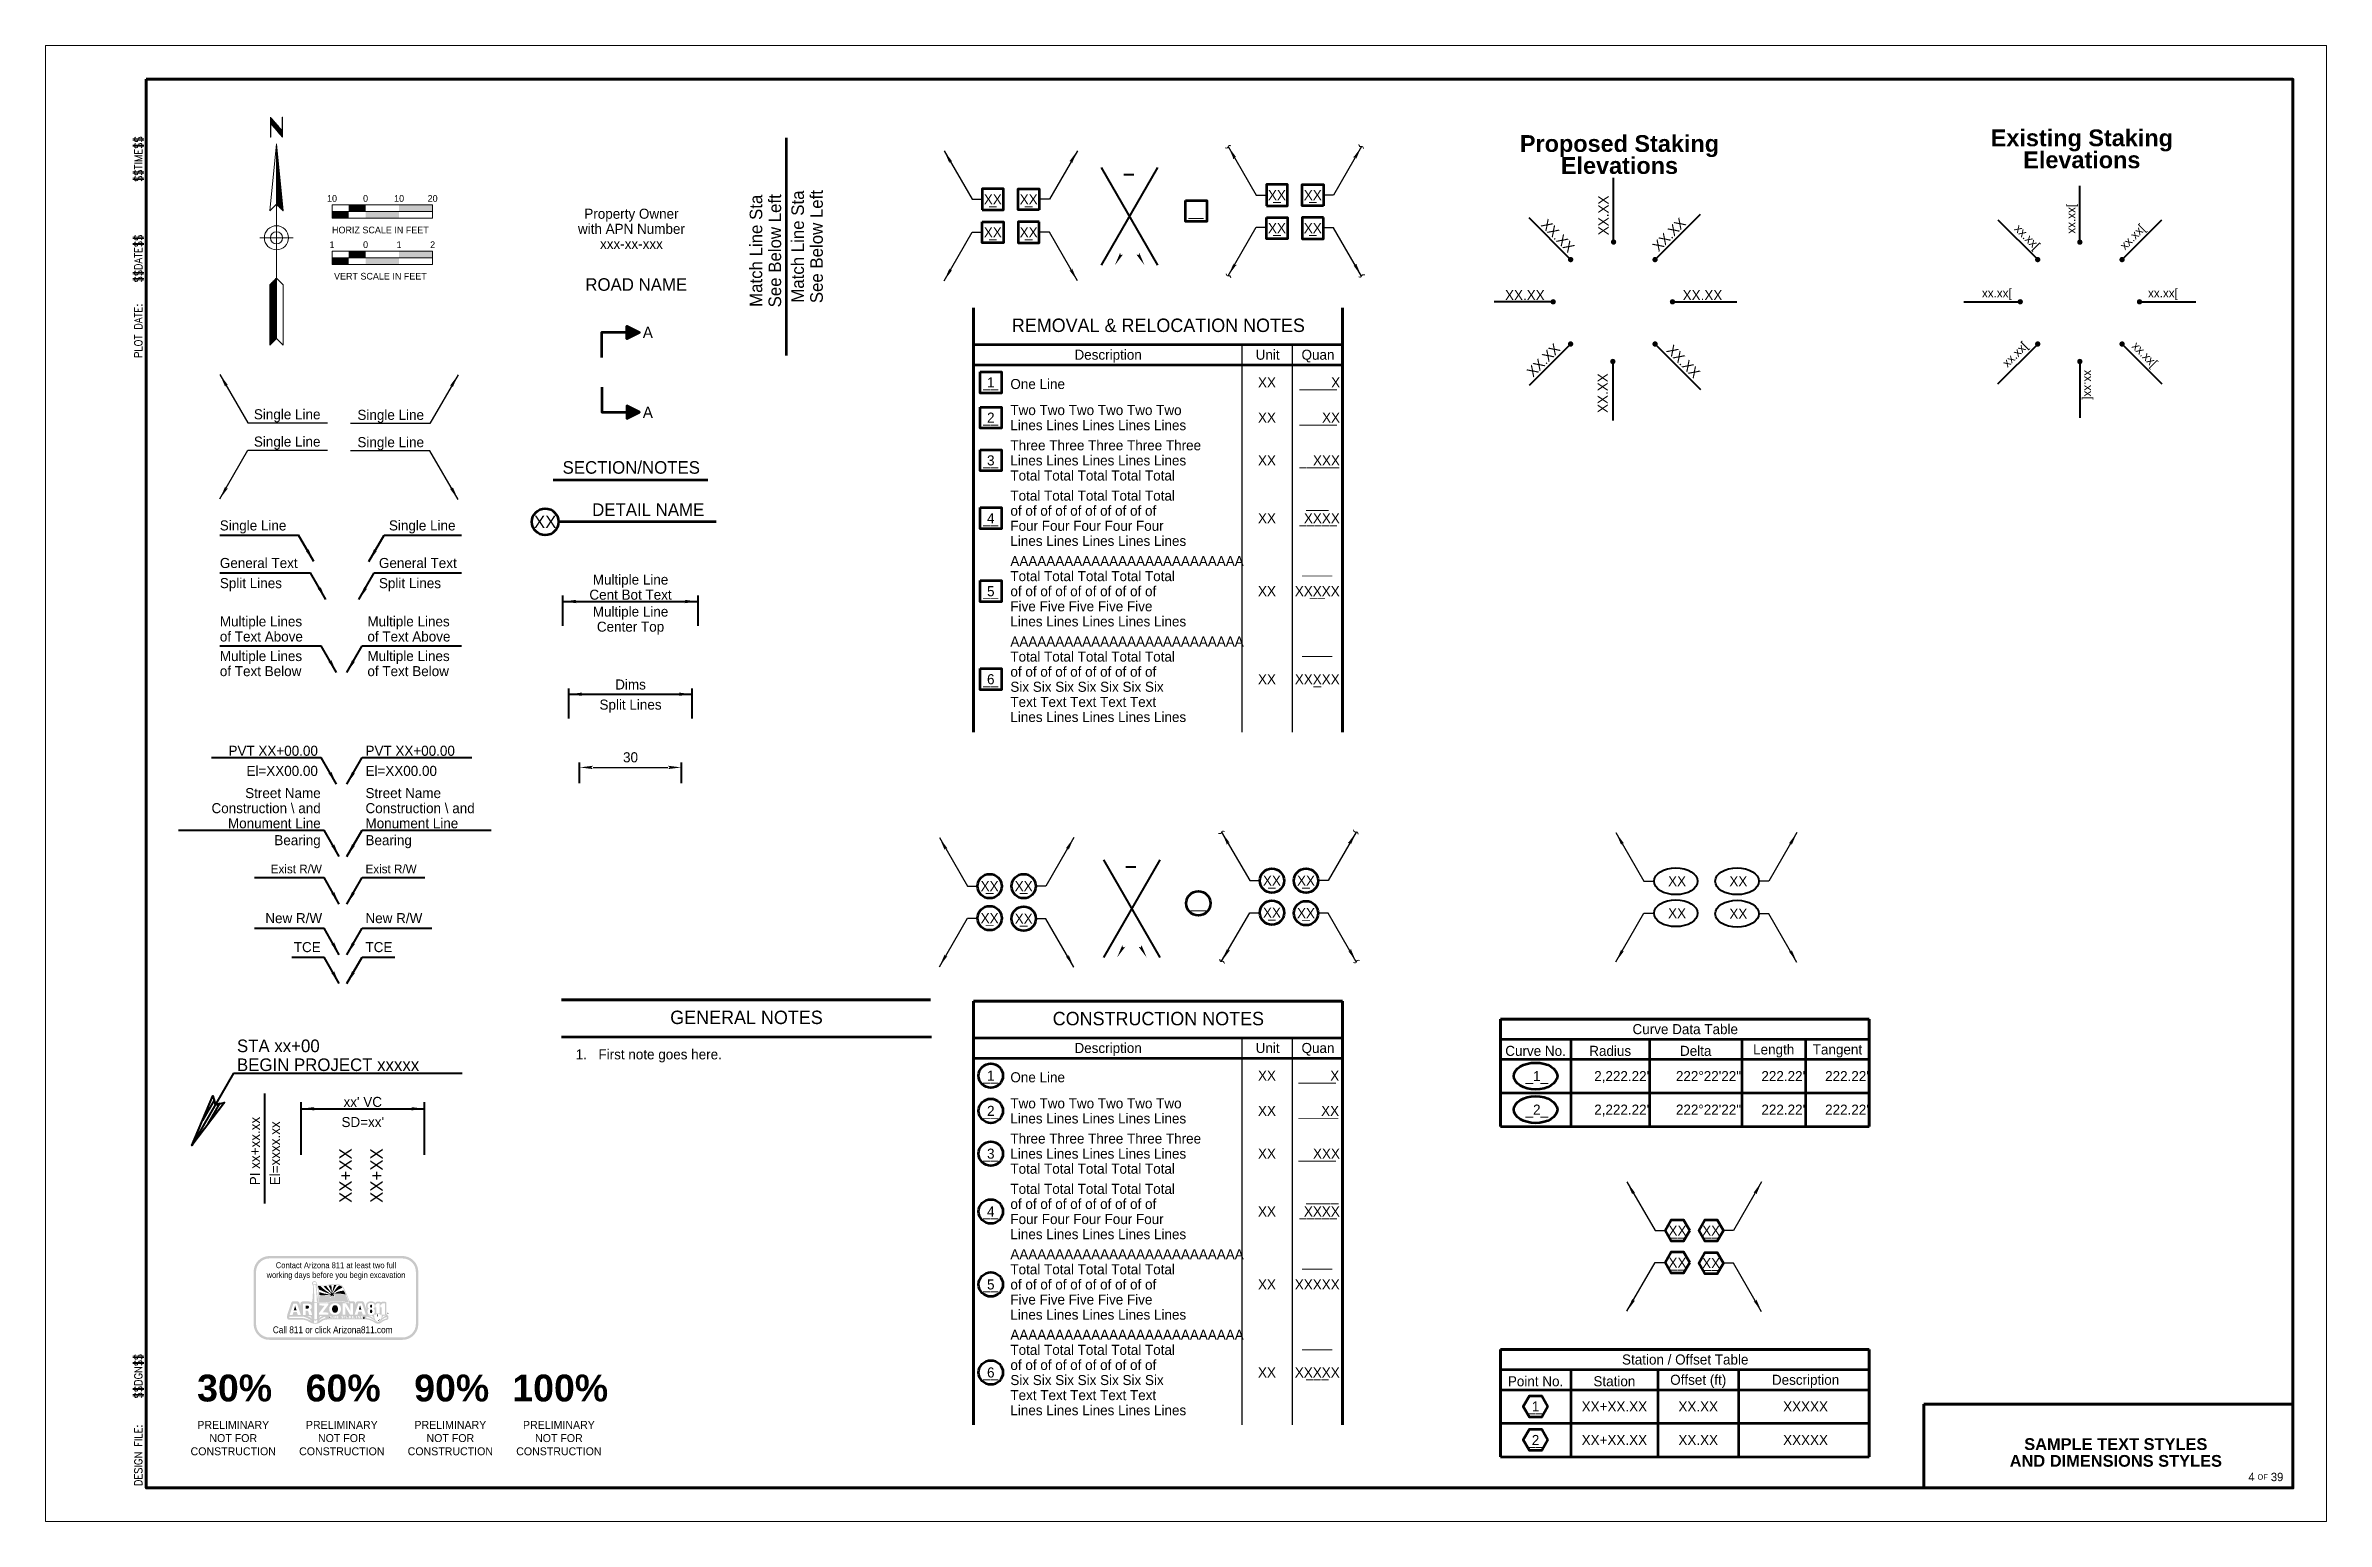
# Model space of a CAD drawing. Header units: feet. Extents: x 715168 to 716636, y 927703 to 928239.
# Drawn here: x 715956 to 716636, y 927779 to 928219 of the extents above; entities that cross this region are included whole.
import ezdxf
from ezdxf.enums import TextEntityAlignment as Align

# ---------------------------------------------------------------- set-up
doc = ezdxf.new("R2010")
doc.units = ezdxf.units.FT
doc.header["$MEASUREMENT"] = 0
doc.layers.get('DefPoints').update_dxf_attribs({"lineweight": 0})
for name, color, linetype, lineweight in [('1', 30, 'Continuous', 0), ('10', 120, 'Continuous', 0), ('19', 80, 'Continuous', 0), ('2', 211, 'Continuous', 0), ('21', 80, 'Continuous', 0), ('25', 31, 'Continuous', 0), ('28', 150, 'Continuous', 0), ('29', 110, 'Continuous', 0), ('3', 211, 'Continuous', 0), ('30', 120, 'Continuous', 0), ('36', 2, 'Continuous', 0), ('37', 32, 'Continuous', 0), ('55', 92, 'Continuous', 0), ('56', 92, 'Continuous', 0), ('61', 151, 'Continuous', 0), ('62', 7, 'Continuous', 0)]:
    doc.layers.add(name, color=color, linetype=linetype, lineweight=lineweight)
doc.styles.add('PROP_0', font='SLANTED_PROPORTIONAL.shx')
doc.styles.get("Standard").update_dxf_attribs({"font": 'txt.shx'})
doc.styles.add('Style-ENGINEERING', font='ENGINEERING.shx')
doc.styles.add('Style-SLANTED_PROPORTIONAL', font='SLANTED_PROPORTIONAL.shx')
doc.styles.add('Style-STANDARD', font='STANDARD.shx')
doc.styles.add('Style-Swis721 BlkCn BT', font='swissck.ttf')
doc.styles.add('Style-SWISS_BOLD___AREA_FILL', font='SWISS_BOLD___AREA_FILL.shx')
doc.styles.add('Style-VERTICAL_PROPORTIONAL', font='VERTICAL_PROPORTIONAL.shx')
doc.dimstyles.new('Prop 20', dxfattribs={"dimtxt": 3, "dimasz": 4, "dimexe": 1.5, "dimexo": 1.5, "dimgap": 1.5, "dimtad": 1, "dimdec": 0, "dimzin": 11, "dimdsep": 46, "dimtxsty": 'PROP_0', "dimblk": 'LTERMA_0.3', "dimcen": 0.09, "dimclrd": 31, "dimadec": 4, "dimazin": 3, "dimtfac": 1, "dimtdec": 0, "dimtofl": 0, "dimtmove": 2, "dimatfit": 1, "dimldrblk": 'LTERMA_0.3', "dimfxl": 0, "dimfrac": 2, "dimtzin": 11, "dimlwd": 13, "dimarcsym": 0})
doc.dimstyles.get("Standard").update_dxf_attribs({"dimtxt": 0.18, "dimasz": 0.18, "dimexe": 0.18, "dimexo": 0.0625, "dimgap": 0.09, "dimtad": 0, "dimtih": 1, "dimtoh": 1, "dimdec": 4, "dimzin": 0, "dimdsep": 46, "dimtxsty": 'Standard', "dimcen": 0.09, "dimadec": 0, "dimazin": 0, "dimtfac": 1, "dimtdec": 4, "dimtofl": 0, "dimtmove": 0, "dimatfit": 3, "dimfxl": 0, "dimtolj": 1, "dimtzin": 0, "dimarcsym": 0})

msp = doc.modelspace()

# ---------------------------------------------------------------- texts
at = {"layer": '10', "color": 120, "linetype": 'Continuous', "lineweight": 80, "style": 'Style-ENGINEERING', "width": 0.999999}
msp.add_text('REMOVAL & RELOCATION NOTES', height=4, dxfattribs=at).set_placement((716288.12, 928135.54), align=Align.MIDDLE_CENTER)
at = {"layer": '10', "color": 120, "linetype": 'Continuous', "lineweight": 53}
for s, style, p in [('Description', 'Style-ENGINEERING', (716273.15, 928126.77)), ('Unit', 'Style-ENGINEERING', (716320.71, 928126.77)), ('Quan', 'Style-ENGINEERING', (716335.71, 928126.77)), ('XX', 'Style-SLANTED_PROPORTIONAL', (716320.5, 928118.51)), ('X', 'Style-SLANTED_PROPORTIONAL', (716340.98, 928118.51)), ('_____', 'Style-SLANTED_PROPORTIONAL', (716335.77, 928118.51)), ('____', 'Style-SLANTED_PROPORTIONAL', (716335.5, 928118.51)), ('___', 'Style-SLANTED_PROPORTIONAL', (716335.5, 928118.51)), ('__', 'Style-SLANTED_PROPORTIONAL', (716335.5, 928118.51)), ('XX', 'Style-SLANTED_PROPORTIONAL', (716320.5, 928108.01)), ('_____', 'Style-SLANTED_PROPORTIONAL', (716335.77, 928108.01)), ('____', 'Style-SLANTED_PROPORTIONAL', (716335.5, 928108.01)), ('___', 'Style-SLANTED_PROPORTIONAL', (716335.5, 928108.01)), ('_', 'Style-SLANTED_PROPORTIONAL', (716335.5, 928108.01)), ('XX', 'Style-SLANTED_PROPORTIONAL', (716339.61, 928108.01)), ('XX', 'Style-SLANTED_PROPORTIONAL', (716320.5, 928095.26)), ('_____', 'Style-SLANTED_PROPORTIONAL', (716335.77, 928095.26)), ('____', 'Style-SLANTED_PROPORTIONAL', (716337.04, 928095.26)), ('XXX', 'Style-SLANTED_PROPORTIONAL', (716338.24, 928095.26)), ('__', 'Style-SLANTED_PROPORTIONAL', (716339.59, 928095.26)), ('_', 'Style-SLANTED_PROPORTIONAL', (716340.87, 928095.26)), ('XX', 'Style-SLANTED_PROPORTIONAL', (716320.5, 928078.01)), ('XXXX', 'Style-SLANTED_PROPORTIONAL', (716336.87, 928078.01)), ('___', 'Style-SLANTED_PROPORTIONAL', (716335.5, 928082.51)), ('__', 'Style-SLANTED_PROPORTIONAL', (716335.5, 928082.51)), ('_', 'Style-SLANTED_PROPORTIONAL', (716335.5, 928082.51)), ('_____', 'Style-SLANTED_PROPORTIONAL', (716335.77, 928078.01)), ('XX', 'Style-SLANTED_PROPORTIONAL', (716320.5, 928056.26)), ('XXXXX', 'Style-SLANTED_PROPORTIONAL', (716335.5, 928056.26)), ('____', 'Style-SLANTED_PROPORTIONAL', (716335.5, 928063.01)), ('___', 'Style-SLANTED_PROPORTIONAL', (716335.5, 928063.01)), ('_', 'Style-SLANTED_PROPORTIONAL', (716335.5, 928063.01)), ('__', 'Style-SLANTED_PROPORTIONAL', (716335.5, 928056.26)), ('____', 'Style-SLANTED_PROPORTIONAL', (716335.5, 928039.01)), ('___', 'Style-SLANTED_PROPORTIONAL', (716335.5, 928039.01)), ('__', 'Style-SLANTED_PROPORTIONAL', (716335.5, 928039.01)), ('XX', 'Style-SLANTED_PROPORTIONAL', (716320.5, 928030.01)), ('XXXXX', 'Style-SLANTED_PROPORTIONAL', (716335.5, 928030.01)), ('_', 'Style-SLANTED_PROPORTIONAL', (716335.5, 928030.01))]:
    msp.add_text(s, height=3, dxfattribs=dict(at, style=style)).set_placement(p, align=Align.MIDDLE_CENTER)
at = {"layer": '10', "color": 120, "linetype": 'Continuous', "lineweight": 53, "char_height": 3, "line_spacing_factor": 0.9, "style": 'Style-SLANTED_PROPORTIONAL'}
for s, insert, attachment_point in [('One Line', (716244, 928118.01), 4), ('Two Two Two Two Two Two\\PLines Lines Lines Lines Lines', (716244, 928111.76), 1), ('Three Three Three Three Three\\PLines Lines Lines Lines Lines\\PTotal Total Total Total Total', (716244, 928101.26), 1), ('Total Total Total Total Total\\Pof of of of of of of of of of\\PFour Four Four Four Four\\PLines Lines Lines Lines Lines', (716244, 928086.26), 1), ('AAAAAAAAAAAAAAAAAAAAAAAAAA\\PTotal Total Total Total Total\\Pof of of of of of of of of of\\PFive Five Five Five Five\\PLines Lines Lines Lines Lines', (716244, 928066.76), 1), ('AAAAAAAAAAAAAAAAAAAAAAAAAA\\PTotal Total Total Total Total\\Pof of of of of of of of of of\\PSix Six Six Six Six Six Six\\PText Text Text Text Text\\PLines Lines Lines Lines Lines', (716244, 928042.76), 1)]:
    msp.add_mtext(s, dxfattribs=dict(at, insert=insert, attachment_point=attachment_point))
at = {"layer": '19', "color": 80, "linetype": 'Continuous', "lineweight": 70, "style": 'Style-VERTICAL_PROPORTIONAL'}
msp.add_text('ROAD NAME', height=3.75, dxfattribs=at).set_placement((716117.27, 928145.82))
at = {"layer": '21', "color": 80, "linetype": 'Continuous', "lineweight": 40, "style": 'Style-VERTICAL_PROPORTIONAL'}
msp.add_text('XX+XX', height=3.75, rotation=90, dxfattribs=at).set_placement((716045.76, 927873.87), align=Align.MIDDLE_LEFT)
at = {"layer": '25', "color": 31, "linetype": 'Continuous', "lineweight": 13, "style": 'Style-VERTICAL_PROPORTIONAL'}
for s, p in [('10', (716041.75, 928172.36)), ('0', (716051.75, 928172.36)), ('10', (716061.75, 928172.36)), ('20', (716071.75, 928172.36)), ('1', (716041.75, 928158.57)), ('0', (716051.75, 928158.57)), ('1', (716061.75, 928158.57)), ('2', (716071.75, 928158.57))]:
    msp.add_text(s, height=2, dxfattribs=at).set_placement(p, align=Align.CENTER)
at = {"layer": '25', "color": 31, "linetype": 'Continuous', "lineweight": 30, "style": 'Style-SLANTED_PROPORTIONAL'}
for rotation, p in [(90, (716561.56, 928162.86)), (45, (716576.31, 928157.82)), (315, (716578.15, 928129.09)), (270, (716564.16, 928122.22))]:
    msp.add_text('xx.xx[', height=2.6, rotation=rotation, dxfattribs=at).set_placement(p)
at = {"layer": '25', "color": 31, "linetype": 'Continuous', "lineweight": 13, "style": 'Style-VERTICAL_PROPORTIONAL'}
for s, p in [('HORIZ SCALE IN FEET', (716056.17, 928163.96)), ('VERT SCALE IN FEET', (716056.17, 928150.17))]:
    msp.add_text(s, height=2, dxfattribs=at).set_placement(p, align=Align.MIDDLE_CENTER)
at = {"layer": '25', "color": 31, "linetype": 'Continuous', "lineweight": 30, "style": 'Style-SLANTED_PROPORTIONAL'}
for rotation, p in [(315, (716549.42, 928157.82)), (45, (716547.58, 928129.09))]:
    msp.add_text('xx.xx[', height=2.6, rotation=rotation, dxfattribs=at).set_placement(p, align=Align.RIGHT)
msp.add_text('xx.xx[', height=2.6, dxfattribs=at).set_placement((716542.55, 928143.84), align=Align.RIGHT)
msp.add_text('xx.xx[', height=2.6, dxfattribs=at).set_placement((716583.18, 928143.84))
at = {"layer": '25', "color": 31, "linetype": 'Continuous', "lineweight": 80, "style": 'Style-VERTICAL_PROPORTIONAL'}
for p in [(716134.4, 928133.42), (716134.4, 928109.59)]:
    msp.add_text('A', height=3.4, dxfattribs=at).set_placement(p, align=Align.MIDDLE_LEFT)
at = {"layer": '25', "color": 31, "linetype": 'Continuous', "lineweight": 53, "style": 'Style-SLANTED_PROPORTIONAL'}
for p in [(716018.46, 928107.51), (716018.46, 928099.37)]:
    msp.add_text('Single Line', height=3, dxfattribs=at).set_placement(p)
for p in [(716069.18, 928107.34), (716069.18, 928099.2)]:
    msp.add_text('Single Line', height=3, dxfattribs=at).set_placement(p, align=Align.RIGHT)
at = {"layer": '25', "color": 31, "linetype": 'Continuous', "lineweight": 80, "style": 'Style-VERTICAL_PROPORTIONAL'}
msp.add_text('SECTION/NOTES', height=3.75, dxfattribs=at).set_placement((716130.97, 928091.28), align=Align.CENTER)
msp.add_text('XX', height=3.75, dxfattribs=at).set_placement((716105.3, 928076.94), align=Align.MIDDLE_CENTER)
msp.add_text('DETAIL NAME', height=3.75, dxfattribs=at).set_placement((716119.3, 928078.69))
at = {"layer": '25', "color": 31, "linetype": 'Continuous', "lineweight": 53, "style": 'Style-SLANTED_PROPORTIONAL'}
for p in [(716008.29, 928077.37), (716058.72, 928077.37)]:
    msp.add_text('Single Line', height=3, dxfattribs=at).set_placement(p, align=Align.TOP_LEFT)
at = {"layer": '25', "color": 31, "linetype": 'Continuous', "lineweight": 80, "char_height": 3.75, "rotation": 90, "line_spacing_factor": 0.9, "style": 'Style-VERTICAL_PROPORTIONAL'}
for insert, attachment_point in [((716175.7, 928157.75), 8), ((716178.7, 928159), 2)]:
    msp.add_mtext('Match Line Sta\\PSee Below Left\\P', dxfattribs=dict(at, insert=insert, attachment_point=attachment_point))
at = {"layer": '25', "color": 31, "linetype": 'Continuous', "lineweight": 53, "char_height": 3, "line_spacing_factor": 0.9, "style": 'Style-SLANTED_PROPORTIONAL'}
for insert, attachment_point, rotation in [((716422.34, 928162.4), 7, 90), ((716410.31, 928156.97), 9, 315), ((716437.28, 928157.32), 7, 45), ((716408.19, 928128.23), 9, 45), ((716439.4, 928127.88), 7, 315), ((716422.12, 928121.22), 9, 90)]:
    msp.add_mtext('XX.XX', dxfattribs=dict(at, insert=insert, attachment_point=attachment_point, rotation=rotation))
at = {"layer": '25', "color": 31, "linetype": 'Continuous', "lineweight": 53, "char_height": 3, "style": 'Style-SLANTED_PROPORTIONAL'}
for s, insert, attachment_point, line_spacing_factor in [('XX.XX', (716403.3, 928143.04), 9, 0.9), ('XX.XX', (716444.44, 928143.04), 7, 0.9), ('General Text\\PSplit Lines\\P', (716008.31, 928066.17), 1, 1.2), ('General Text\\PSplit Lines\\P', (716055.74, 928066.17), 1, 1.2), ('Multiple Line\\PCent Bot Text\\P', (716130.75, 928053.68), 8, 0.9), ('Multiple Lines\\Pof Text Above\\P', (716008.31, 928048.76), 1, 0.9), ('Multiple Lines\\Pof Text Above\\P', (716052.3, 928048.76), 1, 0.9), ('Multiple Lines\\Pof Text Below\\P', (716008.31, 928038.43), 1, 0.9), ('Multiple Lines\\Pof Text Below\\P', (716052.3, 928038.43), 1, 0.9), ('Dims\\PSplit Lines\\P', (716130.75, 928020.04), 8, 1.2)]:
    msp.add_mtext(s, dxfattribs=dict(at, insert=insert, attachment_point=attachment_point, line_spacing_factor=line_spacing_factor))
at = {"layer": '25', "color": 31, "linetype": 'Continuous', "lineweight": 40, "insert": (716130.75, 928051.68), "char_height": 3, "attachment_point": 2, "line_spacing_factor": 0.9, "style": 'Style-SLANTED_PROPORTIONAL'}
msp.add_mtext('Multiple Line\\PCenter Top\\P', dxfattribs=at)
at = {"layer": '28', "color": 150, "linetype": 'Continuous', "lineweight": 53}
for s, style, p in [('Curve Data Table', 'Style-ENGINEERING', (716445.21, 927925.69)), ('Station / Offset Table', 'Style-ENGINEERING', (716445.21, 927827.19)), ('XX+XX.XX', 'Style-SLANTED_PROPORTIONAL', (716424.08, 927813.19)), ('XX.XX', 'Style-SLANTED_PROPORTIONAL', (716449.08, 927813.19)), ('XXXXX', 'Style-SLANTED_PROPORTIONAL', (716481.08, 927813.19)), ('XX+XX.XX', 'Style-SLANTED_PROPORTIONAL', (716424.08, 927803.19)), ('XX.XX', 'Style-SLANTED_PROPORTIONAL', (716449.08, 927803.19)), ('XXXXX', 'Style-SLANTED_PROPORTIONAL', (716481.08, 927803.19))]:
    msp.add_text(s, height=3, dxfattribs=dict(at, style=style)).set_placement(p, align=Align.MIDDLE_CENTER)
at = {"layer": '28', "color": 150, "linetype": 'Continuous', "lineweight": 53, "style": 'Style-SLANTED_PROPORTIONAL'}
for s, p in [("2,222.22'", (716434.45, 927911.69)), ('222°22\'22"', (716461.84, 927911.69)), ("222.22'", (716480.95, 927911.69)), ("222.22'", (716499.95, 927911.69)), ("2,222.22'", (716434.45, 927901.69)), ('222°22\'22"', (716461.84, 927901.69)), ("222.22'", (716480.95, 927901.69)), ("222.22'", (716499.95, 927901.69))]:
    msp.add_text(s, height=3, dxfattribs=at).set_placement(p, align=Align.MIDDLE_RIGHT)
at = {"layer": '28', "color": 150, "linetype": 'Continuous', "lineweight": 80, "style": 'Style-VERTICAL_PROPORTIONAL'}
msp.add_text('XX+XX', height=3.75, rotation=90, dxfattribs=at).set_placement((716055.01, 927873.87), align=Align.MIDDLE_LEFT)
at = {"layer": '28', "color": 150, "linetype": 'Continuous', "lineweight": 53, "char_height": 3, "style": 'Style-SLANTED_PROPORTIONAL'}
for s, insert, attachment_point, line_spacing_factor in [('PVT XX+00.00\\PEl=XX00.00\\P', (716037.54, 928001.14), 9, 1.2), ('PVT XX+00.00\\PEl=XX00.00\\P', (716051.73, 928001.14), 7, 1.2), ('Street Name\\PConstruction \\\\ and\\PMonument Line', (716038.38, 927985.53), 9, 0.9), ('Street Name\\PConstruction \\\\ and\\PMonument Line', (716051.73, 927985.53), 7, 0.9), ('Bearing', (716038.38, 927983.53), 3, 0.9), ('Bearing', (716051.73, 927983.53), 1, 0.9), ('Length', (716471.58, 927919.19), 5, 0.9), ('Curve No.', (716400.58, 927919.19), 5, 0.9), ('Radius', (716422.83, 927919.19), 5, 0.9), ('Delta', (716448.33, 927919.19), 5, 0.9), ('Tangent', (716490.58, 927919.19), 5, 0.9), ("xx' VC\\PSD=xx'\\P", (716050.92, 927896.45), 8, 1.2), ('Point No.', (716400.58, 927820.69), 5, 0.9), ('Station', (716424.08, 927820.69), 5, 0.9), ('Offset (ft)', (716449.08, 927820.69), 5, 0.9), ('Description', (716481.08, 927820.69), 5, 0.9)]:
    msp.add_mtext(s, dxfattribs=dict(at, insert=insert, attachment_point=attachment_point, line_spacing_factor=line_spacing_factor))
at = {"layer": '28', "color": 150, "linetype": 'Continuous', "lineweight": 80, "insert": (716013.41, 927913.15), "char_height": 3.75, "attachment_point": 7, "line_spacing_factor": 0.9, "style": 'Style-VERTICAL_PROPORTIONAL'}
msp.add_mtext('STA xx+00\\PBEGIN PROJECT xxxxx\\P', dxfattribs=at)
at = {"layer": '28', "color": 150, "linetype": 'Continuous', "lineweight": 53, "insert": (716026.26, 927879.14), "char_height": 3, "attachment_point": 7, "rotation": 90, "line_spacing_factor": 1.2, "style": 'Style-SLANTED_PROPORTIONAL'}
msp.add_mtext('PI xx+xx.xx\\PEl=xxxx.xx\\P', dxfattribs=at)
at = {"layer": '29', "color": 110, "linetype": 'Continuous', "lineweight": 30, "style": 'Style-SLANTED_PROPORTIONAL'}
msp.add_text('Exist R/W', height=2.6, dxfattribs=at).set_placement((716038.74, 927972.15), align=Align.RIGHT)
msp.add_text('Exist R/W', height=2.6, dxfattribs=at).set_placement((716051.73, 927972.15))
at = {"layer": '29', "color": 110, "linetype": 'Continuous', "lineweight": 53, "insert": (716131.02, 928164.3), "char_height": 3, "attachment_point": 5, "line_spacing_factor": 0.9, "style": 'Style-SLANTED_PROPORTIONAL'}
msp.add_mtext('Property Owner\\Pwith APN Number\\Pxxx-xx-xxx', dxfattribs=at)
at = {"layer": '30', "color": 120, "linetype": 'Continuous', "lineweight": 53, "style": 'Style-SLANTED_PROPORTIONAL'}
for s, p in [('New R/W', (716038.8, 927957.29)), ('TCE', (716038.38, 927948.65))]:
    msp.add_text(s, height=3, dxfattribs=at).set_placement(p, align=Align.RIGHT)
for s, p in [('New R/W', (716051.73, 927957.29)), ('TCE', (716051.73, 927948.65))]:
    msp.add_text(s, height=3, dxfattribs=at).set_placement(p)
at = {"layer": '36', "color": 2, "linetype": 'Continuous', "lineweight": 80, "style": 'Style-ENGINEERING', "width": 0.999999}
msp.add_text('CONSTRUCTION NOTES', height=4, dxfattribs=at).set_placement((716288.12, 927928.84), align=Align.MIDDLE_CENTER)
at = {"layer": '36', "color": 2, "linetype": 'Continuous', "lineweight": 53}
for s, style, p in [('Description', 'Style-ENGINEERING', (716273.15, 927920.07)), ('Unit', 'Style-ENGINEERING', (716320.71, 927920.07)), ('Quan', 'Style-ENGINEERING', (716335.71, 927920.07)), ('XX', 'Style-SLANTED_PROPORTIONAL', (716320.5, 927911.82)), ('_____', 'Style-SLANTED_PROPORTIONAL', (716335.5, 927911.82)), ('____', 'Style-SLANTED_PROPORTIONAL', (716335.5, 927911.82)), ('___', 'Style-SLANTED_PROPORTIONAL', (716335.5, 927911.82)), ('__', 'Style-SLANTED_PROPORTIONAL', (716335.5, 927911.82)), ('X', 'Style-SLANTED_PROPORTIONAL', (716340.7, 927911.82)), ('XX', 'Style-SLANTED_PROPORTIONAL', (716320.5, 927901.32)), ('XX', 'Style-SLANTED_PROPORTIONAL', (716339.33, 927901.32)), ('_____', 'Style-SLANTED_PROPORTIONAL', (716335.5, 927901.32)), ('____', 'Style-SLANTED_PROPORTIONAL', (716335.5, 927901.32)), ('___', 'Style-SLANTED_PROPORTIONAL', (716335.5, 927901.32)), ('_', 'Style-SLANTED_PROPORTIONAL', (716340.6, 927901.32)), ('XX', 'Style-SLANTED_PROPORTIONAL', (716320.5, 927888.57)), ('XXX', 'Style-SLANTED_PROPORTIONAL', (716338.24, 927888.57)), ('_____', 'Style-SLANTED_PROPORTIONAL', (716335.5, 927888.57)), ('____', 'Style-SLANTED_PROPORTIONAL', (716335.5, 927888.57)), ('__', 'Style-SLANTED_PROPORTIONAL', (716335.5, 927888.57)), ('_', 'Style-SLANTED_PROPORTIONAL', (716335.5, 927888.57)), ('___', 'Style-SLANTED_PROPORTIONAL', (716335.5, 927875.82)), ('_', 'Style-SLANTED_PROPORTIONAL', (716335.5, 927875.82)), ('__', 'Style-SLANTED_PROPORTIONAL', (716339.59, 927875.82)), ('XX', 'Style-SLANTED_PROPORTIONAL', (716320.5, 927871.32)), ('_____', 'Style-SLANTED_PROPORTIONAL', (716335.77, 927871.32)), ('XXXX', 'Style-SLANTED_PROPORTIONAL', (716336.87, 927871.32)), ('____', 'Style-SLANTED_PROPORTIONAL', (716335.5, 927856.32)), ('___', 'Style-SLANTED_PROPORTIONAL', (716335.5, 927856.32)), ('__', 'Style-SLANTED_PROPORTIONAL', (716335.5, 927856.32)), ('_', 'Style-SLANTED_PROPORTIONAL', (716335.5, 927856.32)), ('XX', 'Style-SLANTED_PROPORTIONAL', (716320.5, 927849.57)), ('XXXXX', 'Style-SLANTED_PROPORTIONAL', (716335.5, 927849.57)), ('____', 'Style-SLANTED_PROPORTIONAL', (716335.5, 927832.32)), ('__', 'Style-SLANTED_PROPORTIONAL', (716335.5, 927832.32)), ('_', 'Style-SLANTED_PROPORTIONAL', (716335.5, 927832.32)), ('XX', 'Style-SLANTED_PROPORTIONAL', (716320.5, 927823.32)), ('XXXXX', 'Style-SLANTED_PROPORTIONAL', (716335.5, 927823.32)), ('___', 'Style-SLANTED_PROPORTIONAL', (716335.5, 927823.32))]:
    msp.add_text(s, height=3, dxfattribs=dict(at, style=style)).set_placement(p, align=Align.MIDDLE_CENTER)
at = {"layer": '36', "color": 2, "linetype": 'Continuous', "lineweight": 53, "char_height": 3, "line_spacing_factor": 0.9, "style": 'Style-SLANTED_PROPORTIONAL'}
for s, insert, attachment_point in [('One Line', (716244, 927911.32), 4), ('Two Two Two Two Two Two\\PLines Lines Lines Lines Lines', (716244, 927905.07), 1), ('Three Three Three Three Three\\PLines Lines Lines Lines Lines\\PTotal Total Total Total Total', (716244, 927894.57), 1), ('Total Total Total Total Total\\Pof of of of of of of of of of\\PFour Four Four Four Four\\PLines Lines Lines Lines Lines', (716244, 927879.57), 1), ('AAAAAAAAAAAAAAAAAAAAAAAAAA\\PTotal Total Total Total Total\\Pof of of of of of of of of of\\PFive Five Five Five Five\\PLines Lines Lines Lines Lines', (716244, 927860.07), 1), ('AAAAAAAAAAAAAAAAAAAAAAAAAA\\PTotal Total Total Total Total\\Pof of of of of of of of of of\\PSix Six Six Six Six Six Six\\PText Text Text Text Text\\PLines Lines Lines Lines Lines', (716244, 927836.07), 1)]:
    msp.add_mtext(s, dxfattribs=dict(at, insert=insert, attachment_point=attachment_point))
at = {"layer": '55', "color": 92, "linetype": 'Continuous', "lineweight": 80, "style": 'Style-ENGINEERING', "width": 0.999999}
msp.add_text('GENERAL NOTES', height=4, dxfattribs=at).set_placement((716165.32, 927929.2), align=Align.MIDDLE_CENTER)
at = {"layer": '55', "color": 92, "linetype": 'Continuous', "lineweight": 53, "style": 'Style-SLANTED_PROPORTIONAL'}
msp.add_text('1.', height=3, dxfattribs=at).set_placement((716117.76, 927919.67), align=Align.TOP_RIGHT)
at = {"layer": '55', "color": 92, "linetype": 'Continuous', "lineweight": 53, "insert": (716121.19, 927919.67), "char_height": 3, "attachment_point": 1, "line_spacing_factor": 0.9, "style": 'Style-SLANTED_PROPORTIONAL'}
msp.add_mtext('First note goes here.', dxfattribs=at)
at = {"layer": '56', "color": 92, "linetype": 'Continuous', "lineweight": 0, "char_height": 5, "attachment_point": 8, "line_spacing_factor": 0.786727, "style": 'Style-SWISS_BOLD___AREA_FILL'}
for s, insert in [('Existing Staking\\PElevations\\P', (716563.45, 928182.29)), ('Proposed Staking\\PElevations', (716425.6, 928180.6))]:
    msp.add_mtext(s, dxfattribs=dict(at, insert=insert))
at = {"layer": '61', "color": 151, "linetype": 'Continuous', "lineweight": 40, "style": 'Style-VERTICAL_PROPORTIONAL'}
msp.add_text('4', height=2.5, dxfattribs=at).set_placement((716614.95, 927792.17), align=Align.MIDDLE_RIGHT)
msp.add_text('OF', height=1.6, dxfattribs=at).set_placement((716617.36, 927792.17), align=Align.MIDDLE_CENTER)
msp.add_text('39', height=2.5, dxfattribs=at).set_placement((716619.8, 927792.17), align=Align.MIDDLE_LEFT)
at = {"layer": '61', "color": 151, "linetype": 'Continuous', "lineweight": 0, "insert": (716573.58, 927795.17), "char_height": 3.5, "attachment_point": 8, "line_spacing_factor": 0.857143, "style": 'Style-SWISS_BOLD___AREA_FILL'}
msp.add_mtext('SAMPLE TEXT STYLES\\PAND DIMENSIONS STYLES', dxfattribs=at)
at = {"layer": '62', "color": 7, "linetype": 'Continuous', "lineweight": 0, "style": 'Style-STANDARD'}
for s, height, p in [('$$TIME$$', 2.362, (715984, 928178.3)), ('$$DATE$$', 2.362, (715984, 928148.34)), ('PLOT DATE:', 2.362, (715984, 928125.76)), ('$$DGN$$', 2.362, (715984, 927815.62)), ('DESIGN FILE:', 2.3622, (715984, 927789.45))]:
    msp.add_text(s, height=height, rotation=90, dxfattribs=at).set_placement(p, align=Align.MIDDLE_LEFT)
at = {"layer": '62', "color": 7, "linetype": 'Continuous', "lineweight": 0, "style": 'Style-SWISS_BOLD___AREA_FILL'}
for s, p in [('30%', (716012.71, 927814.69)), ('60%', (716045.07, 927814.69)), ('90%', (716077.43, 927814.69)), ('100%', (716109.79, 927814.69))]:
    msp.add_text(s, height=8, dxfattribs=at).set_placement(p, align=Align.CENTER)
at = {"layer": '62', "color": 7, "linetype": 'Continuous', "lineweight": 0, "char_height": 2.3622, "attachment_point": 5, "line_spacing_factor": 0.999999, "style": 'Style-VERTICAL_PROPORTIONAL'}
for insert in [(716012.3, 927803.74), (716044.67, 927803.74), (716077.03, 927803.74), (716109.39, 927803.74)]:
    msp.add_mtext('PRELIMINARY\\PNOT FOR\\PCONSTRUCTION\\P', dxfattribs=dict(at, insert=insert))

# ---------------------------------------------------------------- blocks, each defined once
blk = doc.blocks.new('NOTCIR_1')
at = {"layer": '36', "color": 2, "linetype": 'Continuous', "lineweight": 53}
blk.add_circle((0, 0), 18.1, dxfattribs=at)
blk = doc.blocks.new('CNREF1')
at = {"layer": '28', "color": 150, "linetype": 'Continuous', "lineweight": 53}
blk.add_ellipse((0, 0), major_axis=(-32.5, 0), ratio=0.615385, dxfattribs=at)
blk = doc.blocks.new('LTERMT')
at = {"linetype": 'Continuous', "lineweight": 53}
h = blk.add_hatch(color=256, dxfattribs=at)
edge = h.paths.add_edge_path()
edge.add_arc((0, 0), 2, 0, 360)
blk = doc.blocks.new('LTERMA_0.2')
at = {"layer": '1', "linetype": 'Continuous', "lineweight": 13, "extrusion": (0, 0, -1)}
blk.add_solid([(0.88, 0), (1, 0.12), (1, -0.12), (0, 0)], dxfattribs=at)
blk = doc.blocks.new('NOTBOX_1')
at = {"layer": '10', "color": 120, "linetype": 'Continuous', "lineweight": 53}
blk.add_3dface([(-15.8, 15.8), (15.8, 15.8), (15.8, -15.8), (-15.8, -15.8)], dxfattribs=at)
at = {"layer": '10', "color": 120, "linetype": 'Continuous', "lineweight": 53, "style": 'Style-VERTICAL_PROPORTIONAL'}
blk.add_text('XX', height=15, rotation=180, dxfattribs=at).set_placement((0, 0), align=Align.MIDDLE_CENTER)
blk = doc.blocks.new('NOTBOX_1_1')
at = {"layer": '10', "color": 120, "linetype": 'Continuous', "lineweight": 53}
blk.add_3dface([(-15.8, 15.8), (15.8, 15.8), (15.8, -15.8), (-15.8, -15.8)], dxfattribs=at)
at = {"layer": '10', "color": 120, "linetype": 'Continuous', "lineweight": 53, "extrusion": (0, 0, -1), "style": 'Style-VERTICAL_PROPORTIONAL'}
blk.add_text('XX', height=15, rotation=180, dxfattribs=at).set_placement((0, 0), align=Align.MIDDLE_CENTER)
blk = doc.blocks.new('NOTBOX_2')
at = {"layer": '10', "color": 120, "linetype": 'Continuous', "lineweight": 53}
blk.add_3dface([(-15.8, 15.8), (15.8, 15.8), (15.8, -15.8), (-15.8, -15.8)], dxfattribs=at)
at = {"layer": '10', "color": 120, "linetype": 'Continuous', "lineweight": 53, "style": 'Style-VERTICAL_PROPORTIONAL'}
blk.add_text('XX', height=15, dxfattribs=at).set_placement((0, 0), align=Align.MIDDLE_CENTER)
blk = doc.blocks.new('NOTBOX_3')
at = {"layer": '10', "color": 120, "linetype": 'Continuous', "lineweight": 53}
blk.add_3dface([(-15.8, 15.8), (15.8, 15.8), (15.8, -15.8), (-15.8, -15.8)], dxfattribs=at)
at = {"layer": '10', "color": 120, "linetype": 'Continuous', "lineweight": 53, "extrusion": (0, 0, -1), "style": 'Style-VERTICAL_PROPORTIONAL'}
blk.add_text('XX', height=15, dxfattribs=at).set_placement((0, 0), align=Align.MIDDLE_CENTER)
blk = doc.blocks.new('NOTCIR_1_1')
at = {"layer": '36', "color": 2, "linetype": 'Continuous', "lineweight": 53}
blk.add_circle((0, 0), 18.1, dxfattribs=at)
at = {"layer": '36', "color": 2, "linetype": 'Continuous', "lineweight": 53, "style": 'Style-VERTICAL_PROPORTIONAL'}
blk.add_text('XX', height=15, dxfattribs=at).set_placement((0, 0), align=Align.MIDDLE_CENTER)
blk = doc.blocks.new('LTERMO_0.4')
at = {"layer": '1', "linetype": 'Continuous', "lineweight": 13}
for p in [(-0.94, 0.11), (-0.88, 0.06)]:
    blk.add_line(p, (-0.82, 0), dxfattribs=at)
blk.add_open_spline([(0.03, 0.24), (-0.02, 0.2), (-0.04, 0.15), (-0.05, 0.1), (-0.06, 0.04), (0.06, -0.02), (0.03, -0.09), (0.01, -0.13), (-0.02, -0.16), (-0.06, -0.19)], degree=3, knots=[0, 0, 0, 0, 0.313851, 0.313851, 0.313851, 0.714238, 0.714238, 0.714238, 1, 1, 1, 1], dxfattribs=at)
at = {"layer": '37', "linetype": 'Continuous', "lineweight": 0, "extrusion": (0, 0, -1)}
blk.add_solid([(0.82, 0), (0.94, -0.11), (0.94, 0.11), (0, 0)], dxfattribs=at)
blk = doc.blocks.new('LTERMA_0.3')
at = {"layer": '1', "linetype": 'Continuous', "lineweight": 13, "extrusion": (0, 0, -1)}
blk.add_solid([(0.875, 0), (1, 0.125), (1, -0.125), (0, 0)], dxfattribs=at)
blk = doc.blocks.new('*D34')
at = {"layer": '25', "color": 0, "linetype": 'Continuous', "lineweight": 40}
for p, q in [((716115.58, 927999), (716115.58, 928005.22)), ((716145.91, 927999), (716145.91, 928005.22))]:
    blk.add_line(p, q, dxfattribs=at)
at = {"layer": '25', "color": 31, "linetype": 'Continuous', "lineweight": -2}
blk.add_line((716119.58, 928003.72), (716141.91, 928003.72), dxfattribs=at)
at = {"layer": 'DefPoints', "color": 0, "linetype": 'Continuous'}
for p in [(716145.91, 928003.72), (716115.58, 927997.5), (716145.91, 927997.5)]:
    blk.add_point(p, dxfattribs=at)
at = {"layer": '25', "color": 31, "linetype": 'Continuous', "lineweight": -2, "xscale": 4, "yscale": 4, "zscale": 4, "rotation": 180}
blk.add_blockref('LTERMA_0.3', (716115.58, 928003.72), dxfattribs=at)
at = {"layer": '25', "color": 31, "linetype": 'Continuous', "lineweight": -2, "xscale": 4, "yscale": 4, "zscale": 4}
blk.add_blockref('LTERMA_0.3', (716145.91, 928003.72), dxfattribs=at)
at = {"layer": '25', "color": 0, "linetype": 'Continuous', "lineweight": 40, "insert": (716130.75, 928006.72), "char_height": 3, "attachment_point": 5, "style": 'PROP_0'}
blk.add_mtext('30', dxfattribs=at)
blk = doc.blocks.new('NORTHA_1')
at = {"layer": '25', "color": 31, "linetype": 'Continuous', "lineweight": 13}
for q in [(-5, 0), (5, 0)]:
    blk.add_line((0, 0), q, dxfattribs=at)
at = {"layer": '25', "color": 31, "linetype": 'Continuous', "lineweight": 0}
blk.add_line((0, -29), (0, -8.57), dxfattribs=at)
at = {"layer": '25', "color": 31, "linetype": 'Continuous', "lineweight": 13, "flags": 128}
for points in [[(1.68, 31.94), (1.68, 36), (1.8, 36), (1.8, 30), (1.54, 30.31), (1.54, 32.11), (1.27, 32.42), (1.27, 30.62), (1.01, 30.92), (1.01, 32.72), (0.74, 33.03), (0.74, 31.23), (0.48, 31.54), (0.48, 33.34), (0.22, 33.65), (0.22, 31.85), (-0.05, 32.16), (-0.05, 33.96), (-0.31, 34.26), (-0.31, 32.46), (-0.58, 32.77), (-0.58, 34.57), (-0.84, 34.88), (-0.84, 33.08), (-1.1, 33.39), (-1.1, 35.19), (-1.37, 35.5), (-1.37, 33.7), (-1.63, 34.01), (-1.63, 35.81), (-1.8, 36), (-1.8, 30), (-1.68, 30), (-1.68, 34.06), (1.8, 30), (1.8, 31.8), (-1.63, 35.81)], [(0, 10), (-2, 8), (0, 28), (2, 8), (1.85, 8.15), (1.85, 9.51), (1.58, 12.15), (1.58, 8.41), (1.32, 8.68), (1.32, 14.8), (1.06, 17.44), (1.06, 8.94), (0.79, 9.28), (0.79, 20.08), (0.53, 22.72), (0.53, 9.47), (0.26, 9.73), (0.26, 25.36), (0, 28), (0, 10), (2, 8), (0, 10), (0, -30), (2, -32), (2, -14), (0, -12), (-2, -14), (-2, -32), (0, -30), (-0.15, -30.15), (-0.15, -12.15), (-0.42, -12.42), (-0.42, -30.42), (-0.68, -30.68), (-0.68, -12.68), (-0.94, -12.94), (-0.94, -30.94), (-1.21, -31.21), (-1.21, -13.21), (-1.47, -13.47), (-1.47, -31.47), (-1.74, -31.74), (-1.74, -13.74)]]:
    blk.add_lwpolyline(points, dxfattribs=at)
at = {"layer": '25', "color": 31, "linetype": 'Continuous', "lineweight": 13}
for radius in [3.6, 1.8]:
    blk.add_circle((0, 0), radius, dxfattribs=at)
for points in [[(-1.68, 34.06), (-1.63, 35.81), (1.8, 31.8), (1.8, 30)], [(0, 10), (2, 8), (0, 28)], [(0, -30), (-2, -32), (-2, -14), (0, -12)]]:
    blk.add_3dface(points, dxfattribs=at)
blk = doc.blocks.new('NOTBOX_4')
at = {"layer": '10', "color": 120, "linetype": 'Continuous', "lineweight": 53}
blk.add_3dface([(-15.8, 15.8), (15.8, 15.8), (15.8, -15.8), (-15.8, -15.8)], dxfattribs=at)
blk = doc.blocks.new('LTERMA_1')
at = {"layer": '36', "color": 120, "linetype": 'Continuous', "lineweight": 40}
blk.add_solid([(-17.5, 0), (-20, 2.5), (-20, -2.5), (0, 0)], dxfattribs=at)
blk = doc.blocks.new('LTERMA_2')
at = {"layer": '36', "color": 2, "linetype": 'Continuous', "lineweight": 40}
blk.add_solid([(-17.5, 0), (-20, 2.5), (-20, -2.5), (0, 0)], dxfattribs=at)
blk = doc.blocks.new('LTERMA_3')
at = {"layer": '25', "color": 31, "linetype": 'Continuous', "lineweight": 40}
blk.add_solid([(-17.5, 0), (-20, 2.5), (-20, -2.5), (0, 0)], dxfattribs=at)
blk = doc.blocks.new('NOTHEX')
at = {"layer": '28', "color": 150, "linetype": 'Continuous', "lineweight": 53, "flags": 128}
blk.add_lwpolyline([(18.4, 0), (9.2, -15.9), (-9.2, -15.9), (-18.4, 0), (-9.2, 15.9), (9.2, 15.9), (18.4, 0)], close=True, dxfattribs=at)
at = {"layer": '28', "color": 150, "linetype": 'Continuous', "lineweight": 53, "style": 'Style-VERTICAL_PROPORTIONAL'}
blk.add_text('1', height=15, dxfattribs=at).set_placement((0, 0), align=Align.MIDDLE_CENTER)
blk = doc.blocks.new('NOTHEX_1')
at = {"layer": '28', "color": 150, "linetype": 'Continuous', "lineweight": 53, "flags": 128}
blk.add_lwpolyline([(18.4, 0), (9.2, -15.9), (-9.2, -15.9), (-18.4, 0), (-9.2, 15.9), (9.2, 15.9), (18.4, 0)], close=True, dxfattribs=at)
at = {"layer": '28', "color": 150, "linetype": 'Continuous', "lineweight": 53, "style": 'Style-VERTICAL_PROPORTIONAL'}
blk.add_text('2', height=15, dxfattribs=at).set_placement((0, 0), align=Align.MIDDLE_CENTER)
blk = doc.blocks.new('CNREF1_1')
at = {"layer": '28', "color": 150, "linetype": 'Continuous', "lineweight": 40}
blk.add_ellipse((0, 0), major_axis=(-32.5, 0), ratio=0.615385, dxfattribs=at)
at = {"layer": '28', "color": 150, "linetype": 'Continuous', "lineweight": 53, "style": 'Style-VERTICAL_PROPORTIONAL'}
blk.add_text('XX', height=15, dxfattribs=at).set_placement((1.9, -7.5), align=Align.CENTER)
blk = doc.blocks.new('NOTHEX_2')
at = {"layer": '28', "color": 150, "linetype": 'Continuous', "lineweight": 53, "flags": 128}
blk.add_lwpolyline([(18.4, 0), (9.2, -15.9), (-9.2, -15.9), (-18.4, 0), (-9.2, 15.9), (9.2, 15.9), (18.4, 0)], close=True, dxfattribs=at)
at = {"layer": '28', "color": 150, "linetype": 'Continuous', "lineweight": 53, "style": 'Style-VERTICAL_PROPORTIONAL'}
blk.add_text('XX', height=15, dxfattribs=at).set_placement((0, 0), align=Align.MIDDLE_CENTER)
blk = doc.blocks.new('LTERMA_4')
at = {"layer": '28', "color": 150, "linetype": 'Continuous', "lineweight": 40, "extrusion": (0, 0, -1)}
blk.add_solid([(17.5, 0), (20, 2.5), (20, -2.5), (0, 0)], dxfattribs=at)
blk = doc.blocks.new('NOTBOX_5')
at = {"layer": '10', "color": 120, "linetype": 'Continuous', "lineweight": 53}
blk.add_3dface([(-15.8, 15.8), (15.8, 15.8), (15.8, -15.8), (-15.8, -15.8)], dxfattribs=at)
at = {"layer": '10', "color": 120, "linetype": 'Continuous', "lineweight": 53, "style": 'Style-VERTICAL_PROPORTIONAL'}
blk.add_text('4', height=15, dxfattribs=at).set_placement((0, 0), align=Align.MIDDLE_CENTER)
blk = doc.blocks.new('LTERMA_5')
at = {"layer": '29', "color": 110, "linetype": 'Continuous', "lineweight": 40}
blk.add_solid([(-17.5, 0), (-20, 2.5), (-20, -2.5), (0, 0)], dxfattribs=at)
blk = doc.blocks.new('LTERMA_6')
at = {"layer": '30', "color": 120, "linetype": 'Continuous', "lineweight": 40}
blk.add_solid([(-17.5, 0), (-20, 2.5), (-20, -2.5), (0, 0)], dxfattribs=at)
blk = doc.blocks.new('Blue Stake')
h = blk.add_hatch(color=256)
h.paths.add_polyline_path([(-32.73, -10.38, 0.414214), (-26.5, -16.61), (26.46, -16.61, 0.414214), (32.69, -10.38), (32.69, 10.46, 0.414214), (26.46, 16.69), (-26.5, 16.69, 0.414214), (-32.73, 10.46)])
h.paths.add_polyline_path([(-31.78, 10.44, -0.414214), (-26.47, 15.74), (26.44, 15.74, -0.414214), (31.74, 10.44), (31.74, -10.36, -0.414214), (26.44, -15.66), (-26.47, -15.66, -0.414214), (-31.78, -10.36)], flags=16)
h = blk.add_hatch(color=256)
edge = h.paths.add_edge_path()
edge.add_spline(control_points=[(-18.72, -8.6), (-18.72, -8.6), (-13.34, -8.6), (-13.23, -8.61), (-13.15, -8.62), (-13.08, -8.62), (-12.98, -8.63), (-12.86, -8.64), (-12.78, -8.65), (-12.59, -8.69), (-12.51, -8.71), (-12.37, -8.74), (-12.24, -8.77), (-12.08, -8.82), (-11.89, -8.88), (-11.75, -8.93), (-11.62, -8.98), (-11.51, -9.03), (-11.33, -9.11), (-11.23, -9.17), (-11.19, -9.19), (-11.15, -9.21), (-11.11, -9.23), (-11.08, -9.25), (-10.97, -9.31), (-10.84, -9.38), (-10.71, -9.46), (-10.65, -9.49), (-10.6, -9.52), (-10.54, -9.55), (-10.51, -9.57), (-10.39, -9.63), (-10.26, -9.7), (-10.12, -9.77), (-10.01, -9.82), (-9.9, -9.87), (-9.77, -9.92), (-9.73, -9.94), (-9.64, -9.98), (-9.54, -10.01), (-9.41, -10.06), (-9.33, -10.08), (-9.26, -10.1), (-9.19, -10.12), (-9.13, -10.13), (-9.05, -10.15), (-9.03, -10.16), (-9, -10.17), (-8.97, -10.17), (-8.93, -10.18), (-8.89, -10.19), (-8.85, -10.19), (-8.81, -10.2), (-8.75, -10.21), (-8.69, -10.22), (-8.64, -10.23), (-8.58, -10.23), (-8.56, -10.23), (-8.47, -10.24), (-8.38, -10.24), (-8.3, -10.25), (-8.17, -10.25), (-8.08, -10.24), (-8.03, -10.24), (-7.98, -10.24), (-7.92, -10.23), (-7.88, -10.23), (-7.86, -10.22)], knot_values=[0, 0, 0, 0, 0.015504, 0.031008, 0.046512, 0.062016, 0.077519, 0.093023, 0.108527, 0.124031, 0.139535, 0.155039, 0.170543, 0.186047, 0.20155, 0.217054, 0.232558, 0.248062, 0.263566, 0.27907, 0.294574, 0.310078, 0.325581, 0.341085, 0.356589, 0.372093, 0.387597, 0.403101, 0.418605, 0.434109, 0.449612, 0.465116, 0.48062, 0.496124, 0.511628, 0.527132, 0.542636, 0.55814, 0.573643, 0.589147, 0.604651, 0.620155, 0.635659, 0.651163, 0.666667, 0.682171, 0.697674, 0.713178, 0.728682, 0.744186, 0.75969, 0.775194, 0.790698, 0.806202, 0.821705, 0.837209, 0.852713, 0.868217, 0.883721, 0.899225, 0.914729, 0.930233, 0.945736, 0.96124, 0.976744, 0.992248, 1, 1, 1, 1], degree=3, periodic=0)
edge.add_spline(control_points=[(-7.86, -10.22), (-7.85, -10.22), (-7.8, -10.22), (-7.73, -10.2), (-7.65, -10.19), (-7.63, -10.18), (-7.55, -10.17), (-7.49, -10.16), (-7.43, -10.14), (-7.36, -10.13), (-7.3, -10.11), (-7.24, -10.09), (-7.16, -10.06), (-7.11, -10.05), (-7.05, -10.02), (-6.97, -9.99), (-6.89, -9.96), (-6.81, -9.93), (-6.65, -9.85), (-6.56, -9.8), (-6.31, -9.67), (-6.24, -9.62), (-6.17, -9.58), (-6.09, -9.53), (-6.02, -9.49), (-5.91, -9.41), (-5.88, -9.4), (-5.86, -9.38), (-5.8, -9.34), (-5.73, -9.29), (-5.64, -9.22), (-5.57, -9.17), (-5.5, -9.13), (-5.47, -9.1), (-5.43, -9.08), (-5.41, -9.06), (-5.37, -9.04), (-5.33, -9.02), (-5.3, -8.99), (-5.27, -8.98), (-5.23, -8.96), (-5.18, -8.93), (-5.14, -8.91), (-5.11, -8.9), (-5.06, -8.87), (-5.02, -8.85), (-4.98, -8.84), (-4.94, -8.82), (-4.87, -8.79), (-4.81, -8.77), (-4.77, -8.75), (-4.73, -8.74), (-4.69, -8.73), (-4.63, -8.71), (-4.58, -8.69), (-4.53, -8.68), (-4.49, -8.67), (-4.44, -8.66), (-4.38, -8.64), (-4.31, -8.63), (-4.21, -8.61), (-4.13, -8.59), (-4.04, -8.58), (-3.96, -8.56), (-3.92, -8.56), (-3.79, -8.54), (-3.69, -8.53), (-3.61, -8.53)], knot_values=[0, 0, 0, 0, 0.007752, 0.023256, 0.03876, 0.054264, 0.069767, 0.085271, 0.100775, 0.116279, 0.131783, 0.147287, 0.162791, 0.178295, 0.193798, 0.209302, 0.224806, 0.24031, 0.255814, 0.271318, 0.286822, 0.302326, 0.317829, 0.333333, 0.348837, 0.364341, 0.379845, 0.395349, 0.410853, 0.426357, 0.44186, 0.457364, 0.472868, 0.488372, 0.503876, 0.51938, 0.534884, 0.550388, 0.565891, 0.581395, 0.596899, 0.612403, 0.627907, 0.643411, 0.658915, 0.674419, 0.689922, 0.705426, 0.72093, 0.736434, 0.751938, 0.767442, 0.782946, 0.79845, 0.813953, 0.829457, 0.844961, 0.860465, 0.875969, 0.891473, 0.906977, 0.922481, 0.937984, 0.953488, 0.968992, 0.984496, 1, 1, 1, 1], degree=3, periodic=0)
edge.add_spline(control_points=[(-3.61, -8.53), (-3.51, -8.52), (-3.38, -8.51), (-3.33, -8.51), (-3.31, -8.51)], knot_values=[0, 0, 0, 0, 0.5, 1, 1, 1, 1], degree=3, periodic=0)
edge.add_line((-3.31, -8.51), (9.5, -8.52))
edge.add_spline(control_points=[(9.5, -8.52), (12.06, -8.52), (12.07, -8.52), (12.12, -8.52), (12.16, -8.52), (12.23, -8.53), (12.3, -8.54), (12.38, -8.55), (12.5, -8.57), (12.58, -8.59), (12.67, -8.6)], knot_values=[0, 0, 0, 0, 0.125, 0.25, 0.375, 0.5, 0.625, 0.75, 0.875, 1, 1, 1, 1], degree=3, periodic=0)
edge.add_spline(control_points=[(12.67, -8.6), (12.72, -8.61), (12.86, -8.64), (13.03, -8.68), (13.16, -8.71), (13.36, -8.76), (13.53, -8.81), (13.63, -8.85), (13.78, -8.9), (13.92, -8.95), (14.05, -9), (14.2, -9.07), (14.24, -9.08), (14.32, -9.12), (14.42, -9.17), (14.5, -9.21), (14.58, -9.25), (14.66, -9.3), (14.73, -9.34), (14.8, -9.38), (14.89, -9.43), (14.95, -9.47), (15.03, -9.52), (15.09, -9.56), (15.17, -9.61), (15.31, -9.7), (15.48, -9.81), (15.58, -9.87), (15.69, -9.93), (15.8, -9.99), (15.94, -10.06), (16.12, -10.12), (16.26, -10.16), (16.38, -10.18), (16.52, -10.2), (16.61, -10.21), (16.69, -10.21), (16.81, -10.2), (16.92, -10.19), (17.08, -10.18), (17.21, -10.15), (17.4, -10.1), (17.54, -10.04), (17.7, -9.97), (17.83, -9.89), (17.93, -9.83), (18.14, -9.67)], knot_values=[0, 0, 0, 0, 0.022727, 0.045455, 0.068182, 0.090909, 0.113636, 0.136364, 0.159091, 0.181818, 0.204545, 0.227273, 0.25, 0.272727, 0.295455, 0.318182, 0.340909, 0.363636, 0.386364, 0.409091, 0.431818, 0.454545, 0.477273, 0.5, 0.522727, 0.545455, 0.568182, 0.590909, 0.613636, 0.636364, 0.659091, 0.681818, 0.704545, 0.727273, 0.75, 0.772727, 0.795455, 0.818182, 0.840909, 0.863636, 0.886364, 0.909091, 0.931818, 0.954545, 0.977273, 1, 1, 1, 1], degree=3, periodic=0)
edge.add_spline(control_points=[(18.14, -9.67), (18.23, -9.6), (18.33, -9.52), (18.42, -9.46), (18.47, -9.41), (18.55, -9.36), (18.58, -9.33), (18.61, -9.31), (18.64, -9.29), (18.68, -9.26), (18.73, -9.23), (18.82, -9.17), (18.85, -9.15), (18.89, -9.13), (18.92, -9.11), (18.98, -9.08), (19.02, -9.06), (19.05, -9.04)], knot_values=[0, 0, 0, 0, 0.066667, 0.133333, 0.2, 0.266667, 0.333333, 0.4, 0.466667, 0.533333, 0.6, 0.666667, 0.733333, 0.8, 0.866667, 0.933333, 1, 1, 1, 1], degree=3, periodic=0)
edge.add_line((19.05, -9.04), (19.12, -9.01))
edge.add_spline(control_points=[(19.12, -9.01), (19.14, -9), (19.15, -8.99), (19.18, -8.97), (19.24, -8.95), (19.27, -8.94), (19.3, -8.92), (19.33, -8.91), (19.37, -8.89), (19.43, -8.87), (19.48, -8.85), (19.53, -8.83), (19.57, -8.82), (19.6, -8.81), (19.67, -8.79), (19.73, -8.77), (19.77, -8.76), (19.86, -8.74), (19.92, -8.72), (19.97, -8.71), (20.05, -8.69), (20.1, -8.68), (20.13, -8.68), (20.15, -8.67), (20.18, -8.67), (20.19, -8.67), (20.21, -8.66), (20.22, -8.66), (20.24, -8.66), (20.27, -8.65), (20.3, -8.65), (20.32, -8.64), (20.35, -8.63), (20.38, -8.63), (20.41, -8.61), (20.45, -8.6), (20.48, -8.58), (20.5, -8.57), (20.53, -8.56), (20.55, -8.54), (20.57, -8.53), (20.59, -8.51), (20.61, -8.49), (20.63, -8.47), (20.65, -8.45), (20.66, -8.44), (20.67, -8.42), (20.68, -8.41), (20.69, -8.4), (20.7, -8.39), (20.71, -8.37), (20.72, -8.36), (20.73, -8.35), (20.74, -8.33), (20.74, -8.32), (20.75, -8.3), (20.76, -8.29), (20.77, -8.27), (20.77, -8.25), (20.78, -8.23)], knot_values=[0, 0, 0, 0, 0.017544, 0.035088, 0.052632, 0.070175, 0.087719, 0.105263, 0.122807, 0.140351, 0.157895, 0.175439, 0.192982, 0.210526, 0.22807, 0.245614, 0.263158, 0.280702, 0.298246, 0.315789, 0.333333, 0.350877, 0.368421, 0.385965, 0.403509, 0.421053, 0.438596, 0.45614, 0.473684, 0.491228, 0.508772, 0.526316, 0.54386, 0.561404, 0.578947, 0.596491, 0.614035, 0.631579, 0.649123, 0.666667, 0.684211, 0.701754, 0.719298, 0.736842, 0.754386, 0.77193, 0.789474, 0.807018, 0.824561, 0.842105, 0.859649, 0.877193, 0.894737, 0.912281, 0.929825, 0.947368, 0.964912, 0.982456, 1, 1, 1, 1], degree=3, periodic=0)
edge.add_spline(control_points=[(20.78, -8.23), (20.79, -8.22), (20.79, -8.2), (20.79, -8.19), (20.8, -8.17), (20.8, -8.16), (20.8, -8.14), (20.81, -8.13), (20.81, -8.12)], knot_values=[0, 0, 0, 0, 0.166667, 0.333333, 0.5, 0.666667, 0.833333, 1, 1, 1, 1], degree=3, periodic=0)
edge.add_spline(control_points=[(20.81, -8.12), (20.81, -8.12), (20.81, -7.4), (20.81, -7.39), (20.81, -7.39), (20.8, -7.37), (20.8, -7.35), (20.8, -7.33), (20.79, -7.3), (20.78, -7.27), (20.77, -7.24), (20.76, -7.21), (20.74, -7.19), (20.73, -7.17), (20.72, -7.15), (20.71, -7.13), (20.69, -7.09), (20.67, -7.07), (20.65, -7.05), (20.63, -7.04), (20.61, -7.01), (20.6, -7.01), (20.59, -7), (20.58, -6.99), (20.57, -6.98), (20.56, -6.97), (20.55, -6.97), (20.55, -6.96), (20.54, -6.96), (20.53, -6.95)], knot_values=[0, 0, 0, 0, 0.037037, 0.074074, 0.111111, 0.148148, 0.185185, 0.222222, 0.259259, 0.296296, 0.333333, 0.37037, 0.407407, 0.444444, 0.481481, 0.518519, 0.555556, 0.592593, 0.62963, 0.666667, 0.703704, 0.740741, 0.777778, 0.814815, 0.851852, 0.888889, 0.925926, 0.962963, 1, 1, 1, 1], degree=3, periodic=0)
edge.add_spline(control_points=[(20.53, -6.95), (20.53, -6.95), (20.53, -6.94), (20.53, -6.92), (20.52, -6.9), (20.52, -6.87), (20.51, -6.85), (20.5, -6.81), (20.49, -6.78), (20.47, -6.75), (20.46, -6.72), (20.44, -6.7), (20.43, -6.68), (20.42, -6.66), (20.38, -6.61), (20.36, -6.59), (20.34, -6.57), (20.31, -6.54), (20.28, -6.52), (20.24, -6.5), (20.21, -6.48), (20.17, -6.46), (20.15, -6.45), (20.12, -6.44), (20.1, -6.43), (20.08, -6.43), (20.07, -6.43), (20.06, -6.42), (20.05, -6.42), (20.05, -6.42)], knot_values=[0, 0, 0, 0, 0.037037, 0.074074, 0.111111, 0.148148, 0.185185, 0.222222, 0.259259, 0.296296, 0.333333, 0.37037, 0.407407, 0.444444, 0.481481, 0.518519, 0.555556, 0.592593, 0.62963, 0.666667, 0.703704, 0.740741, 0.777778, 0.814815, 0.851852, 0.888889, 0.925926, 0.962963, 1, 1, 1, 1], degree=3, periodic=0)
edge.add_line((20.05, -6.42), (20.05, -3.16))
edge.add_spline(control_points=[(20.05, -3.16), (20.05, -2.07), (20.05, -2.05), (20.05, -2.02), (20.04, -2), (20.04, -1.98), (20.03, -1.95), (20.03, -1.93), (20.02, -1.91), (20.02, -1.89), (20.01, -1.88), (20, -1.86), (19.99, -1.84), (19.98, -1.81), (19.97, -1.79), (19.96, -1.78), (19.95, -1.76), (19.94, -1.75), (19.93, -1.74), (19.91, -1.7), (19.9, -1.69), (19.89, -1.68), (19.88, -1.67), (19.86, -1.66), (19.85, -1.65), (19.84, -1.64), (19.82, -1.62), (19.81, -1.61), (19.8, -1.6), (19.79, -1.6), (19.78, -1.59), (19.77, -1.58), (19.76, -1.58), (19.75, -1.57), (19.73, -1.56), (19.71, -1.55), (19.7, -1.54), (19.68, -1.54), (19.66, -1.53), (19.65, -1.52), (19.64, -1.52), (19.62, -1.51), (19.61, -1.51), (19.59, -1.5), (19.58, -1.5), (19.57, -1.5), (19.55, -1.49), (19.51, -1.49), (19.49, -1.48), (19.47, -1.48), (19.45, -1.48), (19.42, -1.48), (19.4, -1.48), (19.4, -1.48)], knot_values=[0, 0, 0, 0, 0.019608, 0.039216, 0.058824, 0.078431, 0.098039, 0.117647, 0.137255, 0.156863, 0.176471, 0.196078, 0.215686, 0.235294, 0.254902, 0.27451, 0.294118, 0.313725, 0.333333, 0.352941, 0.372549, 0.392157, 0.411765, 0.431373, 0.45098, 0.470588, 0.490196, 0.509804, 0.529412, 0.54902, 0.568627, 0.588235, 0.607843, 0.627451, 0.647059, 0.666667, 0.686275, 0.705882, 0.72549, 0.745098, 0.764706, 0.784314, 0.803922, 0.823529, 0.843137, 0.862745, 0.882353, 0.901961, 0.921569, 0.941176, 0.960784, 0.980392, 1, 1, 1, 1], degree=3, periodic=0)
edge.add_line((19.4, -1.48), (18.63, -1.48))
edge.add_spline(control_points=[(18.63, -1.48), (18.48, -1.48), (18.46, -1.48), (18.41, -1.48), (18.36, -1.49), (18.32, -1.49), (18.29, -1.5), (18.26, -1.51), (18.22, -1.52), (18.19, -1.53), (18.16, -1.55), (18.12, -1.57), (18.09, -1.59), (18.05, -1.62), (18.02, -1.64), (17.99, -1.67), (17.97, -1.69), (17.95, -1.72), (17.93, -1.74), (17.91, -1.76), (17.89, -1.79), (17.89, -1.8), (17.88, -1.81), (17.87, -1.82), (17.87, -1.82), (17.87, -1.83)], knot_values=[0, 0, 0, 0, 0.043478, 0.086957, 0.130435, 0.173913, 0.217391, 0.26087, 0.304348, 0.347826, 0.391304, 0.434783, 0.478261, 0.521739, 0.565217, 0.608696, 0.652174, 0.695652, 0.73913, 0.782609, 0.826087, 0.869565, 0.913043, 0.956522, 1, 1, 1, 1], degree=3, periodic=0)
edge.add_spline(control_points=[(17.87, -1.83), (17.87, -1.82), (17.86, -1.82), (17.86, -1.82), (17.85, -1.8), (17.85, -1.8), (17.84, -1.78), (17.83, -1.76), (17.82, -1.75), (17.8, -1.73), (17.79, -1.71), (17.77, -1.68), (17.75, -1.67), (17.74, -1.65), (17.72, -1.64), (17.7, -1.62), (17.68, -1.61), (17.66, -1.59), (17.63, -1.57), (17.58, -1.55), (17.55, -1.53), (17.52, -1.52), (17.48, -1.51), (17.45, -1.5), (17.4, -1.49), (17.38, -1.49), (17.36, -1.48), (17.34, -1.48), (17.33, -1.48), (17.32, -1.48), (17.15, -1.48)], knot_values=[0, 0, 0, 0, 0.035714, 0.071429, 0.107143, 0.142857, 0.178571, 0.214286, 0.25, 0.285714, 0.321429, 0.357143, 0.392857, 0.428571, 0.464286, 0.5, 0.535714, 0.571429, 0.607143, 0.642857, 0.678571, 0.714286, 0.75, 0.785714, 0.821429, 0.857143, 0.892857, 0.928571, 0.964286, 1, 1, 1, 1], degree=3, periodic=0)
edge.add_line((17.15, -1.48), (16.5, -1.48))
edge.add_spline(control_points=[(16.5, -1.48), (16.33, -1.48), (16.32, -1.48), (16.29, -1.48), (16.25, -1.48), (16.23, -1.49), (16.2, -1.49), (16.18, -1.5), (16.15, -1.5), (16.14, -1.51), (16.1, -1.52), (16.07, -1.53), (16.04, -1.55), (16.03, -1.55), (16.01, -1.57), (15.99, -1.58), (15.97, -1.6), (15.94, -1.62), (15.91, -1.64), (15.88, -1.67), (15.86, -1.69), (15.83, -1.73), (15.8, -1.77), (15.77, -1.81), (15.74, -1.84), (15.71, -1.88), (15.69, -1.91), (15.67, -1.93), (15.66, -1.94), (15.65, -1.95), (15.64, -1.96), (15.63, -1.97), (15.63, -1.97)], knot_values=[0, 0, 0, 0, 0.033333, 0.066667, 0.1, 0.133333, 0.166667, 0.2, 0.233333, 0.266667, 0.3, 0.333333, 0.366667, 0.4, 0.433333, 0.466667, 0.5, 0.533333, 0.566667, 0.6, 0.633333, 0.666667, 0.7, 0.733333, 0.766667, 0.8, 0.833333, 0.866667, 0.9, 0.933333, 0.966667, 1, 1, 1, 1], degree=3, periodic=0)
edge.add_spline(control_points=[(15.63, -1.97), (15.62, -1.96), (15.61, -1.95), (15.6, -1.94), (15.58, -1.92), (15.56, -1.89), (15.52, -1.85), (15.48, -1.81), (15.44, -1.78), (15.4, -1.74), (15.36, -1.71), (15.33, -1.68), (15.3, -1.66), (15.26, -1.63), (15.23, -1.62), (15.2, -1.59), (15.14, -1.56), (15.07, -1.52), (15, -1.49), (14.94, -1.47), (14.87, -1.44), (14.81, -1.42), (14.77, -1.41), (14.7, -1.39), (14.6, -1.36), (14.51, -1.35), (14.43, -1.33), (14.34, -1.32), (14.34, -1.32), (14.26, -1.31), (14.19, -1.3), (14.13, -1.3), (14.05, -1.3), (13.96, -1.3), (13.88, -1.3), (13.79, -1.3), (13.72, -1.31), (13.66, -1.31), (13.59, -1.32), (13.52, -1.33), (13.47, -1.34), (13.4, -1.35), (13.32, -1.36), (13.22, -1.39), (13.13, -1.41), (13.07, -1.43), (12.99, -1.46), (12.9, -1.5), (12.79, -1.55), (12.69, -1.61), (12.64, -1.64), (12.54, -1.72), (12.43, -1.81), (12.37, -1.87), (12.31, -1.93), (12.26, -2), (12.23, -2.04), (12.19, -2.11), (12.15, -2.18), (12.13, -2.22), (12.1, -2.26), (12.09, -2.3), (12.07, -2.34), (12.06, -2.37), (12.02, -2.48), (12, -2.55), (11.98, -2.63), (11.96, -2.71), (11.95, -2.8), (11.93, -2.89), (11.93, -2.97), (11.92, -3.04), (11.92, -3.16), (11.92, -3.22), (11.92, -3.25), (11.93, -3.3), (11.93, -3.43), (11.94, -3.47), (11.96, -3.59), (11.98, -3.69), (12.01, -3.81), (12.03, -3.87), (12.06, -3.94), (12.08, -4), (12.11, -4.05), (12.13, -4.09), (12.15, -4.12), (12.17, -4.15), (12.18, -4.17), (12.19, -4.18)], knot_values=[0, 0, 0, 0, 0.011494, 0.022989, 0.034483, 0.045977, 0.057471, 0.068966, 0.08046, 0.091954, 0.103448, 0.114943, 0.126437, 0.137931, 0.149425, 0.16092, 0.172414, 0.183908, 0.195402, 0.206897, 0.218391, 0.229885, 0.241379, 0.252874, 0.264368, 0.275862, 0.287356, 0.298851, 0.310345, 0.321839, 0.333333, 0.344828, 0.356322, 0.367816, 0.37931, 0.390805, 0.402299, 0.413793, 0.425287, 0.436782, 0.448276, 0.45977, 0.471264, 0.482759, 0.494253, 0.505747, 0.517241, 0.528736, 0.54023, 0.551724, 0.563218, 0.574713, 0.586207, 0.597701, 0.609195, 0.62069, 0.632184, 0.643678, 0.655172, 0.666667, 0.678161, 0.689655, 0.701149, 0.712644, 0.724138, 0.735632, 0.747126, 0.758621, 0.770115, 0.781609, 0.793103, 0.804598, 0.816092, 0.827586, 0.83908, 0.850575, 0.862069, 0.873563, 0.885057, 0.896552, 0.908046, 0.91954, 0.931034, 0.942529, 0.954023, 0.965517, 0.977011, 0.988506, 1, 1, 1, 1], degree=3, periodic=0)
edge.add_spline(control_points=[(12.19, -4.18), (12.18, -4.18), (12.18, -4.19), (12.17, -4.21), (12.16, -4.22), (12.14, -4.25), (12.12, -4.28), (12.08, -4.35), (12.07, -4.39), (12.05, -4.42), (12.05, -4.43), (12.05, -4.43), (12.04, -4.44)], knot_values=[0, 0, 0, 0, 0.1, 0.2, 0.3, 0.4, 0.5, 0.6, 0.7, 0.8, 0.9, 1, 1, 1, 1], degree=3, periodic=0)
edge.add_spline(control_points=[(12.04, -4.44), (12.04, -4.43), (12.03, -4.42), (12.02, -4.37), (12, -4.33), (11.99, -4.27), (11.97, -4.25), (11.92, -4.09), (11.89, -4.01), (11.79, -3.72), (11.62, -3.21), (11.59, -3.13), (11.48, -2.79), (11.43, -2.66), (11.4, -2.55)], knot_values=[0, 0, 0, 0, 0.083333, 0.166667, 0.25, 0.333333, 0.416667, 0.5, 0.583333, 0.666667, 0.75, 0.833333, 0.916667, 1, 1, 1, 1], degree=3, periodic=0)
edge.add_spline(control_points=[(11.4, -2.55), (11.33, -2.36), (11.29, -2.22), (11.23, -2.05), (11.21, -2.02), (11.2, -1.98), (11.19, -1.95), (11.18, -1.91), (11.15, -1.83), (11.14, -1.81), (11.12, -1.77), (11.1, -1.73), (11.09, -1.71), (11.06, -1.68), (11, -1.6), (10.97, -1.56), (10.94, -1.53), (10.93, -1.52), (10.91, -1.51), (10.9, -1.5), (10.88, -1.49), (10.87, -1.47), (10.85, -1.46), (10.82, -1.44), (10.8, -1.43), (10.78, -1.42), (10.74, -1.39), (10.71, -1.38), (10.68, -1.37), (10.66, -1.36), (10.62, -1.34), (10.59, -1.33), (10.54, -1.32), (10.5, -1.31), (10.46, -1.3), (10.41, -1.29), (10.36, -1.29), (10.34, -1.28), (10.33, -1.29), (10.1, -1.29)], knot_values=[0, 0, 0, 0, 0.027027, 0.054054, 0.081081, 0.108108, 0.135135, 0.162162, 0.189189, 0.216216, 0.243243, 0.27027, 0.297297, 0.324324, 0.351351, 0.378378, 0.405405, 0.432432, 0.459459, 0.486486, 0.513514, 0.540541, 0.567568, 0.594595, 0.621622, 0.648649, 0.675676, 0.702703, 0.72973, 0.756757, 0.783784, 0.810811, 0.837838, 0.864865, 0.891892, 0.918919, 0.945946, 0.972973, 1, 1, 1, 1], degree=3, periodic=0)
edge.add_line((10.1, -1.29), (9.15, -1.28))
edge.add_spline(control_points=[(9.15, -1.28), (8.91, -1.28), (8.86, -1.29), (8.82, -1.29), (8.79, -1.29), (8.76, -1.29), (8.72, -1.29), (8.7, -1.29), (8.65, -1.3), (8.62, -1.31), (8.59, -1.32), (8.56, -1.33), (8.52, -1.34), (8.49, -1.35), (8.47, -1.36), (8.46, -1.36), (8.45, -1.36)], knot_values=[0, 0, 0, 0, 0.071429, 0.142857, 0.214286, 0.285714, 0.357143, 0.428571, 0.5, 0.571429, 0.642857, 0.714286, 0.785714, 0.857143, 0.928571, 1, 1, 1, 1], degree=3, periodic=0)
edge.add_spline(control_points=[(8.45, -1.36), (8.45, -1.37), (8.44, -1.37), (8.41, -1.38), (8.4, -1.39), (8.38, -1.4), (8.36, -1.41), (8.35, -1.41), (8.34, -1.42), (8.32, -1.43), (8.3, -1.44), (8.28, -1.46), (8.27, -1.47), (8.25, -1.48), (8.23, -1.5), (8.22, -1.51), (8.21, -1.52), (8.2, -1.52), (8.18, -1.54), (8.17, -1.55), (8.15, -1.57), (8.14, -1.58), (8.13, -1.6), (8.11, -1.61), (8.1, -1.63), (8.09, -1.64), (8.08, -1.65), (8.07, -1.66), (8.06, -1.68), (8.05, -1.69), (8.04, -1.7), (8.03, -1.72), (8.02, -1.74), (8.01, -1.76), (8, -1.78), (8, -1.79), (7.99, -1.81), (7.98, -1.82), (7.97, -1.84), (7.97, -1.86), (7.96, -1.88), (7.84, -2.24), (7.82, -2.3), (7.8, -2.36), (7.77, -2.44), (7.75, -2.5), (7.73, -2.57), (7.72, -2.6), (7.71, -2.62), (7.71, -2.65), (7.69, -2.68), (7.69, -2.7), (7.68, -2.71), (7.68, -2.72), (7.68, -2.72)], knot_values=[0, 0, 0, 0, 0.019231, 0.038462, 0.057692, 0.076923, 0.096154, 0.115385, 0.134615, 0.153846, 0.173077, 0.192308, 0.211538, 0.230769, 0.25, 0.269231, 0.288462, 0.307692, 0.326923, 0.346154, 0.365385, 0.384615, 0.403846, 0.423077, 0.442308, 0.461538, 0.480769, 0.5, 0.519231, 0.538462, 0.557692, 0.576923, 0.596154, 0.615385, 0.634615, 0.653846, 0.673077, 0.692308, 0.711538, 0.730769, 0.75, 0.769231, 0.788462, 0.807692, 0.826923, 0.846154, 0.865385, 0.884615, 0.903846, 0.923077, 0.942308, 0.961538, 0.980769, 1, 1, 1, 1], degree=3, periodic=0)
edge.add_spline(control_points=[(7.68, -2.72), (7.68, -2.48), (7.68, -2.28), (7.68, -2.2), (7.68, -2.14), (7.68, -2.1), (7.68, -2.08), (7.67, -2.04), (7.67, -2.01), (7.66, -1.98), (7.66, -1.96), (7.65, -1.93), (7.64, -1.9), (7.63, -1.85), (7.62, -1.83), (7.61, -1.81), (7.6, -1.79), (7.59, -1.78), (7.59, -1.76), (7.58, -1.75), (7.57, -1.73), (7.56, -1.72), (7.55, -1.7), (7.54, -1.69), (7.54, -1.68), (7.52, -1.66), (7.51, -1.64), (7.5, -1.63), (7.48, -1.61), (7.47, -1.59), (7.46, -1.58), (7.44, -1.56), (7.42, -1.55), (7.42, -1.54), (7.4, -1.53), (7.38, -1.51), (7.37, -1.5), (7.34, -1.48), (7.33, -1.47), (7.31, -1.46), (7.3, -1.44), (7.28, -1.43), (7.25, -1.42), (7.23, -1.41), (7.21, -1.39), (7.19, -1.38), (7.17, -1.37), (7.14, -1.36), (7.11, -1.35), (7.09, -1.34), (7.05, -1.33), (7.03, -1.32), (7.02, -1.32)], knot_values=[0, 0, 0, 0, 0.020202, 0.040404, 0.060606, 0.080808, 0.10101, 0.121212, 0.141414, 0.161616, 0.181818, 0.20202, 0.222222, 0.242424, 0.262626, 0.282828, 0.30303, 0.323232, 0.343434, 0.363636, 0.383838, 0.40404, 0.424242, 0.444444, 0.464646, 0.484848, 0.505051, 0.525253, 0.545455, 0.565657, 0.585859, 0.606061, 0.626263, 0.646465, 0.666667, 0.686869, 0.707071, 0.727273, 0.747475, 0.767677, 0.787879, 0.808081, 0.828283, 0.848485, 0.868687, 0.888889, 0.909091, 0.929293, 0.949495, 0.969697, 0.989899, 1, 1, 1, 1], degree=3, periodic=0)
edge.add_spline(control_points=[(7.02, -1.32), (7.02, -1.32), (7, -1.31), (6.97, -1.31), (6.94, -1.3), (6.93, -1.3), (6.9, -1.3), (6.86, -1.29), (6.83, -1.29), (6.8, -1.29), (6.76, -1.28), (6.73, -1.28), (6.66, -1.28), (6.59, -1.28), (6.1, -1.29), (6.01, -1.28), (5.77, -1.28), (5.72, -1.28), (5.71, -1.28), (5.69, -1.28), (5.67, -1.28), (5.64, -1.27), (5.62, -1.27), (5.59, -1.26), (5.57, -1.25), (5.56, -1.24), (5.53, -1.23), (5.51, -1.22), (5.48, -1.2), (5.45, -1.17), (5.41, -1.13), (5.38, -1.1), (5.34, -1.06), (5.3, -0.99), (5.26, -0.93), (5.23, -0.86), (5.2, -0.79), (5.15, -0.66), (5.12, -0.59), (5.08, -0.49), (5.03, -0.38), (5.01, -0.31), (4.93, -0.11), (4.9, -0.04), (4.86, 0.07), (4.72, 0.41), (4.69, 0.49), (4.66, 0.56), (4.54, 0.86), (4.52, 0.9), (4.48, 1), (4.36, 1.28), (4.29, 1.46)], knot_values=[0, 0, 0, 0, 0.010101, 0.030303, 0.050505, 0.070707, 0.090909, 0.111111, 0.131313, 0.151515, 0.171717, 0.191919, 0.212121, 0.232323, 0.252525, 0.272727, 0.292929, 0.313131, 0.333333, 0.353535, 0.373737, 0.393939, 0.414141, 0.434343, 0.454545, 0.474747, 0.494949, 0.515152, 0.535354, 0.555556, 0.575758, 0.59596, 0.616162, 0.636364, 0.656566, 0.676768, 0.69697, 0.717172, 0.737374, 0.757576, 0.777778, 0.79798, 0.818182, 0.838384, 0.858586, 0.878788, 0.89899, 0.919192, 0.939394, 0.959596, 0.979798, 1, 1, 1, 1], degree=3, periodic=0)
edge.add_spline(control_points=[(4.29, 1.46), (3.91, 2.32), (3.46, 3.29), (3.38, 3.44), (3.31, 3.59)], knot_values=[0, 0, 0, 0, 0.5, 1, 1, 1, 1], degree=3, periodic=0)
edge.add_spline(control_points=[(3.31, 3.59), (3.18, 3.82), (3.09, 3.99), (3.07, 4.03), (3.03, 4.09), (3, 4.14), (2.88, 4.35), (2.86, 4.38), (2.85, 4.41), (2.82, 4.45), (2.8, 4.48), (2.78, 4.52), (2.73, 4.58), (2.71, 4.62), (2.7, 4.64), (2.67, 4.68), (2.65, 4.71), (2.62, 4.75), (2.59, 4.79), (2.56, 4.83), (2.53, 4.87), (2.49, 4.91), (2.46, 4.95), (2.43, 4.99), (2.4, 5.01), (2.39, 5.03), (2.37, 5.05), (2.35, 5.06), (2.34, 5.07), (2.32, 5.08), (2.31, 5.09), (2.3, 5.1), (2.29, 5.1)], knot_values=[0, 0, 0, 0, 0.033333, 0.066667, 0.1, 0.133333, 0.166667, 0.2, 0.233333, 0.266667, 0.3, 0.333333, 0.366667, 0.4, 0.433333, 0.466667, 0.5, 0.533333, 0.566667, 0.6, 0.633333, 0.666667, 0.7, 0.733333, 0.766667, 0.8, 0.833333, 0.866667, 0.9, 0.933333, 0.966667, 1, 1, 1, 1], degree=3, periodic=0)
edge.add_spline(control_points=[(2.29, 5.1), (2.28, 5.1), (2.23, 5.12), (2.17, 5.13), (2.07, 5.16), (1.96, 5.2), (1.83, 5.23), (1.7, 5.27), (1.57, 5.31), (1.36, 5.36), (1.27, 5.39), (1.18, 5.41), (1.07, 5.44), (0.9, 5.47), (0.75, 5.5), (0.61, 5.53), (0.51, 5.54), (0.36, 5.56), (0.21, 5.58), (0.06, 5.6), (-0.04, 5.61), (-0.13, 5.61), (-0.25, 5.62), (-0.4, 5.62), (-0.51, 5.63), (-0.69, 5.63), (-0.77, 5.62), (-0.87, 5.62), (-0.96, 5.61), (-1.04, 5.61), (-1.15, 5.6), (-1.23, 5.6), (-1.3, 5.59), (-1.36, 5.59), (-1.44, 5.58), (-1.52, 5.57), (-1.59, 5.56), (-1.65, 5.55), (-1.74, 5.54), (-1.81, 5.53), (-1.89, 5.52), (-1.96, 5.51), (-2.05, 5.49), (-2.13, 5.48), (-2.21, 5.47), (-2.33, 5.44), (-2.45, 5.42), (-2.57, 5.4), (-2.68, 5.37), (-2.76, 5.36), (-2.9, 5.33), (-3.02, 5.31), (-3.14, 5.29), (-3.34, 5.26), (-3.44, 5.24), (-3.52, 5.23), (-3.89, 5.18), (-3.97, 5.17), (-4.06, 5.16), (-4.19, 5.15), (-4.29, 5.14), (-4.36, 5.14), (-4.41, 5.13), (-4.47, 5.13), (-4.54, 5.12), (-4.59, 5.12), (-4.64, 5.12), (-4.69, 5.11), (-4.75, 5.11), (-4.84, 5.11), (-4.95, 5.1), (-5.02, 5.1), (-5.14, 5.1), (-5.39, 5.1), (-5.66, 5.1), (-5.65, 5.1), (-5.75, 5.1), (-5.88, 5.11), (-5.91, 5.11), (-5.99, 5.11), (-6.05, 5.12), (-6.09, 5.12), (-6.13, 5.12), (-6.15, 5.12), (-6.2, 5.13), (-6.24, 5.13), (-6.29, 5.14), (-6.33, 5.14), (-6.36, 5.14), (-6.36, 5.14)], knot_values=[0, 0, 0, 0, 0.011583, 0.023166, 0.034749, 0.046332, 0.057915, 0.069498, 0.081081, 0.092664, 0.104247, 0.11583, 0.127413, 0.138996, 0.150579, 0.162162, 0.173745, 0.185328, 0.196911, 0.208494, 0.220077, 0.23166, 0.243243, 0.254826, 0.266409, 0.277992, 0.289575, 0.301158, 0.312741, 0.324324, 0.335907, 0.34749, 0.359073, 0.370656, 0.382239, 0.393822, 0.405405, 0.416988, 0.428571, 0.440154, 0.451737, 0.46332, 0.474903, 0.486486, 0.498069, 0.509653, 0.521236, 0.532819, 0.544402, 0.555985, 0.567568, 0.579151, 0.590734, 0.602317, 0.6139, 0.625483, 0.637066, 0.648649, 0.660232, 0.671815, 0.683398, 0.694981, 0.706564, 0.718147, 0.72973, 0.741313, 0.752896, 0.764479, 0.776062, 0.787645, 0.799228, 0.810811, 0.822394, 0.833977, 0.84556, 0.857143, 0.868726, 0.880309, 0.891892, 0.903475, 0.915058, 0.926641, 0.938224, 0.949807, 0.96139, 0.972973, 0.984556, 0.996139, 1, 1, 1, 1], degree=3, periodic=0)
edge.add_spline(control_points=[(-6.36, 5.14), (-6.37, 5.14), (-6.4, 5.15), (-6.45, 5.15), (-6.52, 5.16), (-6.57, 5.16), (-6.62, 5.17), (-6.67, 5.18), (-6.74, 5.19), (-6.8, 5.2), (-6.85, 5.2), (-6.92, 5.22), (-6.99, 5.23), (-7.04, 5.24), (-7.09, 5.25), (-7.14, 5.26), (-7.17, 5.26), (-7.28, 5.29), (-7.33, 5.3), (-7.36, 5.31), (-7.4, 5.32), (-7.43, 5.33), (-7.45, 5.34), (-7.48, 5.35), (-7.51, 5.36), (-7.53, 5.36), (-7.53, 5.37), (-7.57, 5.38), (-7.59, 5.39), (-7.61, 5.4), (-7.63, 5.42), (-7.65, 5.43), (-7.66, 5.44), (-7.67, 5.45), (-7.68, 5.45), (-7.69, 5.47), (-7.7, 5.48), (-7.7, 5.5), (-7.71, 5.52), (-7.71, 5.54), (-7.71, 5.56), (-7.72, 5.58), (-7.72, 5.59), (-7.72, 5.6), (-7.72, 5.61), (-7.72, 5.63), (-7.72, 5.65), (-7.72, 5.66), (-7.71, 5.68), (-7.71, 5.7), (-7.71, 5.71), (-7.71, 5.73), (-7.7, 5.74), (-7.7, 5.76), (-7.7, 5.77), (-7.69, 5.8), (-7.69, 5.82), (-7.69, 5.84), (-7.69, 5.85), (-7.69, 5.87), (-7.69, 5.89), (-7.69, 5.92), (-7.69, 5.94), (-7.69, 5.97), (-7.7, 6), (-7.7, 6.02), (-7.71, 6.05), (-7.71, 6.07), (-7.72, 6.1), (-7.73, 6.13), (-7.75, 6.17), (-7.76, 6.2), (-7.78, 6.25), (-7.8, 6.29), (-7.82, 6.32), (-7.84, 6.34), (-7.86, 6.37), (-7.89, 6.41), (-7.91, 6.43), (-7.94, 6.46), (-7.96, 6.48), (-7.97, 6.49), (-7.98, 6.5), (-7.99, 6.51), (-7.99, 6.51), (-8.02, 6.53), (-8.04, 6.54), (-8.05, 6.55), (-8.06, 6.56), (-8.07, 6.56)], knot_values=[0, 0, 0, 0, 0.007722, 0.019305, 0.030888, 0.042471, 0.054054, 0.065637, 0.07722, 0.088803, 0.100386, 0.111969, 0.123552, 0.135135, 0.146718, 0.158301, 0.169884, 0.181467, 0.19305, 0.204633, 0.216216, 0.227799, 0.239382, 0.250965, 0.262548, 0.274131, 0.285714, 0.297297, 0.30888, 0.320463, 0.332046, 0.343629, 0.355212, 0.366795, 0.378378, 0.389961, 0.401544, 0.413127, 0.42471, 0.436293, 0.447876, 0.459459, 0.471042, 0.482625, 0.494208, 0.505792, 0.517375, 0.528958, 0.540541, 0.552124, 0.563707, 0.57529, 0.586873, 0.598456, 0.610039, 0.621622, 0.633205, 0.644788, 0.656371, 0.667954, 0.679537, 0.69112, 0.702703, 0.714286, 0.725869, 0.737452, 0.749035, 0.760618, 0.772201, 0.783784, 0.795367, 0.80695, 0.818533, 0.830116, 0.841699, 0.853282, 0.864865, 0.876448, 0.888031, 0.899614, 0.911197, 0.92278, 0.934363, 0.945946, 0.957529, 0.969112, 0.980695, 0.992278, 1, 1, 1, 1], degree=3, periodic=0)
edge.add_spline(control_points=[(-8.07, 6.56), (-8.07, 6.57), (-8.08, 6.57), (-8.1, 6.58), (-8.12, 6.6), (-8.14, 6.61), (-8.16, 6.62), (-8.18, 6.63), (-8.19, 6.63), (-8.19, 6.63), (-8.22, 6.65), (-8.26, 6.66), (-8.27, 6.67), (-8.31, 6.68), (-8.34, 6.69), (-8.37, 6.7), (-8.4, 6.7), (-8.43, 6.71), (-8.47, 6.72), (-8.52, 6.72), (-8.56, 6.73), (-8.6, 6.73), (-8.64, 6.73), (-8.66, 6.73), (-8.69, 6.73), (-8.7, 6.72), (-8.72, 6.72), (-8.74, 6.72), (-8.76, 6.72), (-8.8, 6.71), (-8.82, 6.71), (-8.84, 6.7), (-8.87, 6.69), (-8.89, 6.69), (-8.91, 6.69), (-8.93, 6.68), (-8.95, 6.67), (-8.98, 6.66), (-9, 6.65), (-9.03, 6.64), (-9.06, 6.62), (-9.08, 6.61), (-9.1, 6.6), (-9.13, 6.58), (-9.14, 6.57), (-9.16, 6.56), (-9.19, 6.54), (-9.2, 6.53), (-9.23, 6.51), (-9.25, 6.49), (-9.27, 6.48), (-9.29, 6.46), (-9.31, 6.44), (-9.33, 6.42), (-9.34, 6.4), (-9.35, 6.39), (-9.36, 6.37), (-9.38, 6.36), (-9.39, 6.34), (-9.4, 6.32), (-9.42, 6.29), (-9.44, 6.27), (-9.45, 6.24), (-9.46, 6.21), (-9.48, 6.18), (-9.49, 6.16), (-9.5, 6.13), (-9.5, 6.11), (-9.51, 6.08), (-9.52, 6.03), (-9.53, 5.98), (-9.54, 5.93), (-9.54, 5.89), (-9.54, 5.87), (-9.54, 5.83), (-9.53, 5.8), (-9.53, 5.76), (-9.52, 5.73), (-9.51, 5.68), (-9.49, 5.62), (-9.46, 5.55), (-9.44, 5.49), (-9.41, 5.45), (-9.4, 5.43), (-9.36, 5.38), (-9.33, 5.34), (-9.29, 5.31), (-9.26, 5.28), (-9.24, 5.26), (-9.23, 5.25)], knot_values=[0, 0, 0, 0, 0.003861, 0.015444, 0.027027, 0.03861, 0.050193, 0.061776, 0.073359, 0.084942, 0.096525, 0.108108, 0.119691, 0.131274, 0.142857, 0.15444, 0.166023, 0.177606, 0.189189, 0.200772, 0.212355, 0.223938, 0.235521, 0.247104, 0.258687, 0.27027, 0.281853, 0.293436, 0.305019, 0.316602, 0.328185, 0.339768, 0.351351, 0.362934, 0.374517, 0.3861, 0.397683, 0.409266, 0.420849, 0.432432, 0.444015, 0.455598, 0.467181, 0.478764, 0.490347, 0.501931, 0.513514, 0.525097, 0.53668, 0.548263, 0.559846, 0.571429, 0.583012, 0.594595, 0.606178, 0.617761, 0.629344, 0.640927, 0.65251, 0.664093, 0.675676, 0.687259, 0.698842, 0.710425, 0.722008, 0.733591, 0.745174, 0.756757, 0.76834, 0.779923, 0.791506, 0.803089, 0.814672, 0.826255, 0.837838, 0.849421, 0.861004, 0.872587, 0.88417, 0.895753, 0.907336, 0.918919, 0.930502, 0.942085, 0.953668, 0.965251, 0.976834, 0.988417, 1, 1, 1, 1], degree=3, periodic=0)
edge.add_spline(control_points=[(-9.23, 5.25), (-9.23, 5.23), (-9.23, 5.2), (-9.23, 5.15), (-9.23, 5.11), (-9.22, 5.06), (-9.22, 5.02), (-9.22, 4.97), (-9.22, 4.91), (-9.21, 4.84)], knot_values=[0, 0, 0, 0, 0.142857, 0.285714, 0.428571, 0.571429, 0.714286, 0.857143, 1, 1, 1, 1], degree=3, periodic=0)
edge.add_spline(control_points=[(-9.21, 4.84), (-9.21, 4.63), (-9.2, 4.38), (-9.19, 3.84), (-9.2, 3.52), (-9.19, 3.22), (-9.19, 2.69), (-9.2, 2.45), (-9.21, 1.81), (-9.22, 1.55), (-9.24, 0.9), (-9.26, 0.62), (-9.28, 0.31), (-9.3, 0.02), (-9.32, -0.12), (-9.32, -0.19), (-9.33, -0.26), (-9.34, -0.35), (-9.36, -0.43), (-9.36, -0.49), (-9.37, -0.54), (-9.38, -0.59), (-9.39, -0.64), (-9.39, -0.68), (-9.4, -0.74), (-9.41, -0.8), (-9.43, -0.91), (-9.44, -0.95), (-9.45, -0.99), (-9.45, -1.01), (-9.47, -1.07), (-9.5, -1.2), (-9.52, -1.24), (-9.54, -1.29), (-9.55, -1.34), (-9.57, -1.4), (-9.6, -1.46), (-9.63, -1.5), (-9.65, -1.54), (-9.67, -1.57), (-9.69, -1.6), (-9.72, -1.62), (-9.75, -1.64), (-9.75, -1.64), (-9.77, -1.65), (-9.78, -1.65), (-9.79, -1.65), (-9.8, -1.65), (-9.8, -1.65), (-9.81, -1.65), (-9.82, -1.64), (-9.85, -1.62), (-9.87, -1.61), (-9.91, -1.59), (-9.97, -1.56), (-10.05, -1.53), (-10.13, -1.5), (-10.24, -1.45), (-10.45, -1.39), (-10.63, -1.35), (-10.8, -1.32), (-10.96, -1.29), (-11.13, -1.28), (-11.32, -1.26), (-11.45, -1.26), (-11.62, -1.26), (-11.74, -1.25), (-11.98, -1.26), (-12.23, -1.26), (-12.49, -1.27), (-12.72, -1.29), (-12.94, -1.31), (-13.15, -1.33), (-13.26, -1.35), (-13.42, -1.37), (-13.55, -1.4), (-13.64, -1.45), (-13.71, -1.5), (-13.79, -1.54), (-13.85, -1.6), (-13.91, -1.65), (-13.95, -1.69), (-14, -1.76), (-14.07, -1.89), (-14.11, -2.03), (-14.13, -2.14), (-14.13, -3.22)], knot_values=[0, 0, 0, 0, 0.011905, 0.02381, 0.035714, 0.047619, 0.059524, 0.071429, 0.083333, 0.095238, 0.107143, 0.119048, 0.130952, 0.142857, 0.154762, 0.166667, 0.178571, 0.190476, 0.202381, 0.214286, 0.22619, 0.238095, 0.25, 0.261905, 0.27381, 0.285714, 0.297619, 0.309524, 0.321429, 0.333333, 0.345238, 0.357143, 0.369048, 0.380952, 0.392857, 0.404762, 0.416667, 0.428571, 0.440476, 0.452381, 0.464286, 0.47619, 0.488095, 0.5, 0.511905, 0.52381, 0.535714, 0.547619, 0.559524, 0.571429, 0.583333, 0.595238, 0.607143, 0.619048, 0.630952, 0.642857, 0.654762, 0.666667, 0.678571, 0.690476, 0.702381, 0.714286, 0.72619, 0.738095, 0.75, 0.761905, 0.77381, 0.785714, 0.797619, 0.809524, 0.821429, 0.833333, 0.845238, 0.857143, 0.869048, 0.880952, 0.892857, 0.904762, 0.916667, 0.928571, 0.940476, 0.952381, 0.964286, 0.97619, 0.988095, 1, 1, 1, 1], degree=3, periodic=0)
edge.add_spline(control_points=[(-14.13, -3.22), (-14.13, -3.22), (-14.59, -1.85), (-14.65, -1.74), (-14.7, -1.66), (-14.75, -1.59), (-14.82, -1.53), (-14.88, -1.48), (-14.97, -1.41), (-15.06, -1.37), (-15.14, -1.34), (-15.21, -1.32), (-15.28, -1.3), (-15.4, -1.29), (-16.91, -1.29), (-17.02, -1.29), (-17.18, -1.32), (-17.39, -1.4), (-17.59, -1.55), (-17.73, -1.75), (-17.79, -1.86), (-18.39, -3.7), (-19.27, -6.34)], knot_values=[0, 0, 0, 0, 0.05, 0.1, 0.15, 0.2, 0.25, 0.3, 0.35, 0.4, 0.45, 0.5, 0.55, 0.6, 0.65, 0.7, 0.75, 0.8, 0.85, 0.9, 0.95, 1, 1, 1, 1], degree=3, periodic=0)
edge.add_line((-19.27, -6.34), (-19.3, -6.45))
edge.add_line((-19.3, -6.45), (-19.31, -6.55))
edge.add_line((-19.31, -6.55), (-19.34, -6.64))
edge.add_line((-19.34, -6.64), (-19.37, -6.74))
edge.add_line((-19.37, -6.74), (-19.39, -6.84))
edge.add_line((-19.39, -6.84), (-19.42, -6.98))
edge.add_line((-19.42, -6.98), (-19.44, -7.08))
edge.add_line((-19.44, -7.08), (-19.46, -7.22))
edge.add_line((-19.46, -7.22), (-19.47, -7.28))
edge.add_line((-19.47, -7.28), (-19.48, -7.37))
edge.add_line((-19.48, -7.37), (-19.48, -7.44))
edge.add_line((-19.48, -7.44), (-19.48, -7.66))
edge.add_line((-19.48, -7.66), (-19.47, -7.78))
edge.add_line((-19.47, -7.78), (-19.45, -7.86))
edge.add_line((-19.45, -7.86), (-19.43, -7.94))
edge.add_line((-19.43, -7.94), (-19.41, -8.02))
edge.add_line((-19.41, -8.02), (-19.38, -8.1))
edge.add_line((-19.38, -8.1), (-19.32, -8.21))
edge.add_line((-19.32, -8.21), (-19.27, -8.28))
edge.add_line((-19.27, -8.28), (-19.21, -8.36))
edge.add_line((-19.21, -8.36), (-19.13, -8.43))
edge.add_line((-19.13, -8.43), (-19.07, -8.48))
edge.add_line((-19.07, -8.48), (-18.97, -8.53))
edge.add_line((-18.97, -8.53), (-18.8, -8.59))
edge.add_line((-18.8, -8.59), (-18.72, -8.6))
h.paths.add_polyline_path([(-15.16, -6.72), (-15.54, -5.58), (-16.93, -5.58), (-17.28, -6.72), (-18.42, -6.72), (-16.93, -2.25), (-15.48, -2.25), (-13.97, -6.72)], flags=16)
h.paths.add_polyline_path([(8.54, -6.59), (7.4, -6.58), (8.88, -2.11), (10.33, -2.11), (11.84, -6.58), (10.65, -6.58), (10.28, -5.44), (8.88, -5.44)], flags=16)
h.paths.add_polyline_path([(-3.03, -6.58), (-6.81, -6.58), (-6.81, -6.04), (-4.49, -2.97), (-6.6, -2.95), (-6.6, -2.11), (-3.06, -2.11), (-3.06, -2.7), (-5.33, -5.72), (-3.03, -5.75)], flags=16)
h.paths.add_polyline_path([(-1.12, -8.03), (-1.77, -8.03), (-1.77, -7.07), (-1.53, -7.07), (-1.53, -7.85), (-1.12, -7.85)], flags=16)
h.paths.add_polyline_path([(0.98, -8.03), (0.31, -8.03), (0.31, -7.07), (0.95, -7.07), (0.95, -7.25), (0.55, -7.25), (0.55, -7.45), (0.93, -7.45), (0.93, -7.63), (0.55, -7.63), (0.55, -7.85), (0.97, -7.85)], flags=16)
h.paths.add_polyline_path([(6.97, -8.03), (6.31, -8.03), (6.31, -7.07), (6.95, -7.07), (6.95, -7.25), (6.54, -7.25), (6.54, -7.45), (6.93, -7.45), (6.93, -7.63), (6.54, -7.63), (6.54, -7.85), (6.97, -7.85)], flags=16)
h.paths.add_polyline_path([(8.14, -8.03), (8.14, -7.07), (8.38, -7.07), (8.38, -8.03)], flags=16)
edge = h.paths.add_edge_path(flags=16)
edge.add_spline(control_points=[(-7.79, 1.79), (-7.79, 1.69), (-7.77, 1.46), (-7.76, 1.31), (-7.74, 0.99), (-7.73, 0.86), (-7.71, 0.61), (-7.71, 0.56), (-7.7, 0.5), (-7.7, 0.46)], knot_values=[0, 0, 0, 0, 0.142857, 0.285714, 0.428571, 0.571429, 0.714286, 0.857143, 1, 1, 1, 1], degree=3, periodic=0)
edge.add_line((-7.7, 0.46), (-7.69, 0.3))
edge.add_spline(control_points=[(-7.69, 0.3), (-7.69, 0.26), (-7.69, 0.19), (-7.68, 0.1), (-7.67, -0.05), (-7.67, -0.11), (-7.66, -0.21), (-7.66, -0.31), (-7.65, -0.37), (-7.65, -0.48), (-7.64, -0.59), (-7.64, -0.65), (-7.64, -0.71), (-7.63, -0.83), (-7.63, -0.95), (-7.62, -1.08), (-7.62, -1.14), (-7.62, -1.21), (-7.61, -1.34), (-7.61, -1.42), (-7.6, -1.48), (-7.6, -1.57), (-7.6, -1.65), (-7.6, -1.68)], knot_values=[0, 0, 0, 0, 0.047619, 0.095238, 0.142857, 0.190476, 0.238095, 0.285714, 0.333333, 0.380952, 0.428571, 0.47619, 0.52381, 0.571429, 0.619048, 0.666667, 0.714286, 0.761905, 0.809524, 0.857143, 0.904762, 0.952381, 1, 1, 1, 1], degree=3, periodic=0)
edge.add_spline(control_points=[(-7.6, -1.68), (-7.61, -1.67), (-7.66, -1.67), (-7.7, -1.67), (-7.76, -1.67), (-7.84, -1.66), (-7.93, -1.66), (-8.01, -1.66), (-8.05, -1.66), (-8.09, -1.66), (-8.12, -1.66), (-8.19, -1.66), (-8.3, -1.66), (-8.43, -1.67), (-8.48, -1.67), (-8.53, -1.68), (-8.57, -1.68), (-8.6, -1.68)], knot_values=[0, 0, 0, 0, 0.066667, 0.133333, 0.2, 0.266667, 0.333333, 0.4, 0.466667, 0.533333, 0.6, 0.666667, 0.733333, 0.8, 0.866667, 0.933333, 1, 1, 1, 1], degree=3, periodic=0)
edge.add_spline(control_points=[(-8.6, -1.68), (-8.61, -1.53), (-8.61, -1.26), (-8.61, -1.02), (-8.62, -0.82), (-8.62, -0.47), (-8.63, -0.04), (-8.64, 0.32), (-8.65, 0.74), (-8.65, 0.8), (-8.65, 0.88)], knot_values=[0, 0, 0, 0, 0.125, 0.25, 0.375, 0.5, 0.625, 0.75, 0.875, 1, 1, 1, 1], degree=3, periodic=0)
edge.add_line((-8.65, 0.88), (-8.66, 1.14))
edge.add_spline(control_points=[(-8.66, 1.14), (-8.66, 1.21), (-8.67, 1.27), (-8.68, 1.57), (-8.68, 1.65), (-8.69, 2), (-8.7, 2.12), (-8.71, 2.43), (-8.72, 2.55), (-8.73, 2.82), (-8.74, 2.93), (-8.75, 3.17), (-8.76, 3.27), (-8.77, 3.46), (-8.78, 3.59), (-8.79, 3.77), (-8.79, 3.86), (-8.8, 3.97), (-8.81, 4.1), (-8.81, 4.14), (-8.82, 4.22), (-8.83, 4.33), (-8.83, 4.41), (-8.84, 4.52), (-8.85, 4.59), (-8.85, 4.66), (-8.86, 4.74), (-8.86, 4.83), (-8.87, 4.9), (-8.88, 5.01), (-8.88, 5.04), (-8.88, 5.07), (-8.89, 5.11), (-8.89, 5.14), (-8.89, 5.17), (-8.89, 5.2)], knot_values=[0, 0, 0, 0, 0.030303, 0.060606, 0.090909, 0.121212, 0.151515, 0.181818, 0.212121, 0.242424, 0.272727, 0.30303, 0.333333, 0.363636, 0.393939, 0.424242, 0.454545, 0.484848, 0.515152, 0.545455, 0.575758, 0.606061, 0.636364, 0.666667, 0.69697, 0.727273, 0.757576, 0.787879, 0.818182, 0.848485, 0.878788, 0.909091, 0.939394, 0.969697, 1, 1, 1, 1], degree=3, periodic=0)
edge.add_spline(control_points=[(-8.89, 5.2), (-8.89, 5.2), (-8.88, 5.21), (-8.88, 5.22), (-8.87, 5.22), (-8.87, 5.23), (-8.86, 5.24), (-8.85, 5.24), (-8.85, 5.25), (-8.84, 5.26), (-8.83, 5.26), (-8.82, 5.27), (-8.81, 5.28), (-8.8, 5.28), (-8.78, 5.29), (-8.76, 5.3), (-8.75, 5.31), (-8.73, 5.31), (-8.71, 5.32), (-8.69, 5.33), (-8.67, 5.34), (-8.65, 5.34), (-8.63, 5.35), (-8.6, 5.35), (-8.58, 5.36), (-8.57, 5.36), (-8.54, 5.36), (-8.53, 5.36), (-8.52, 5.36), (-8.51, 5.36), (-8.47, 5.36), (-8.46, 5.36), (-8.44, 5.36), (-8.42, 5.36), (-8.4, 5.35), (-8.38, 5.35), (-8.36, 5.35), (-8.34, 5.34), (-8.31, 5.33), (-8.29, 5.32), (-8.28, 5.32), (-8.26, 5.31), (-8.25, 5.3), (-8.23, 5.3), (-8.22, 5.29), (-8.21, 5.28), (-8.2, 5.27), (-8.19, 5.26), (-8.18, 5.26), (-8.18, 5.25), (-8.17, 5.24), (-8.16, 5.23), (-8.16, 5.23), (-8.16, 5.22)], knot_values=[0, 0, 0, 0, 0.019608, 0.039216, 0.058824, 0.078431, 0.098039, 0.117647, 0.137255, 0.156863, 0.176471, 0.196078, 0.215686, 0.235294, 0.254902, 0.27451, 0.294118, 0.313725, 0.333333, 0.352941, 0.372549, 0.392157, 0.411765, 0.431373, 0.45098, 0.470588, 0.490196, 0.509804, 0.529412, 0.54902, 0.568627, 0.588235, 0.607843, 0.627451, 0.647059, 0.666667, 0.686275, 0.705882, 0.72549, 0.745098, 0.764706, 0.784314, 0.803922, 0.823529, 0.843137, 0.862745, 0.882353, 0.901961, 0.921569, 0.941176, 0.960784, 0.980392, 1, 1, 1, 1], degree=3, periodic=0)
edge.add_spline(control_points=[(-8.16, 5.22), (-8.15, 5.16), (-8.14, 5.1), (-8.13, 5.04), (-8.08, 4.65), (-8.07, 4.51), (-8.05, 4.34), (-7.98, 3.75), (-7.96, 3.57), (-7.94, 3.39), (-7.93, 3.33)], knot_values=[0, 0, 0, 0, 0.125, 0.25, 0.375, 0.5, 0.625, 0.75, 0.875, 1, 1, 1, 1], degree=3, periodic=0)
edge.add_line((-7.93, 3.33), (-7.92, 3.23))
edge.add_spline(control_points=[(-7.92, 3.23), (-7.92, 3.2), (-7.92, 3.16), (-7.91, 3.08), (-7.89, 2.94), (-7.89, 2.88), (-7.88, 2.76), (-7.87, 2.7), (-7.86, 2.58), (-7.86, 2.52), (-7.85, 2.42), (-7.84, 2.36), (-7.83, 2.26), (-7.81, 2), (-7.81, 1.96), (-7.8, 1.86), (-7.79, 1.79)], knot_values=[0, 0, 0, 0, 0.071429, 0.142857, 0.214286, 0.285714, 0.357143, 0.428571, 0.5, 0.571429, 0.642857, 0.714286, 0.785714, 0.857143, 0.928571, 1, 1, 1, 1], degree=3, periodic=0)
edge = h.paths.add_edge_path(flags=16)
edge.add_spline(control_points=[(-7.83, 4.98), (-7.83, 4.99), (-7.83, 5), (-7.83, 5.01), (-7.82, 5.01), (-7.82, 5.02), (-7.82, 5.02), (-7.81, 5.02), (-7.81, 5.02), (-7.81, 5.02), (-7.8, 5.02), (-7.8, 5.02), (-7.79, 5.01), (-7.79, 5.01), (-7.78, 5), (-7.77, 5), (-7.76, 4.99), (-7.76, 4.98), (-7.75, 4.97)], knot_values=[0, 0, 0, 0, 0.0625, 0.125, 0.1875, 0.25, 0.3125, 0.375, 0.4375, 0.5, 0.5625, 0.625, 0.6875, 0.75, 0.8125, 0.875, 0.9375, 1, 1, 1, 1], degree=3, periodic=0)
edge.add_spline(control_points=[(-7.75, 4.97), (-7.74, 4.94), (-7.73, 4.92), (-7.72, 4.89), (-7.71, 4.87), (-7.7, 4.85)], knot_values=[0, 0, 0, 0, 0.333333, 0.666667, 1, 1, 1, 1], degree=3, periodic=0)
edge.add_spline(control_points=[(-7.7, 4.85), (-7.63, 4.7), (-7.59, 4.6), (-7.57, 4.54), (-7.45, 4.21), (-7.42, 4.12), (-7.39, 4.04), (-7.37, 3.99), (-7.34, 3.87), (-7.31, 3.78), (-7.29, 3.7), (-7.24, 3.51), (-7.22, 3.44), (-7.21, 3.37), (-7.19, 3.29), (-7.17, 3.2), (-7.15, 3.11), (-7.12, 2.97), (-7.11, 2.9), (-7.08, 2.75), (-7.07, 2.67), (-7.05, 2.54), (-7.05, 2.49), (-7.04, 2.43), (-7.02, 2.29), (-7.01, 2.21), (-7.01, 2.12), (-7, 2.02), (-6.99, 1.95), (-6.98, 1.77), (-6.98, 1.71), (-6.98, 1.65), (-6.97, 1.6), (-6.97, 1.47), (-6.97, 1.45), (-6.97, 1.41), (-6.97, 1.37), (-6.97, 1.26), (-6.97, 1.21), (-6.98, 1.16), (-6.98, 1.12), (-6.98, 1.05), (-6.99, 0.99), (-7, 0.93), (-7.02, 0.77), (-7.03, 0.69), (-7.05, 0.55), (-7.06, 0.48), (-7.07, 0.42), (-7.1, 0.29), (-7.11, 0.21), (-7.16, 0.02), (-7.18, -0.05), (-7.2, -0.09), (-7.21, -0.11)], knot_values=[0, 0, 0, 0, 0.019231, 0.038462, 0.057692, 0.076923, 0.096154, 0.115385, 0.134615, 0.153846, 0.173077, 0.192308, 0.211538, 0.230769, 0.25, 0.269231, 0.288462, 0.307692, 0.326923, 0.346154, 0.365385, 0.384615, 0.403846, 0.423077, 0.442308, 0.461538, 0.480769, 0.5, 0.519231, 0.538462, 0.557692, 0.576923, 0.596154, 0.615385, 0.634615, 0.653846, 0.673077, 0.692308, 0.711538, 0.730769, 0.75, 0.769231, 0.788462, 0.807692, 0.826923, 0.846154, 0.865385, 0.884615, 0.903846, 0.923077, 0.942308, 0.961538, 0.980769, 1, 1, 1, 1], degree=3, periodic=0)
edge.add_spline(control_points=[(-7.21, -0.11), (-7.21, -0.12), (-7.22, -0.13), (-7.22, -0.15), (-7.23, -0.16), (-7.23, -0.16), (-7.24, -0.17), (-7.24, -0.17), (-7.25, -0.18), (-7.25, -0.18), (-7.25, -0.18), (-7.26, -0.19), (-7.26, -0.19), (-7.26, -0.19), (-7.26, -0.19), (-7.27, -0.19), (-7.27, -0.18), (-7.28, -0.18), (-7.28, -0.17), (-7.28, -0.16), (-7.29, -0.15), (-7.29, -0.14), (-7.29, -0.13), (-7.3, -0.11)], knot_values=[0, 0, 0, 0, 0.047619, 0.095238, 0.142857, 0.190476, 0.238095, 0.285714, 0.333333, 0.380952, 0.428571, 0.47619, 0.52381, 0.571429, 0.619048, 0.666667, 0.714286, 0.761905, 0.809524, 0.857143, 0.904762, 0.952381, 1, 1, 1, 1], degree=3, periodic=0)
edge.add_spline(control_points=[(-7.3, -0.11), (-7.3, -0.08), (-7.3, -0.05), (-7.31, 0.02), (-7.31, 0.06), (-7.32, 0.14), (-7.32, 0.26), (-7.33, 0.34), (-7.34, 0.53), (-7.36, 0.75), (-7.38, 0.97), (-7.4, 1.23), (-7.41, 1.39), (-7.42, 1.49), (-7.44, 1.7), (-7.45, 1.77), (-7.47, 1.99), (-7.48, 2.14), (-7.49, 2.25), (-7.5, 2.36)], knot_values=[0, 0, 0, 0, 0.058824, 0.117647, 0.176471, 0.235294, 0.294118, 0.352941, 0.411765, 0.470588, 0.529412, 0.588235, 0.647059, 0.705882, 0.764706, 0.823529, 0.882353, 0.941176, 1, 1, 1, 1], degree=3, periodic=0)
edge.add_spline(control_points=[(-7.5, 2.36), (-7.52, 2.46), (-7.53, 2.59), (-7.54, 2.72), (-7.59, 3.11), (-7.6, 3.24), (-7.67, 3.74), (-7.69, 3.9), (-7.76, 4.37), (-7.77, 4.49), (-7.81, 4.75), (-7.83, 4.84), (-7.83, 4.87), (-7.83, 4.9), (-7.83, 4.93), (-7.83, 4.96), (-7.83, 4.98)], knot_values=[0, 0, 0, 0, 0.071429, 0.142857, 0.214286, 0.285714, 0.357143, 0.428571, 0.5, 0.571429, 0.642857, 0.714286, 0.785714, 0.857143, 0.928571, 1, 1, 1, 1], degree=3, periodic=0)
edge = h.paths.add_edge_path(flags=16)
edge.add_spline(control_points=[(-8.96, 5.42), (-8.97, 5.42), (-8.97, 5.43), (-8.98, 5.44), (-8.99, 5.44), (-9, 5.45), (-9.01, 5.46), (-9.03, 5.48), (-9.04, 5.49), (-9.05, 5.5), (-9.06, 5.52), (-9.08, 5.54), (-9.09, 5.56), (-9.11, 5.59), (-9.12, 5.61), (-9.14, 5.63), (-9.15, 5.67), (-9.16, 5.7), (-9.17, 5.73), (-9.18, 5.76), (-9.18, 5.79), (-9.18, 5.81), (-9.19, 5.84), (-9.19, 5.85), (-9.19, 5.87), (-9.19, 5.88), (-9.18, 5.91), (-9.18, 5.94), (-9.18, 5.97), (-9.17, 5.99), (-9.16, 6.02), (-9.15, 6.05), (-9.14, 6.08), (-9.13, 6.1), (-9.12, 6.12), (-9.11, 6.14), (-9.1, 6.16), (-9.08, 6.18), (-9.07, 6.2), (-9.06, 6.21), (-9.05, 6.23), (-9.03, 6.24), (-9.02, 6.25), (-9.01, 6.26), (-9, 6.28), (-8.98, 6.28), (-8.96, 6.3), (-8.94, 6.32), (-8.92, 6.34), (-8.89, 6.35), (-8.87, 6.36), (-8.85, 6.37), (-8.83, 6.38), (-8.8, 6.39), (-8.78, 6.4), (-8.75, 6.41), (-8.72, 6.42), (-8.69, 6.43), (-8.67, 6.43), (-8.65, 6.43), (-8.63, 6.44), (-8.6, 6.44), (-8.58, 6.44), (-8.57, 6.44), (-8.56, 6.44)], knot_values=[0, 0, 0, 0, 0.016129, 0.032258, 0.048387, 0.064516, 0.080645, 0.096774, 0.112903, 0.129032, 0.145161, 0.16129, 0.177419, 0.193548, 0.209677, 0.225806, 0.241935, 0.258065, 0.274194, 0.290323, 0.306452, 0.322581, 0.33871, 0.354839, 0.370968, 0.387097, 0.403226, 0.419355, 0.435484, 0.451613, 0.467742, 0.483871, 0.5, 0.516129, 0.532258, 0.548387, 0.564516, 0.580645, 0.596774, 0.612903, 0.629032, 0.645161, 0.66129, 0.677419, 0.693548, 0.709677, 0.725806, 0.741935, 0.758065, 0.774194, 0.790323, 0.806452, 0.822581, 0.83871, 0.854839, 0.870968, 0.887097, 0.903226, 0.919355, 0.935484, 0.951613, 0.967742, 0.983871, 1, 1, 1, 1], degree=3, periodic=0)
edge.add_line((-8.56, 6.44), (-8.54, 6.44))
edge.add_spline(control_points=[(-8.54, 6.44), (-8.53, 6.44), (-8.53, 6.44), (-8.51, 6.44), (-8.48, 6.44), (-8.46, 6.43), (-8.45, 6.43), (-8.45, 6.43)], knot_values=[0, 0, 0, 0, 0.222222, 0.444444, 0.666667, 0.888889, 1, 1, 1, 1], degree=3, periodic=0)
edge.add_spline(control_points=[(-8.45, 6.43), (-8.45, 6.43), (-8.44, 6.43), (-8.42, 6.43), (-8.41, 6.42), (-8.39, 6.42), (-8.37, 6.41), (-8.35, 6.41), (-8.33, 6.4), (-8.31, 6.4), (-8.3, 6.39), (-8.28, 6.38), (-8.27, 6.38), (-8.25, 6.37), (-8.23, 6.36), (-8.21, 6.34), (-8.19, 6.33), (-8.17, 6.32), (-8.15, 6.3), (-8.13, 6.29), (-8.12, 6.28), (-8.1, 6.26), (-8.09, 6.25), (-8.08, 6.24), (-8.07, 6.23), (-8.05, 6.21), (-8.04, 6.2), (-8.03, 6.19), (-8.02, 6.17), (-8.01, 6.15), (-8, 6.14), (-7.99, 6.11), (-7.99, 6.11), (-7.98, 6.1), (-7.97, 6.08), (-7.96, 6.07), (-7.96, 6.05), (-7.95, 6.03), (-7.95, 6.01), (-7.94, 5.99), (-7.94, 5.99), (-7.94, 5.98), (-7.94, 5.96), (-7.93, 5.95), (-7.93, 5.93), (-7.93, 5.91), (-7.93, 5.9), (-7.93, 5.88), (-7.93, 5.86), (-7.93, 5.85), (-7.93, 5.82), (-7.93, 5.8), (-7.93, 5.77), (-7.94, 5.75), (-7.94, 5.73), (-7.95, 5.71), (-7.95, 5.7), (-7.95, 5.68), (-7.96, 5.67), (-7.97, 5.65), (-7.97, 5.64), (-7.98, 5.62), (-7.99, 5.61), (-8, 5.59), (-8, 5.58), (-8.02, 5.55), (-8.04, 5.53), (-8.05, 5.51), (-8.06, 5.5), (-8.08, 5.48), (-8.1, 5.46)], knot_values=[0, 0, 0, 0, 0.007407, 0.022222, 0.037037, 0.051852, 0.066667, 0.081481, 0.096296, 0.111111, 0.125926, 0.140741, 0.155556, 0.17037, 0.185185, 0.2, 0.214815, 0.22963, 0.244444, 0.259259, 0.274074, 0.288889, 0.303704, 0.318519, 0.333333, 0.348148, 0.362963, 0.377778, 0.392593, 0.407407, 0.422222, 0.437037, 0.451852, 0.466667, 0.481481, 0.496296, 0.511111, 0.525926, 0.540741, 0.555556, 0.57037, 0.585185, 0.6, 0.614815, 0.62963, 0.644444, 0.659259, 0.674074, 0.688889, 0.703704, 0.718519, 0.733333, 0.748148, 0.762963, 0.777778, 0.792593, 0.807407, 0.822222, 0.837037, 0.851852, 0.866667, 0.881481, 0.896296, 0.911111, 0.925926, 0.940741, 0.955556, 0.97037, 0.985185, 1, 1, 1, 1], degree=3, periodic=0)
edge.add_spline(control_points=[(-8.1, 5.46), (-8.11, 5.46), (-8.12, 5.47), (-8.13, 5.48), (-8.14, 5.49), (-8.15, 5.5), (-8.16, 5.5), (-8.18, 5.51), (-8.21, 5.53), (-8.23, 5.54), (-8.25, 5.54), (-8.27, 5.55), (-8.29, 5.55), (-8.32, 5.56), (-8.34, 5.56), (-8.36, 5.57), (-8.39, 5.57), (-8.43, 5.57), (-8.44, 5.57), (-8.46, 5.57), (-8.48, 5.57), (-8.51, 5.57), (-8.55, 5.57), (-8.57, 5.57), (-8.6, 5.57), (-8.62, 5.56), (-8.64, 5.56), (-8.65, 5.56), (-8.68, 5.55), (-8.71, 5.55), (-8.73, 5.54), (-8.75, 5.53), (-8.77, 5.53), (-8.78, 5.53), (-8.8, 5.52), (-8.82, 5.51), (-8.84, 5.5), (-8.86, 5.49), (-8.89, 5.47), (-8.91, 5.46), (-8.92, 5.46), (-8.93, 5.45), (-8.94, 5.44), (-8.95, 5.43), (-8.95, 5.43), (-8.96, 5.42)], knot_values=[0, 0, 0, 0, 0.023256, 0.046512, 0.069767, 0.093023, 0.116279, 0.139535, 0.162791, 0.186047, 0.209302, 0.232558, 0.255814, 0.27907, 0.302326, 0.325581, 0.348837, 0.372093, 0.395349, 0.418605, 0.44186, 0.465116, 0.488372, 0.511628, 0.534884, 0.55814, 0.581395, 0.604651, 0.627907, 0.651163, 0.674419, 0.697674, 0.72093, 0.744186, 0.767442, 0.790698, 0.813953, 0.837209, 0.860465, 0.883721, 0.906977, 0.930233, 0.953488, 0.976744, 1, 1, 1, 1], degree=3, periodic=0)
edge = h.paths.add_edge_path(flags=16)
edge.add_spline(control_points=[(-13.15, -6.72), (-13.15, -6.69), (-13.15, -6.67), (-13.15, -5.58)], knot_values=[0, 0, 0, 0, 1, 1, 1, 1], degree=3, periodic=0)
edge.add_line((-13.15, -5.58), (-13.15, -2.31))
edge.add_spline(control_points=[(-13.15, -2.31), (-13.11, -2.3), (-13.03, -2.3), (-12.94, -2.28), (-12.85, -2.27), (-12.76, -2.27), (-12.6, -2.25), (-12.44, -2.24), (-12.3, -2.23), (-12.16, -2.23), (-12.08, -2.23), (-11.85, -2.22), (-11.75, -2.22), (-11.62, -2.22), (-11.51, -2.22), (-11.38, -2.22), (-11.28, -2.23), (-11.15, -2.24), (-11.04, -2.25), (-10.95, -2.26), (-10.84, -2.28), (-10.7, -2.31), (-10.6, -2.34), (-10.53, -2.36), (-10.44, -2.39), (-10.37, -2.42), (-10.3, -2.45), (-10.24, -2.48), (-10.17, -2.52), (-10.12, -2.56), (-10.05, -2.61), (-10.01, -2.64), (-9.97, -2.68), (-9.92, -2.73), (-9.89, -2.77), (-9.85, -2.82), (-9.81, -2.88), (-9.77, -2.96), (-9.75, -3), (-9.73, -3.05), (-9.7, -3.14), (-9.69, -3.18), (-9.68, -3.23), (-9.66, -3.3), (-9.66, -3.36), (-9.65, -3.42), (-9.65, -3.47), (-9.65, -3.51), (-9.65, -3.57), (-9.65, -3.61), (-9.66, -3.65), (-9.67, -3.7), (-9.68, -3.77), (-9.69, -3.81), (-9.71, -3.86), (-9.73, -3.92), (-9.75, -3.97), (-9.78, -4.02), (-9.8, -4.06), (-9.83, -4.1), (-9.86, -4.14), (-9.9, -4.19)], knot_values=[0, 0, 0, 0, 0.016949, 0.033898, 0.050847, 0.067797, 0.084746, 0.101695, 0.118644, 0.135593, 0.152542, 0.169492, 0.186441, 0.20339, 0.220339, 0.237288, 0.254237, 0.271186, 0.288136, 0.305085, 0.322034, 0.338983, 0.355932, 0.372881, 0.389831, 0.40678, 0.423729, 0.440678, 0.457627, 0.474576, 0.491525, 0.508475, 0.525424, 0.542373, 0.559322, 0.576271, 0.59322, 0.610169, 0.627119, 0.644068, 0.661017, 0.677966, 0.694915, 0.711864, 0.728814, 0.745763, 0.762712, 0.779661, 0.79661, 0.813559, 0.830508, 0.847458, 0.864407, 0.881356, 0.898305, 0.915254, 0.932203, 0.949153, 0.966102, 0.983051, 1, 1, 1, 1], degree=3, periodic=0)
edge.add_spline(control_points=[(-9.9, -4.19), (-9.95, -4.26), (-10, -4.3), (-10.05, -4.35), (-10.11, -4.4), (-10.16, -4.44), (-10.21, -4.47), (-10.28, -4.51), (-10.35, -4.54), (-10.39, -4.56), (-10.43, -4.58), (-10.48, -4.6), (-10.49, -4.6), (-10.5, -4.6), (-10.51, -4.61), (-10.51, -4.61)], knot_values=[0, 0, 0, 0, 0.076923, 0.153846, 0.230769, 0.307692, 0.384615, 0.461538, 0.538462, 0.615385, 0.692308, 0.769231, 0.846154, 0.923077, 1, 1, 1, 1], degree=3, periodic=0)
edge.add_line((-10.51, -4.61), (-10.47, -4.64))
edge.add_spline(control_points=[(-10.47, -4.64), (-10.45, -4.65), (-10.42, -4.66), (-10.4, -4.68), (-10.39, -4.68), (-10.36, -4.7), (-10.34, -4.71), (-10.31, -4.73), (-10.28, -4.75), (-10.27, -4.76), (-10.25, -4.78), (-10.23, -4.8), (-10.21, -4.81), (-10.19, -4.83), (-10.15, -4.87), (-10.14, -4.89), (-10.12, -4.91), (-10.11, -4.92), (-10.1, -4.94), (-10.09, -4.95), (-10.06, -4.99), (-10.06, -5), (-10.05, -5.02), (-10.03, -5.04), (-10.02, -5.06), (-10.02, -5.07), (-10.01, -5.08), (-10, -5.09), (-10, -5.1), (-9.99, -5.12), (-9.98, -5.15), (-9.97, -5.16), (-9.96, -5.18), (-9.95, -5.21), (-9.93, -5.24), (-9.92, -5.27), (-9.92, -5.29), (-9.9, -5.32), (-9.89, -5.36), (-9.88, -5.4), (-9.87, -5.44), (-9.86, -5.47), (-9.85, -5.49), (-9.84, -5.53), (-9.83, -5.54), (-9.8, -5.66), (-9.79, -5.7), (-9.78, -5.74), (-9.58, -6.42), (-9.58, -6.44), (-9.57, -6.45), (-9.57, -6.48), (-9.55, -6.51), (-9.54, -6.54), (-9.54, -6.57), (-9.53, -6.57), (-9.52, -6.6), (-9.52, -6.62), (-9.5, -6.65), (-9.49, -6.68), (-9.48, -6.7), (-9.48, -6.71), (-9.47, -6.72), (-9.47, -6.72), (-9.47, -6.72), (-9.47, -6.72)], knot_values=[0, 0, 0, 0, 0.015873, 0.031746, 0.047619, 0.063492, 0.079365, 0.095238, 0.111111, 0.126984, 0.142857, 0.15873, 0.174603, 0.190476, 0.206349, 0.222222, 0.238095, 0.253968, 0.269841, 0.285714, 0.301587, 0.31746, 0.333333, 0.349206, 0.365079, 0.380952, 0.396825, 0.412698, 0.428571, 0.444444, 0.460317, 0.47619, 0.492063, 0.507937, 0.52381, 0.539683, 0.555556, 0.571429, 0.587302, 0.603175, 0.619048, 0.634921, 0.650794, 0.666667, 0.68254, 0.698413, 0.714286, 0.730159, 0.746032, 0.761905, 0.777778, 0.793651, 0.809524, 0.825397, 0.84127, 0.857143, 0.873016, 0.888889, 0.904762, 0.920635, 0.936508, 0.952381, 0.968254, 0.984127, 1, 1, 1, 1], degree=3, periodic=0)
edge.add_line((-9.47, -6.72), (-10.6, -6.72))
edge.add_spline(control_points=[(-10.6, -6.72), (-10.6, -6.71), (-10.61, -6.69), (-10.62, -6.68), (-10.63, -6.66), (-10.64, -6.63), (-10.65, -6.6), (-10.67, -6.57), (-10.69, -6.51), (-10.7, -6.47), (-10.71, -6.45), (-10.73, -6.4), (-10.74, -6.37), (-10.74, -6.34), (-10.75, -6.33), (-10.76, -6.29), (-10.77, -6.26), (-10.78, -6.23), (-10.79, -6.19), (-10.8, -6.16), (-10.82, -6.11), (-10.83, -6.07), (-10.84, -6.03), (-10.85, -6), (-10.86, -5.96), (-10.87, -5.92), (-10.88, -5.88), (-10.89, -5.83), (-10.9, -5.78), (-10.93, -5.69), (-10.94, -5.66), (-10.96, -5.56), (-10.97, -5.53), (-10.98, -5.5), (-10.99, -5.47), (-11.01, -5.43), (-11.02, -5.4), (-11.03, -5.37), (-11.04, -5.35), (-11.05, -5.33), (-11.06, -5.31), (-11.07, -5.29), (-11.09, -5.26), (-11.1, -5.24), (-11.11, -5.23), (-11.12, -5.21), (-11.14, -5.2), (-11.15, -5.18), (-11.16, -5.17), (-11.17, -5.15), (-11.19, -5.14), (-11.2, -5.12), (-11.21, -5.11), (-11.23, -5.1), (-11.25, -5.08), (-11.27, -5.07), (-11.29, -5.06), (-11.34, -5.04), (-11.42, -5.01), (-11.48, -4.99), (-11.5, -4.99), (-11.55, -4.98), (-11.58, -4.98), (-11.61, -4.97), (-11.64, -4.97), (-11.69, -4.97), (-11.72, -4.97), (-12.05, -4.97), (-12.06, -4.97)], knot_values=[0, 0, 0, 0, 0.015152, 0.030303, 0.045455, 0.060606, 0.075758, 0.090909, 0.106061, 0.121212, 0.136364, 0.151515, 0.166667, 0.181818, 0.19697, 0.212121, 0.227273, 0.242424, 0.257576, 0.272727, 0.287879, 0.30303, 0.318182, 0.333333, 0.348485, 0.363636, 0.378788, 0.393939, 0.409091, 0.424242, 0.439394, 0.454545, 0.469697, 0.484848, 0.5, 0.515152, 0.530303, 0.545455, 0.560606, 0.575758, 0.590909, 0.606061, 0.621212, 0.636364, 0.651515, 0.666667, 0.681818, 0.69697, 0.712121, 0.727273, 0.742424, 0.757576, 0.772727, 0.787879, 0.80303, 0.818182, 0.833333, 0.848485, 0.863636, 0.878788, 0.893939, 0.909091, 0.924242, 0.939394, 0.954545, 0.969697, 0.984848, 1, 1, 1, 1], degree=3, periodic=0)
edge.add_spline(control_points=[(-12.06, -4.97), (-12.05, -6.36), (-12.06, -6.72), (-12.06, -6.72)], knot_values=[0, 0, 0, 0, 1, 1, 1, 1], degree=3, periodic=0)
edge.add_spline(control_points=[(-12.06, -6.72), (-12.97, -6.73), (-13.14, -6.72), (-13.15, -6.72), (-13.15, -6.72)], knot_values=[0, 0, 0, 0, 0.5, 1, 1, 1, 1], degree=3, periodic=0)
edge = h.paths.add_edge_path(flags=16)
edge.add_spline(control_points=[(-9.52, -8.21), (-9.52, -8.21), (-9.52, -8.21), (-9.54, -8.19), (-9.56, -8.18), (-9.58, -8.16), (-9.6, -8.14), (-9.62, -8.13), (-9.65, -8.1), (-9.7, -8.07), (-9.73, -8.04), (-9.8, -8), (-9.84, -7.97), (-9.89, -7.93), (-9.94, -7.9), (-9.98, -7.87), (-10.02, -7.84), (-10.06, -7.81), (-10.09, -7.79), (-10.2, -7.72), (-10.27, -7.68), (-10.31, -7.66), (-10.34, -7.64), (-10.41, -7.6), (-10.46, -7.57), (-10.52, -7.54), (-10.52, -7.54), (-10.57, -7.51), (-10.64, -7.47), (-10.7, -7.44), (-10.76, -7.41), (-10.82, -7.39), (-10.91, -7.35), (-10.98, -7.32), (-11.14, -7.26), (-11.21, -7.23), (-11.25, -7.22), (-11.3, -7.2), (-11.35, -7.19), (-11.43, -7.17), (-11.49, -7.15), (-11.56, -7.13), (-11.61, -7.12), (-11.66, -7.11), (-11.73, -7.1), (-11.74, -7.1)], knot_values=[0, 0, 0, 0, 0.023256, 0.046512, 0.069767, 0.093023, 0.116279, 0.139535, 0.162791, 0.186047, 0.209302, 0.232558, 0.255814, 0.27907, 0.302326, 0.325581, 0.348837, 0.372093, 0.395349, 0.418605, 0.44186, 0.465116, 0.488372, 0.511628, 0.534884, 0.55814, 0.581395, 0.604651, 0.627907, 0.651163, 0.674419, 0.697674, 0.72093, 0.744186, 0.767442, 0.790698, 0.813953, 0.837209, 0.860465, 0.883721, 0.906977, 0.930233, 0.953488, 0.976744, 1, 1, 1, 1], degree=3, periodic=0)
edge.add_spline(control_points=[(-11.74, -7.1), (-11.31, -7.1), (-10.54, -7.1), (-10.36, -7.1), (-10.35, -7.1)], knot_values=[0, 0, 0, 0, 0.5, 1, 1, 1, 1], degree=3, periodic=0)
edge.add_spline(control_points=[(-10.35, -7.1), (-10.32, -7.13), (-10.29, -7.15), (-10.26, -7.19), (-10.23, -7.22), (-10.18, -7.27), (-10.15, -7.31), (-10.11, -7.34), (-10.06, -7.4), (-10.03, -7.44), (-10, -7.47), (-9.95, -7.54), (-9.92, -7.57), (-9.9, -7.6), (-9.87, -7.64), (-9.85, -7.67), (-9.83, -7.7), (-9.8, -7.73), (-9.79, -7.76), (-9.77, -7.78), (-9.73, -7.84), (-9.71, -7.88), (-9.69, -7.91), (-9.67, -7.94), (-9.65, -7.97), (-9.63, -7.99), (-9.62, -8.02), (-9.59, -8.07), (-9.57, -8.11), (-9.56, -8.13), (-9.55, -8.15), (-9.53, -8.18), (-9.53, -8.19), (-9.52, -8.2), (-9.52, -8.2), (-9.52, -8.2), (-9.52, -8.21), (-9.52, -8.21)], knot_values=[0, 0, 0, 0, 0.028571, 0.057143, 0.085714, 0.114286, 0.142857, 0.171429, 0.2, 0.228571, 0.257143, 0.285714, 0.314286, 0.342857, 0.371429, 0.4, 0.428571, 0.457143, 0.485714, 0.514286, 0.542857, 0.571429, 0.6, 0.628571, 0.657143, 0.685714, 0.714286, 0.742857, 0.771429, 0.8, 0.828571, 0.857143, 0.885714, 0.914286, 0.942857, 0.971429, 1, 1, 1, 1], degree=3, periodic=0)
edge = h.paths.add_edge_path(flags=16)
edge.add_spline(control_points=[(-8.65, -7.67), (-8.63, -6.62), (-8.62, -6.08), (-8.62, -5.62)], knot_values=[0, 0, 0, 0, 1, 1, 1, 1], degree=3, periodic=0)
edge.add_line((-8.62, -5.62), (-8.6, -4.41))
edge.add_spline(control_points=[(-8.6, -4.41), (-8.6, -4.04), (-8.59, -3.33), (-8.59, -2.56), (-8.6, -2.08), (-8.6, -2.02), (-8.6, -2.01), (-8.6, -2)], knot_values=[0, 0, 0, 0, 0.2, 0.4, 0.6, 0.8, 1, 1, 1, 1], degree=3, periodic=0)
edge.add_spline(control_points=[(-8.6, -2), (-8.58, -2.01), (-8.56, -2.01), (-8.54, -2.01), (-8.5, -2.02), (-8.5, -2.02), (-8.44, -2.02), (-8.41, -2.02), (-8.32, -2.02), (-7.93, -2.02), (-7.88, -2.02), (-7.84, -2.02), (-7.79, -2.02), (-7.73, -2.02), (-7.69, -2.01), (-7.63, -2.01), (-7.63, -2.01), (-7.6, -2.01), (-7.59, -2.01), (-7.59, -2.01)], knot_values=[0, 0, 0, 0, 0.058824, 0.117647, 0.176471, 0.235294, 0.294118, 0.352941, 0.411765, 0.470588, 0.529412, 0.588235, 0.647059, 0.705882, 0.764706, 0.823529, 0.882353, 0.941176, 1, 1, 1, 1], degree=3, periodic=0)
edge.add_spline(control_points=[(-7.59, -2.01), (-7.59, -2.02), (-7.59, -2.04), (-7.58, -2.08), (-7.58, -2.12), (-7.55, -2.99), (-7.54, -3.9), (-7.53, -4.82), (-7.53, -5.63), (-7.54, -6.78), (-7.55, -7.5), (-7.56, -7.99), (-7.57, -8.18), (-7.57, -8.23), (-7.57, -8.24)], knot_values=[0, 0, 0, 0, 0.083333, 0.166667, 0.25, 0.333333, 0.416667, 0.5, 0.583333, 0.666667, 0.75, 0.833333, 0.916667, 1, 1, 1, 1], degree=3, periodic=0)
edge.add_spline(control_points=[(-7.57, -8.24), (-7.58, -8.25), (-7.58, -8.26), (-7.58, -8.26), (-7.59, -8.28), (-7.61, -8.3), (-7.63, -8.33), (-7.64, -8.35), (-7.66, -8.36), (-7.68, -8.38), (-7.7, -8.4), (-7.73, -8.41), (-7.75, -8.43), (-7.78, -8.44), (-7.8, -8.45), (-7.83, -8.46), (-7.86, -8.47), (-7.91, -8.49), (-7.91, -8.49), (-7.94, -8.49), (-7.98, -8.5), (-8.02, -8.51), (-8.06, -8.51), (-8.09, -8.51), (-8.12, -8.52), (-8.14, -8.52), (-8.19, -8.52), (-8.22, -8.52), (-8.27, -8.52), (-8.33, -8.52), (-8.36, -8.52), (-8.41, -8.52), (-8.45, -8.51), (-8.49, -8.5), (-8.52, -8.5), (-8.54, -8.49), (-8.56, -8.48), (-8.58, -8.47), (-8.6, -8.46), (-8.61, -8.46), (-8.62, -8.45), (-8.63, -8.44)], knot_values=[0, 0, 0, 0, 0.025641, 0.051282, 0.076923, 0.102564, 0.128205, 0.153846, 0.179487, 0.205128, 0.230769, 0.25641, 0.282051, 0.307692, 0.333333, 0.358974, 0.384615, 0.410256, 0.435897, 0.461538, 0.487179, 0.512821, 0.538462, 0.564103, 0.589744, 0.615385, 0.641026, 0.666667, 0.692308, 0.717949, 0.74359, 0.769231, 0.794872, 0.820513, 0.846154, 0.871795, 0.897436, 0.923077, 0.948718, 0.974359, 1, 1, 1, 1], degree=3, periodic=0)
edge.add_line((-8.63, -8.44), (-8.64, -8.43))
edge.add_spline(control_points=[(-8.64, -8.43), (-8.65, -8.41), (-8.65, -8.41), (-8.66, -8.4), (-8.66, -8.39), (-8.66, -8.38), (-8.66, -8.38)], knot_values=[0, 0, 0, 0, 0.25, 0.5, 0.75, 1, 1, 1, 1], degree=3, periodic=0)
edge.add_spline(control_points=[(-8.66, -8.38), (-8.66, -8.34), (-8.66, -8.01), (-8.65, -7.67)], knot_values=[0, 0, 0, 0, 1, 1, 1, 1], degree=3, periodic=0)
edge = h.paths.add_edge_path(flags=16)
edge.add_spline(control_points=[(-7.57, -8.7), (-7.57, -8.7), (-7.56, -8.7), (-7.55, -8.7), (-7.54, -8.71), (-7.53, -8.71), (-7.52, -8.72), (-7.52, -8.72), (-7.5, -8.73), (-7.5, -8.73), (-7.49, -8.74), (-7.48, -8.75), (-7.48, -8.75), (-7.47, -8.76), (-7.47, -8.77), (-7.46, -8.77), (-7.46, -8.78), (-7.46, -8.79), (-7.46, -8.82), (-7.46, -8.94)], knot_values=[0, 0, 0, 0, 0.058824, 0.117647, 0.176471, 0.235294, 0.294118, 0.352941, 0.411765, 0.470588, 0.529412, 0.588235, 0.647059, 0.705882, 0.764706, 0.823529, 0.882353, 0.941176, 1, 1, 1, 1], degree=3, periodic=0)
edge.add_line((-7.46, -8.94), (-7.46, -9.41))
edge.add_spline(control_points=[(-7.46, -9.41), (-7.46, -9.53), (-7.46, -9.54), (-7.46, -9.54), (-7.46, -9.55), (-7.46, -9.55), (-7.46, -9.56), (-7.46, -9.57), (-7.46, -9.57), (-7.47, -9.58), (-7.47, -9.59), (-7.47, -9.6), (-7.47, -9.61), (-7.48, -9.62), (-7.49, -9.64), (-7.5, -9.66), (-7.52, -9.67), (-7.53, -9.69), (-7.54, -9.7), (-7.55, -9.71), (-7.57, -9.73), (-7.59, -9.74), (-7.6, -9.76), (-7.62, -9.77), (-7.64, -9.78), (-7.69, -9.81), (-7.71, -9.82), (-7.74, -9.84), (-7.76, -9.85), (-7.78, -9.85), (-7.81, -9.86), (-7.83, -9.87), (-7.86, -9.88), (-7.9, -9.89), (-7.93, -9.9), (-7.95, -9.91), (-7.98, -9.91), (-8.02, -9.92), (-8.05, -9.93), (-8.09, -9.93), (-8.13, -9.94), (-8.17, -9.94), (-8.22, -9.94), (-8.26, -9.94), (-8.27, -9.94), (-8.28, -9.94)], knot_values=[0, 0, 0, 0, 0.023256, 0.046512, 0.069767, 0.093023, 0.116279, 0.139535, 0.162791, 0.186047, 0.209302, 0.232558, 0.255814, 0.27907, 0.302326, 0.325581, 0.348837, 0.372093, 0.395349, 0.418605, 0.44186, 0.465116, 0.488372, 0.511628, 0.534884, 0.55814, 0.581395, 0.604651, 0.627907, 0.651163, 0.674419, 0.697674, 0.72093, 0.744186, 0.767442, 0.790698, 0.813953, 0.837209, 0.860465, 0.883721, 0.906977, 0.930233, 0.953488, 0.976744, 1, 1, 1, 1], degree=3, periodic=0)
edge.add_spline(control_points=[(-8.28, -9.94), (-8.29, -9.94), (-8.32, -9.94), (-8.34, -9.94), (-8.38, -9.94), (-8.41, -9.93), (-8.44, -9.93), (-8.46, -9.92), (-8.47, -9.92), (-8.49, -9.91), (-8.52, -9.91), (-8.54, -9.9), (-8.56, -9.89), (-8.58, -9.89), (-8.6, -9.88), (-8.62, -9.87), (-8.64, -9.86), (-8.66, -9.85), (-8.68, -9.83), (-8.7, -9.82), (-8.71, -9.81), (-8.72, -9.8), (-8.74, -9.79), (-8.74, -9.78), (-8.75, -9.77), (-8.76, -9.76), (-8.77, -9.75), (-8.78, -9.74), (-8.78, -9.73), (-8.79, -9.72), (-8.79, -9.71), (-8.79, -9.71), (-8.8, -9.7), (-8.8, -9.7), (-8.8, -9.69), (-8.8, -9.69), (-8.8, -9.57)], knot_values=[0, 0, 0, 0, 0.029412, 0.058824, 0.088235, 0.117647, 0.147059, 0.176471, 0.205882, 0.235294, 0.264706, 0.294118, 0.323529, 0.352941, 0.382353, 0.411765, 0.441176, 0.470588, 0.5, 0.529412, 0.558824, 0.588235, 0.617647, 0.647059, 0.676471, 0.705882, 0.735294, 0.764706, 0.794118, 0.823529, 0.852941, 0.882353, 0.911765, 0.941176, 0.970588, 1, 1, 1, 1], degree=3, periodic=0)
edge.add_line((-8.8, -9.57), (-8.8, -9.1))
edge.add_spline(control_points=[(-8.8, -9.1), (-8.8, -8.97), (-8.8, -8.96), (-8.8, -8.95), (-8.8, -8.95), (-8.8, -8.94), (-8.79, -8.94), (-8.79, -8.93), (-8.79, -8.93), (-8.79, -8.92), (-8.78, -8.92), (-8.78, -8.91), (-8.77, -8.9), (-8.76, -8.89), (-8.76, -8.88), (-8.75, -8.88), (-8.74, -8.87), (-8.73, -8.86), (-8.72, -8.85), (-8.71, -8.85), (-8.71, -8.84), (-8.7, -8.84), (-8.69, -8.84), (-8.69, -8.84), (-8.69, -8.83), (-8.68, -8.83), (-8.68, -8.83), (-8.68, -8.83), (-8.68, -8.83)], knot_values=[0, 0, 0, 0, 0.038462, 0.076923, 0.115385, 0.153846, 0.192308, 0.230769, 0.269231, 0.307692, 0.346154, 0.384615, 0.423077, 0.461538, 0.5, 0.538462, 0.576923, 0.615385, 0.653846, 0.692308, 0.730769, 0.769231, 0.807692, 0.846154, 0.884615, 0.923077, 0.961538, 1, 1, 1, 1], degree=3, periodic=0)
edge.add_spline(control_points=[(-8.68, -8.83), (-8.67, -8.84), (-8.66, -8.85), (-8.65, -8.87), (-8.63, -8.88), (-8.61, -8.89), (-8.59, -8.91), (-8.56, -8.91), (-8.52, -8.93), (-8.47, -8.94), (-8.42, -8.94), (-8.36, -8.95), (-8.32, -8.95), (-8.28, -8.95), (-8.23, -8.95), (-8.18, -8.96), (-8.14, -8.95), (-8.08, -8.94), (-8.02, -8.94), (-7.97, -8.93), (-7.91, -8.92), (-7.86, -8.9), (-7.82, -8.89), (-7.78, -8.87), (-7.75, -8.86), (-7.71, -8.84), (-7.69, -8.83), (-7.66, -8.81), (-7.64, -8.8), (-7.62, -8.78), (-7.61, -8.77), (-7.59, -8.76), (-7.59, -8.75), (-7.58, -8.73), (-7.58, -8.73), (-7.57, -8.72), (-7.57, -8.71), (-7.57, -8.71), (-7.57, -8.7), (-7.57, -8.7), (-7.57, -8.7)], knot_values=[0, 0, 0, 0, 0.026316, 0.052632, 0.078947, 0.105263, 0.131579, 0.157895, 0.184211, 0.210526, 0.236842, 0.263158, 0.289474, 0.315789, 0.342105, 0.368421, 0.394737, 0.421053, 0.447368, 0.473684, 0.5, 0.526316, 0.552632, 0.578947, 0.605263, 0.631579, 0.657895, 0.684211, 0.710526, 0.736842, 0.763158, 0.789474, 0.815789, 0.842105, 0.868421, 0.894737, 0.921053, 0.947368, 0.973684, 1, 1, 1, 1], degree=3, periodic=0)
edge = h.paths.add_edge_path(flags=16)
edge.add_spline(control_points=[(-6.93, -9.33), (-6.92, -9.32), (-6.92, -9.31), (-6.91, -9.31), (-6.9, -9.28), (-6.9, -9.27), (-6.89, -9.26), (-6.88, -9.24), (-6.87, -9.23), (-6.86, -9.21), (-6.84, -9.17), (-6.81, -9.13), (-6.79, -9.1), (-6.76, -9.05), (-6.73, -9.01), (-6.7, -8.97), (-6.63, -8.87), (-6.58, -8.8), (-6.53, -8.74), (-6.43, -8.63), (-6.36, -8.55), (-6.26, -8.46), (-6.17, -8.38), (-6.09, -8.31), (-6.01, -8.23), (-5.9, -8.16), (-5.54, -7.9), (-5.28, -7.78)], knot_values=[0, 0, 0, 0, 0.04, 0.08, 0.12, 0.16, 0.2, 0.24, 0.28, 0.32, 0.36, 0.4, 0.44, 0.48, 0.52, 0.56, 0.6, 0.64, 0.68, 0.72, 0.76, 0.8, 0.84, 0.88, 0.92, 0.96, 1, 1, 1, 1], degree=3, periodic=0)
edge.add_spline(control_points=[(-5.28, -7.78), (-5.15, -7.71), (-4.99, -7.64), (-4.85, -7.59), (-4.67, -7.52), (-4.48, -7.46), (-4.38, -7.44), (-4.3, -7.42), (-4.26, -7.41), (-4.25, -7.41), (-4.24, -7.41), (-4.24, -7.41)], knot_values=[0, 0, 0, 0, 0.111111, 0.222222, 0.333333, 0.444444, 0.555556, 0.666667, 0.777778, 0.888889, 1, 1, 1, 1], degree=3, periodic=0)
edge.add_spline(control_points=[(-4.24, -7.41), (-4.24, -7.45), (-4.24, -7.5), (-4.24, -8.05), (-4.24, -8.06), (-4.24, -8.06)], knot_values=[0, 0, 0, 0, 0.333333, 0.666667, 1, 1, 1, 1], degree=3, periodic=0)
edge.add_spline(control_points=[(-4.24, -8.06), (-4.24, -8.06), (-4.27, -8.06), (-4.31, -8.06), (-4.37, -8.07), (-4.41, -8.07), (-4.46, -8.07), (-4.52, -8.08), (-4.55, -8.09), (-4.61, -8.1), (-4.67, -8.11), (-4.73, -8.12), (-4.8, -8.13), (-4.86, -8.15), (-4.98, -8.18), (-5.03, -8.19), (-5.1, -8.21), (-5.22, -8.25), (-5.3, -8.28), (-5.39, -8.31), (-5.48, -8.35), (-5.54, -8.38), (-5.62, -8.42), (-5.68, -8.45), (-5.74, -8.48), (-5.77, -8.49), (-5.83, -8.53), (-5.89, -8.56), (-5.93, -8.58), (-5.97, -8.6), (-6.06, -8.66)], knot_values=[0, 0, 0, 0, 0.035714, 0.071429, 0.107143, 0.142857, 0.178571, 0.214286, 0.25, 0.285714, 0.321429, 0.357143, 0.392857, 0.428571, 0.464286, 0.5, 0.535714, 0.571429, 0.607143, 0.642857, 0.678571, 0.714286, 0.75, 0.785714, 0.821429, 0.857143, 0.892857, 0.928571, 0.964286, 1, 1, 1, 1], degree=3, periodic=0)
edge.add_spline(control_points=[(-6.06, -8.66), (-6.1, -8.68), (-6.14, -8.71), (-6.19, -8.74), (-6.24, -8.77), (-6.29, -8.81), (-6.32, -8.83), (-6.39, -8.87), (-6.43, -8.91), (-6.48, -8.94), (-6.52, -8.97), (-6.56, -9.01), (-6.64, -9.07), (-6.69, -9.11), (-6.73, -9.15), (-6.76, -9.17), (-6.79, -9.2), (-6.82, -9.23), (-6.84, -9.25), (-6.86, -9.27), (-6.88, -9.29), (-6.9, -9.3), (-6.91, -9.31), (-6.92, -9.32), (-6.93, -9.33)], knot_values=[0, 0, 0, 0, 0.045455, 0.090909, 0.136364, 0.181818, 0.227273, 0.272727, 0.318182, 0.363636, 0.409091, 0.454545, 0.5, 0.545455, 0.590909, 0.636364, 0.681818, 0.727273, 0.772727, 0.818182, 0.863636, 0.909091, 0.954545, 1, 1, 1, 1], degree=3, periodic=0)
edge = h.paths.add_edge_path(flags=16)
edge.add_line((-0.89, -7.65), (-0.89, -7.07))
edge.add_line((-0.89, -7.07), (-0.65, -7.07))
edge.add_line((-0.65, -7.07), (-0.65, -7.66))
edge.add_spline(control_points=[(-0.65, -7.66), (-0.65, -7.68), (-0.64, -7.7), (-0.64, -7.72), (-0.64, -7.73), (-0.63, -7.75), (-0.63, -7.76), (-0.62, -7.78), (-0.61, -7.79), (-0.6, -7.81), (-0.59, -7.82), (-0.58, -7.83), (-0.56, -7.84), (-0.55, -7.85), (-0.53, -7.86), (-0.51, -7.86), (-0.49, -7.87), (-0.47, -7.86), (-0.45, -7.87), (-0.43, -7.87), (-0.41, -7.86), (-0.4, -7.86), (-0.38, -7.85), (-0.37, -7.85), (-0.36, -7.84), (-0.34, -7.83), (-0.33, -7.82), (-0.32, -7.8), (-0.31, -7.78), (-0.3, -7.77), (-0.29, -7.75), (-0.29, -7.74), (-0.28, -7.72), (-0.28, -7.7), (-0.28, -7.68), (-0.27, -7.66), (-0.27, -7.63)], knot_values=[0, 0, 0, 0, 0.029412, 0.058824, 0.088235, 0.117647, 0.147059, 0.176471, 0.205882, 0.235294, 0.264706, 0.294118, 0.323529, 0.352941, 0.382353, 0.411765, 0.441176, 0.470588, 0.5, 0.529412, 0.558824, 0.588235, 0.617647, 0.647059, 0.676471, 0.705882, 0.735294, 0.764706, 0.794118, 0.823529, 0.852941, 0.882353, 0.911765, 0.941176, 0.970588, 1, 1, 1, 1], degree=3, periodic=0)
edge.add_line((-0.27, -7.63), (-0.27, -7.07))
edge.add_line((-0.27, -7.07), (-0.04, -7.07))
edge.add_line((-0.04, -7.07), (-0.04, -7.64))
edge.add_spline(control_points=[(-0.04, -7.64), (-0.04, -7.67), (-0.04, -7.69), (-0.05, -7.71), (-0.05, -7.73), (-0.05, -7.76), (-0.06, -7.8), (-0.08, -7.84), (-0.1, -7.87), (-0.1, -7.88), (-0.12, -7.9), (-0.13, -7.92), (-0.15, -7.93), (-0.16, -7.94), (-0.17, -7.96), (-0.19, -7.97), (-0.2, -7.98), (-0.22, -7.99), (-0.24, -8), (-0.26, -8.01), (-0.27, -8.01), (-0.29, -8.02), (-0.31, -8.02), (-0.32, -8.03), (-0.35, -8.04), (-0.38, -8.04), (-0.41, -8.04), (-0.45, -8.04), (-0.47, -8.04), (-0.49, -8.04), (-0.52, -8.04), (-0.56, -8.04), (-0.6, -8.03), (-0.63, -8.03), (-0.66, -8.01), (-0.69, -8), (-0.72, -7.99), (-0.74, -7.97), (-0.76, -7.96), (-0.78, -7.94), (-0.8, -7.92), (-0.81, -7.9), (-0.83, -7.88), (-0.83, -7.87), (-0.84, -7.85), (-0.85, -7.82), (-0.86, -7.81), (-0.87, -7.78), (-0.87, -7.75), (-0.88, -7.71), (-0.89, -7.68), (-0.89, -7.65)], knot_values=[0, 0, 0, 0, 0.020408, 0.040816, 0.061224, 0.081633, 0.102041, 0.122449, 0.142857, 0.163265, 0.183673, 0.204082, 0.22449, 0.244898, 0.265306, 0.285714, 0.306122, 0.326531, 0.346939, 0.367347, 0.387755, 0.408163, 0.428571, 0.44898, 0.469388, 0.489796, 0.510204, 0.530612, 0.55102, 0.571429, 0.591837, 0.612245, 0.632653, 0.653061, 0.673469, 0.693878, 0.714286, 0.734694, 0.755102, 0.77551, 0.795918, 0.816327, 0.836735, 0.857143, 0.877551, 0.897959, 0.918367, 0.938776, 0.959184, 0.979592, 1, 1, 1, 1], degree=3, periodic=0)
edge = h.paths.add_edge_path(flags=16)
edge.add_spline(control_points=[(-2.67, -4.88), (-2.7, -4.74), (-2.71, -4.62), (-2.72, -4.45), (-2.72, -4.29), (-2.71, -4.17), (-2.7, -4), (-2.67, -3.87), (-2.64, -3.73), (-2.61, -3.61), (-2.57, -3.49), (-2.54, -3.41), (-2.5, -3.33)], knot_values=[0, 0, 0, 0, 0.1, 0.2, 0.3, 0.4, 0.5, 0.6, 0.7, 0.8, 0.9, 1, 1, 1, 1], degree=3, periodic=0)
edge.add_spline(control_points=[(-2.5, -3.33), (-2.47, -3.26), (-2.43, -3.19), (-2.39, -3.11), (-2.31, -2.99), (-2.24, -2.9), (-2.19, -2.83), (-2.12, -2.75), (-2.06, -2.7), (-2.01, -2.63), (-1.94, -2.58), (-1.88, -2.53), (-1.83, -2.49), (-1.79, -2.46), (-1.71, -2.4), (-1.62, -2.35), (-1.52, -2.29), (-1.41, -2.24), (-1.37, -2.23), (-1.23, -2.17), (-1.12, -2.14), (-0.98, -2.1), (-0.87, -2.08), (-0.76, -2.06), (-0.67, -2.05), (-0.63, -2.04), (-0.57, -2.04), (-0.5, -2.04), (-0.44, -2.03), (-0.38, -2.03)], knot_values=[0, 0, 0, 0, 0.037037, 0.074074, 0.111111, 0.148148, 0.185185, 0.222222, 0.259259, 0.296296, 0.333333, 0.37037, 0.407407, 0.444444, 0.481481, 0.518519, 0.555556, 0.592593, 0.62963, 0.666667, 0.703704, 0.740741, 0.777778, 0.814815, 0.851852, 0.888889, 0.925926, 0.962963, 1, 1, 1, 1], degree=3, periodic=0)
edge.add_spline(control_points=[(-0.38, -2.03), (-0.25, -2.03), (-0.12, -2.04), (0.02, -2.05), (0.2, -2.08), (0.27, -2.09), (0.41, -2.13), (0.53, -2.17), (0.66, -2.22), (0.77, -2.26), (0.89, -2.32), (0.96, -2.37), (1.06, -2.43), (1.13, -2.48), (1.22, -2.55), (1.35, -2.67), (1.46, -2.8), (1.58, -2.95), (1.67, -3.11), (1.76, -3.29), (1.82, -3.43), (1.87, -3.61), (1.92, -3.78), (1.93, -3.88), (1.95, -4.03), (1.96, -4.16), (1.96, -4.34), (1.96, -4.5), (1.95, -4.61), (1.93, -4.8), (1.89, -4.98), (1.82, -5.22), (1.81, -5.23), (1.75, -5.39), (1.67, -5.55), (1.55, -5.75), (1.49, -5.82), (1.42, -5.91), (1.32, -6.02), (1.2, -6.13), (1.1, -6.2), (1.03, -6.25), (0.97, -6.29), (0.9, -6.33), (0.84, -6.37), (0.8, -6.39), (0.7, -6.43), (0.61, -6.47), (0.53, -6.5), (0.45, -6.53), (0.4, -6.54), (0.34, -6.56), (0.28, -6.58), (0.22, -6.59), (0.16, -6.6), (0.12, -6.61), (0.08, -6.62), (-0.06, -6.64), (-0.14, -6.64), (-0.18, -6.65), (-0.23, -6.65), (-0.29, -6.65), (-0.34, -6.66), (-0.4, -6.66), (-0.49, -6.65), (-0.59, -6.65), (-0.69, -6.64), (-0.78, -6.64), (-0.87, -6.62), (-0.92, -6.62), (-1.03, -6.59), (-1.13, -6.57), (-1.23, -6.54), (-1.36, -6.49), (-1.49, -6.44), (-1.59, -6.39), (-1.68, -6.34), (-1.75, -6.29)], knot_values=[0, 0, 0, 0, 0.013333, 0.026667, 0.04, 0.053333, 0.066667, 0.08, 0.093333, 0.106667, 0.12, 0.133333, 0.146667, 0.16, 0.173333, 0.186667, 0.2, 0.213333, 0.226667, 0.24, 0.253333, 0.266667, 0.28, 0.293333, 0.306667, 0.32, 0.333333, 0.346667, 0.36, 0.373333, 0.386667, 0.4, 0.413333, 0.426667, 0.44, 0.453333, 0.466667, 0.48, 0.493333, 0.506667, 0.52, 0.533333, 0.546667, 0.56, 0.573333, 0.586667, 0.6, 0.613333, 0.626667, 0.64, 0.653333, 0.666667, 0.68, 0.693333, 0.706667, 0.72, 0.733333, 0.746667, 0.76, 0.773333, 0.786667, 0.8, 0.813333, 0.826667, 0.84, 0.853333, 0.866667, 0.88, 0.893333, 0.906667, 0.92, 0.933333, 0.946667, 0.96, 0.973333, 0.986667, 1, 1, 1, 1], degree=3, periodic=0)
edge.add_spline(control_points=[(-1.75, -6.29), (-1.89, -6.2), (-2.02, -6.09), (-2.14, -5.97), (-2.23, -5.87), (-2.29, -5.78), (-2.37, -5.67), (-2.44, -5.55), (-2.52, -5.39), (-2.57, -5.24), (-2.64, -5.06), (-2.67, -4.88)], knot_values=[0, 0, 0, 0, 0.111111, 0.222222, 0.333333, 0.444444, 0.555556, 0.666667, 0.777778, 0.888889, 1, 1, 1, 1], degree=3, periodic=0)
edge = h.paths.add_edge_path(flags=16)
edge.add_line((2.68, -6.58), (2.68, -2.11))
edge.add_spline(control_points=[(2.68, -2.11), (2.74, -2.11), (3.95, -2.11), (3.97, -2.11)], knot_values=[0, 0, 0, 0, 1, 1, 1, 1], degree=3, periodic=0)
edge.add_spline(control_points=[(3.97, -2.11), (4.08, -2.28), (4.1, -2.32), (4.24, -2.55)], knot_values=[0, 0, 0, 0, 1, 1, 1, 1], degree=3, periodic=0)
edge.add_line((4.24, -2.55), (4.8, -3.45))
edge.add_spline(control_points=[(4.8, -3.45), (4.95, -3.7), (5.05, -3.86), (5.46, -4.62), (5.5, -4.7), (5.55, -4.78), (5.67, -5.04), (5.7, -5.11), (5.76, -5.24), (5.77, -5.27), (5.77, -5.27), (5.78, -5.28), (5.78, -5.28)], knot_values=[0, 0, 0, 0, 0.1, 0.2, 0.3, 0.4, 0.5, 0.6, 0.7, 0.8, 0.9, 1, 1, 1, 1], degree=3, periodic=0)
edge.add_line((5.78, -5.28), (5.79, -5.28))
edge.add_spline(control_points=[(5.79, -5.28), (5.79, -5.27), (5.79, -5.25), (5.79, -5.25), (5.77, -5.13), (5.76, -4.99), (5.75, -4.89), (5.74, -4.74), (5.73, -4.54), (5.72, -4.31), (5.71, -4.02), (5.71, -3.78), (5.7, -3.51), (5.7, -2.11)], knot_values=[0, 0, 0, 0, 0.090909, 0.181818, 0.272727, 0.363636, 0.454545, 0.545455, 0.636364, 0.727273, 0.818182, 0.909091, 1, 1, 1, 1], degree=3, periodic=0)
edge.add_spline(control_points=[(5.7, -2.11), (5.72, -2.11), (5.94, -2.11), (6.71, -2.11)], knot_values=[0, 0, 0, 0, 1, 1, 1, 1], degree=3, periodic=0)
edge.add_line((6.71, -2.11), (6.72, -6.58))
edge.add_spline(control_points=[(6.72, -6.58), (6.69, -6.58), (5.58, -6.58), (5.56, -6.58)], knot_values=[0, 0, 0, 0, 1, 1, 1, 1], degree=3, periodic=0)
edge.add_spline(control_points=[(5.56, -6.58), (5.53, -6.54), (5.5, -6.49), (5.37, -6.27), (5.29, -6.14), (5.03, -5.71), (4.95, -5.57), (4.53, -4.88), (4.46, -4.76), (4.4, -4.65), (4.32, -4.52), (4.23, -4.36), (3.98, -3.9), (3.81, -3.56), (3.7, -3.34), (3.69, -3.31), (3.68, -3.29), (3.67, -3.28)], knot_values=[0, 0, 0, 0, 0.066667, 0.133333, 0.2, 0.266667, 0.333333, 0.4, 0.466667, 0.533333, 0.6, 0.666667, 0.733333, 0.8, 0.866667, 0.933333, 1, 1, 1, 1], degree=3, periodic=0)
edge.add_line((3.67, -3.28), (3.65, -3.28))
edge.add_spline(control_points=[(3.65, -3.28), (3.65, -3.32), (3.65, -3.36), (3.65, -3.4), (3.66, -3.44), (3.7, -4.39), (3.71, -5.07), (3.7, -5.39), (3.7, -6.58)], knot_values=[0, 0, 0, 0, 0.166667, 0.333333, 0.5, 0.666667, 0.833333, 1, 1, 1, 1], degree=3, periodic=0)
edge.add_spline(control_points=[(3.7, -6.58), (3.2, -6.58), (2.71, -6.58), (2.68, -6.58)], knot_values=[0, 0, 0, 0, 1, 1, 1, 1], degree=3, periodic=0)
edge = h.paths.add_edge_path(flags=16)
edge.add_spline(control_points=[(2.21, -7.8), (2.22, -7.81), (2.23, -7.81), (2.23, -7.81), (2.25, -7.82), (2.27, -7.83), (2.29, -7.84), (2.31, -7.84), (2.34, -7.85), (2.36, -7.85), (2.38, -7.85), (2.4, -7.86), (2.42, -7.86), (2.45, -7.86), (2.47, -7.86), (2.52, -7.86), (2.52, -7.86), (2.54, -7.86), (2.55, -7.86), (2.56, -7.85), (2.57, -7.85), (2.58, -7.84), (2.6, -7.84), (2.6, -7.83), (2.61, -7.82), (2.62, -7.81), (2.63, -7.81), (2.63, -7.8), (2.63, -7.79), (2.63, -7.78), (2.64, -7.76), (2.64, -7.76), (2.64, -7.74), (2.63, -7.74), (2.63, -7.73), (2.63, -7.72), (2.63, -7.72), (2.62, -7.71), (2.62, -7.71), (2.61, -7.7), (2.61, -7.7), (2.6, -7.69), (2.59, -7.69), (2.58, -7.68), (2.58, -7.67), (2.57, -7.67), (2.57, -7.67), (2.55, -7.66), (2.54, -7.66), (2.54, -7.65), (2.51, -7.65), (2.49, -7.64), (2.46, -7.63), (2.43, -7.62), (2.4, -7.61), (2.39, -7.6), (2.39, -7.6)], knot_values=[0, 0, 0, 0, 0.018692, 0.037383, 0.056075, 0.074766, 0.093458, 0.11215, 0.130841, 0.149533, 0.168224, 0.186916, 0.205607, 0.224299, 0.242991, 0.261682, 0.280374, 0.299065, 0.317757, 0.336449, 0.35514, 0.373832, 0.392523, 0.411215, 0.429907, 0.448598, 0.46729, 0.485981, 0.504673, 0.523364, 0.542056, 0.560748, 0.579439, 0.598131, 0.616822, 0.635514, 0.654206, 0.672897, 0.691589, 0.71028, 0.728972, 0.747664, 0.766355, 0.785047, 0.803738, 0.82243, 0.841121, 0.859813, 0.878505, 0.897196, 0.915888, 0.934579, 0.953271, 0.971963, 0.990654, 1, 1, 1, 1], degree=3, periodic=0)
edge.add_spline(control_points=[(2.39, -7.6), (2.39, -7.6), (2.38, -7.6), (2.36, -7.59), (2.34, -7.58), (2.32, -7.56), (2.3, -7.55), (2.28, -7.54), (2.27, -7.53), (2.26, -7.52), (2.25, -7.51), (2.24, -7.5), (2.23, -7.49), (2.21, -7.47), (2.21, -7.46), (2.2, -7.44), (2.19, -7.42), (2.18, -7.4), (2.18, -7.39), (2.18, -7.38), (2.18, -7.37), (2.18, -7.37), (2.18, -7.33), (2.18, -7.32), (2.18, -7.32), (2.18, -7.28), (2.19, -7.27), (2.19, -7.25), (2.2, -7.23), (2.21, -7.21), (2.23, -7.2), (2.23, -7.18), (2.25, -7.17), (2.26, -7.16), (2.27, -7.15), (2.3, -7.12), (2.33, -7.11), (2.35, -7.1), (2.37, -7.09), (2.41, -7.08), (2.43, -7.07), (2.45, -7.07), (2.47, -7.06), (2.49, -7.06), (2.52, -7.06), (2.53, -7.06), (2.61, -7.06), (2.63, -7.06), (2.66, -7.06), (2.69, -7.06), (2.7, -7.07), (2.75, -7.08), (2.78, -7.08), (2.8, -7.09), (2.82, -7.1), (2.82, -7.1), (2.84, -7.11)], knot_values=[0, 0, 0, 0, 0.009346, 0.028037, 0.046729, 0.065421, 0.084112, 0.102804, 0.121495, 0.140187, 0.158879, 0.17757, 0.196262, 0.214953, 0.233645, 0.252336, 0.271028, 0.28972, 0.308411, 0.327103, 0.345794, 0.364486, 0.383178, 0.401869, 0.420561, 0.439252, 0.457944, 0.476636, 0.495327, 0.514019, 0.53271, 0.551402, 0.570093, 0.588785, 0.607477, 0.626168, 0.64486, 0.663551, 0.682243, 0.700935, 0.719626, 0.738318, 0.757009, 0.775701, 0.794393, 0.813084, 0.831776, 0.850467, 0.869159, 0.88785, 0.906542, 0.925234, 0.943925, 0.962617, 0.981308, 1, 1, 1, 1], degree=3, periodic=0)
edge.add_spline(control_points=[(2.84, -7.11), (2.83, -7.12), (2.83, -7.14), (2.81, -7.19), (2.81, -7.21), (2.8, -7.23), (2.79, -7.26), (2.79, -7.27), (2.78, -7.28)], knot_values=[0, 0, 0, 0, 0.166667, 0.333333, 0.5, 0.666667, 0.833333, 1, 1, 1, 1], degree=3, periodic=0)
edge.add_spline(control_points=[(2.78, -7.28), (2.77, -7.27), (2.76, -7.27), (2.74, -7.26), (2.72, -7.26), (2.69, -7.25), (2.66, -7.24), (2.64, -7.24), (2.62, -7.24), (2.61, -7.24), (2.56, -7.24), (2.53, -7.24), (2.53, -7.24), (2.51, -7.24), (2.5, -7.24), (2.49, -7.25), (2.48, -7.25), (2.47, -7.26), (2.46, -7.26), (2.45, -7.27), (2.44, -7.28), (2.43, -7.28), (2.43, -7.29), (2.42, -7.3), (2.42, -7.31), (2.42, -7.32), (2.42, -7.32), (2.42, -7.34), (2.42, -7.34), (2.42, -7.35), (2.42, -7.35), (2.43, -7.36), (2.43, -7.37), (2.43, -7.37), (2.44, -7.38), (2.44, -7.38), (2.45, -7.39), (2.46, -7.4), (2.48, -7.41), (2.5, -7.42), (2.52, -7.43), (2.54, -7.43), (2.57, -7.44), (2.61, -7.46), (2.63, -7.47), (2.66, -7.48), (2.7, -7.5), (2.72, -7.51), (2.74, -7.52), (2.75, -7.53), (2.78, -7.54), (2.79, -7.55), (2.8, -7.56), (2.81, -7.57)], knot_values=[0, 0, 0, 0, 0.019608, 0.039216, 0.058824, 0.078431, 0.098039, 0.117647, 0.137255, 0.156863, 0.176471, 0.196078, 0.215686, 0.235294, 0.254902, 0.27451, 0.294118, 0.313725, 0.333333, 0.352941, 0.372549, 0.392157, 0.411765, 0.431373, 0.45098, 0.470588, 0.490196, 0.509804, 0.529412, 0.54902, 0.568627, 0.588235, 0.607843, 0.627451, 0.647059, 0.666667, 0.686275, 0.705882, 0.72549, 0.745098, 0.764706, 0.784314, 0.803922, 0.823529, 0.843137, 0.862745, 0.882353, 0.901961, 0.921569, 0.941176, 0.960784, 0.980392, 1, 1, 1, 1], degree=3, periodic=0)
edge.add_spline(control_points=[(2.81, -7.57), (2.81, -7.57), (2.82, -7.58), (2.83, -7.6), (2.84, -7.61), (2.85, -7.62), (2.85, -7.63), (2.86, -7.64), (2.86, -7.65), (2.87, -7.67), (2.87, -7.68), (2.87, -7.69), (2.88, -7.71), (2.88, -7.71), (2.88, -7.75), (2.88, -7.76), (2.88, -7.78), (2.87, -7.8), (2.87, -7.81), (2.87, -7.83), (2.86, -7.85), (2.85, -7.86), (2.84, -7.88), (2.83, -7.89), (2.83, -7.9), (2.82, -7.91), (2.8, -7.93), (2.79, -7.94), (2.77, -7.96), (2.75, -7.97), (2.73, -7.99), (2.7, -8), (2.68, -8.01), (2.64, -8.02), (2.61, -8.03), (2.58, -8.03), (2.57, -8.04), (2.54, -8.04), (2.51, -8.04), (2.49, -8.04), (2.44, -8.04), (2.42, -8.04), (2.41, -8.04), (2.38, -8.04), (2.36, -8.04), (2.34, -8.03), (2.32, -8.03), (2.3, -8.02), (2.28, -8.02), (2.26, -8.02), (2.23, -8.01), (2.21, -8), (2.18, -7.99), (2.16, -7.98)], knot_values=[0, 0, 0, 0, 0.019608, 0.039216, 0.058824, 0.078431, 0.098039, 0.117647, 0.137255, 0.156863, 0.176471, 0.196078, 0.215686, 0.235294, 0.254902, 0.27451, 0.294118, 0.313725, 0.333333, 0.352941, 0.372549, 0.392157, 0.411765, 0.431373, 0.45098, 0.470588, 0.490196, 0.509804, 0.529412, 0.54902, 0.568627, 0.588235, 0.607843, 0.627451, 0.647059, 0.666667, 0.686275, 0.705882, 0.72549, 0.745098, 0.764706, 0.784314, 0.803922, 0.823529, 0.843137, 0.862745, 0.882353, 0.901961, 0.921569, 0.941176, 0.960784, 0.980392, 1, 1, 1, 1], degree=3, periodic=0)
edge.add_spline(control_points=[(2.16, -7.98), (2.17, -7.96), (2.18, -7.93), (2.19, -7.9), (2.19, -7.88), (2.2, -7.86), (2.2, -7.84), (2.21, -7.83), (2.21, -7.82), (2.21, -7.8)], knot_values=[0, 0, 0, 0, 0.142857, 0.285714, 0.428571, 0.571429, 0.714286, 0.857143, 1, 1, 1, 1], degree=3, periodic=0)
h.paths.add_polyline_path([(3.38, -8.03), (3.38, -7.26), (3.1, -7.26), (3.1, -7.07), (3.9, -7.07), (3.9, -7.26), (3.62, -7.26), (3.62, -8.03)], flags=16)
edge = h.paths.add_edge_path(flags=16)
edge.add_spline(control_points=[(-2.28, -7.51), (-2.27, -7.51), (-2.27, -7.51), (-2.26, -7.52), (-2.26, -7.52), (-2.25, -7.52), (-2.24, -7.52), (-2.22, -7.53), (-2.2, -7.54), (-2.18, -7.55), (-2.17, -7.56), (-2.15, -7.57), (-2.14, -7.58), (-2.13, -7.6), (-2.12, -7.61), (-2.11, -7.62), (-2.1, -7.64), (-2.09, -7.66), (-2.09, -7.67), (-2.08, -7.68), (-2.08, -7.7), (-2.08, -7.71), (-2.07, -7.72), (-2.07, -7.74), (-2.07, -7.76), (-2.07, -7.77), (-2.07, -7.78), (-2.08, -7.79), (-2.08, -7.81), (-2.08, -7.83), (-2.09, -7.84), (-2.1, -7.85), (-2.1, -7.86), (-2.11, -7.87), (-2.11, -7.88), (-2.12, -7.9), (-2.14, -7.91), (-2.15, -7.93), (-2.18, -7.96), (-2.22, -7.98), (-2.24, -7.99)], knot_values=[0, 0, 0, 0, 0.026316, 0.052632, 0.078947, 0.105263, 0.131579, 0.157895, 0.184211, 0.210526, 0.236842, 0.263158, 0.289474, 0.315789, 0.342105, 0.368421, 0.394737, 0.421053, 0.447368, 0.473684, 0.5, 0.526316, 0.552632, 0.578947, 0.605263, 0.631579, 0.657895, 0.684211, 0.710526, 0.736842, 0.763158, 0.789474, 0.815789, 0.842105, 0.868421, 0.894737, 0.921053, 0.947368, 0.973684, 1, 1, 1, 1], degree=3, periodic=0)
edge.add_spline(control_points=[(-2.24, -7.99), (-2.28, -8), (-2.33, -8.01), (-2.36, -8.02), (-2.4, -8.03), (-2.43, -8.03), (-2.46, -8.03), (-2.5, -8.04), (-2.54, -8.04), (-2.59, -8.04), (-2.64, -8.04), (-2.7, -8.04), (-2.75, -8.03)], knot_values=[0, 0, 0, 0, 0.1, 0.2, 0.3, 0.4, 0.5, 0.6, 0.7, 0.8, 0.9, 1, 1, 1, 1], degree=3, periodic=0)
edge.add_spline(control_points=[(-2.75, -8.03), (-2.78, -8.03), (-2.82, -8.03), (-2.84, -8.03), (-2.84, -8.02), (-2.85, -8.02)], knot_values=[0, 0, 0, 0, 0.333333, 0.666667, 1, 1, 1, 1], degree=3, periodic=0)
edge.add_spline(control_points=[(-2.85, -8.02), (-2.85, -7.63), (-2.85, -7.09), (-2.85, -7.08)], knot_values=[0, 0, 0, 0, 1, 1, 1, 1], degree=3, periodic=0)
edge.add_spline(control_points=[(-2.85, -7.08), (-2.83, -7.08), (-2.81, -7.08), (-2.8, -7.08), (-2.78, -7.08), (-2.69, -7.07), (-2.61, -7.07), (-2.55, -7.06), (-2.48, -7.06), (-2.46, -7.07), (-2.4, -7.07), (-2.37, -7.07), (-2.35, -7.08), (-2.33, -7.08), (-2.31, -7.09), (-2.29, -7.09), (-2.27, -7.1), (-2.26, -7.1), (-2.24, -7.11), (-2.23, -7.12), (-2.21, -7.13), (-2.2, -7.13), (-2.19, -7.14), (-2.18, -7.15), (-2.17, -7.16), (-2.17, -7.16), (-2.16, -7.17), (-2.15, -7.19), (-2.14, -7.19), (-2.13, -7.21), (-2.13, -7.21), (-2.12, -7.23), (-2.12, -7.25), (-2.11, -7.26), (-2.11, -7.27), (-2.11, -7.29), (-2.11, -7.3), (-2.11, -7.31), (-2.11, -7.32), (-2.11, -7.34), (-2.11, -7.35), (-2.11, -7.36), (-2.12, -7.36), (-2.12, -7.37), (-2.12, -7.38), (-2.13, -7.4), (-2.14, -7.41), (-2.14, -7.42), (-2.15, -7.42), (-2.16, -7.43), (-2.16, -7.44), (-2.17, -7.45), (-2.18, -7.45), (-2.18, -7.46), (-2.19, -7.47), (-2.2, -7.48), (-2.22, -7.48), (-2.23, -7.49), (-2.23, -7.49), (-2.24, -7.5), (-2.26, -7.5), (-2.26, -7.5), (-2.27, -7.51), (-2.28, -7.51)], knot_values=[0, 0, 0, 0, 0.016393, 0.032787, 0.04918, 0.065574, 0.081967, 0.098361, 0.114754, 0.131148, 0.147541, 0.163934, 0.180328, 0.196721, 0.213115, 0.229508, 0.245902, 0.262295, 0.278689, 0.295082, 0.311475, 0.327869, 0.344262, 0.360656, 0.377049, 0.393443, 0.409836, 0.42623, 0.442623, 0.459016, 0.47541, 0.491803, 0.508197, 0.52459, 0.540984, 0.557377, 0.57377, 0.590164, 0.606557, 0.622951, 0.639344, 0.655738, 0.672131, 0.688525, 0.704918, 0.721311, 0.737705, 0.754098, 0.770492, 0.786885, 0.803279, 0.819672, 0.836066, 0.852459, 0.868852, 0.885246, 0.901639, 0.918033, 0.934426, 0.95082, 0.967213, 0.983607, 1, 1, 1, 1], degree=3, periodic=0)
edge.add_spline(control_points=[(-2.28, -7.51), (-2.28, -7.51), (-2.28, -7.51), (-2.28, -7.51)], knot_values=[0, 0, 0, 0, 1, 1, 1, 1], degree=3, periodic=0)
edge.add_line((-2.28, -7.51), (-2.28, -7.51))
edge = h.paths.add_edge_path(flags=16)
edge.add_spline(control_points=[(-9.3, -9.4), (-9.3, -9.4), (-9.3, -9.41), (-9.3, -9.41)], knot_values=[0, 0, 0, 0, 1, 1, 1, 1], degree=3, periodic=0)
edge.add_spline(control_points=[(-9.3, -9.41), (-9.3, -9.4), (-9.3, -9.4), (-9.31, -9.4), (-9.32, -9.39), (-9.32, -9.39), (-9.33, -9.38), (-9.34, -9.38), (-9.35, -9.37), (-9.35, -9.37), (-9.36, -9.36), (-9.37, -9.36)], knot_values=[0, 0, 0, 0, 0.111111, 0.222222, 0.333333, 0.444444, 0.555556, 0.666667, 0.777778, 0.888889, 1, 1, 1, 1], degree=3, periodic=0)
edge.add_spline(control_points=[(-9.37, -9.36), (-9.4, -9.34), (-9.42, -9.33), (-9.45, -9.31), (-9.49, -9.29), (-9.53, -9.26), (-9.58, -9.23), (-9.61, -9.21), (-9.68, -9.17), (-9.68, -9.17), (-9.77, -9.12), (-9.87, -9.06), (-9.97, -9.01), (-10.05, -8.96), (-10.14, -8.92), (-10.22, -8.88), (-10.29, -8.84), (-10.4, -8.79), (-10.5, -8.74), (-10.58, -8.7), (-10.68, -8.66), (-10.77, -8.62), (-10.89, -8.57), (-11.05, -8.51), (-11.19, -8.46), (-11.29, -8.42), (-11.41, -8.38), (-11.55, -8.33), (-11.65, -8.3), (-11.76, -8.26), (-11.84, -8.24), (-11.95, -8.21), (-12.06, -8.18), (-12.3, -8.12), (-12.46, -8.09), (-12.64, -8.05), (-12.76, -8.03), (-12.97, -7.99), (-13.11, -7.98), (-13.28, -7.96), (-13.36, -7.96), (-13.48, -7.95), (-13.51, -7.95), (-14.35, -7.95)], knot_values=[0, 0, 0, 0, 0.02439, 0.04878, 0.073171, 0.097561, 0.121951, 0.146341, 0.170732, 0.195122, 0.219512, 0.243902, 0.268293, 0.292683, 0.317073, 0.341463, 0.365854, 0.390244, 0.414634, 0.439024, 0.463415, 0.487805, 0.512195, 0.536585, 0.560976, 0.585366, 0.609756, 0.634146, 0.658537, 0.682927, 0.707317, 0.731707, 0.756098, 0.780488, 0.804878, 0.829268, 0.853659, 0.878049, 0.902439, 0.926829, 0.95122, 0.97561, 1, 1, 1, 1], degree=3, periodic=0)
edge.add_line((-14.35, -7.95), (-17.69, -7.96))
edge.add_spline(control_points=[(-17.69, -7.96), (-18.52, -7.96), (-18.53, -7.96), (-18.54, -7.96)], knot_values=[0, 0, 0, 0, 1, 1, 1, 1], degree=3, periodic=0)
edge.add_line((-18.54, -7.96), (-18.55, -7.37))
edge.add_spline(control_points=[(-18.55, -7.37), (-18.51, -7.37), (-18.49, -7.37), (-17.65, -7.37)], knot_values=[0, 0, 0, 0, 1, 1, 1, 1], degree=3, periodic=0)
edge.add_line((-17.65, -7.37), (-14.33, -7.37))
edge.add_spline(control_points=[(-14.33, -7.37), (-13.49, -7.37), (-13.46, -7.37), (-13.39, -7.37), (-13.19, -7.39), (-13.01, -7.42), (-12.89, -7.44), (-12.74, -7.47), (-12.64, -7.5), (-12.49, -7.54), (-12.41, -7.56), (-12.3, -7.59), (-12.19, -7.63), (-12.1, -7.67), (-12, -7.7), (-11.92, -7.74), (-11.84, -7.77)], knot_values=[0, 0, 0, 0, 0.071429, 0.142857, 0.214286, 0.285714, 0.357143, 0.428571, 0.5, 0.571429, 0.642857, 0.714286, 0.785714, 0.857143, 0.928571, 1, 1, 1, 1], degree=3, periodic=0)
edge.add_spline(control_points=[(-11.84, -7.77), (-11.76, -7.81), (-11.67, -7.85), (-11.56, -7.9), (-11.45, -7.95), (-11.36, -8), (-11.26, -8.05), (-11.19, -8.09), (-11.11, -8.13), (-11.01, -8.19), (-10.94, -8.23), (-10.85, -8.28), (-10.79, -8.31), (-10.69, -8.38), (-10.6, -8.43), (-10.51, -8.49), (-10.43, -8.54), (-10.33, -8.61), (-10.22, -8.68), (-10.15, -8.73), (-10.09, -8.78), (-10.02, -8.83), (-9.88, -8.93), (-9.79, -9), (-9.66, -9.1), (-9.56, -9.18), (-9.49, -9.24), (-9.43, -9.28), (-9.38, -9.33), (-9.32, -9.38), (-9.31, -9.39), (-9.31, -9.4), (-9.3, -9.4)], knot_values=[0, 0, 0, 0, 0.033333, 0.066667, 0.1, 0.133333, 0.166667, 0.2, 0.233333, 0.266667, 0.3, 0.333333, 0.366667, 0.4, 0.433333, 0.466667, 0.5, 0.533333, 0.566667, 0.6, 0.633333, 0.666667, 0.7, 0.733333, 0.766667, 0.8, 0.833333, 0.866667, 0.9, 0.933333, 0.966667, 1, 1, 1, 1], degree=3, periodic=0)
h.paths.add_polyline_path([(4.68, -8.03), (4.6, -7.78), (4.3, -7.78), (4.23, -8.03), (3.99, -8.03), (4.3, -7.07), (4.61, -7.07), (4.93, -8.02)], flags=16)
edge = h.paths.add_edge_path(flags=16)
edge.add_spline(control_points=[(-5.15, -7.09), (-5.15, -7.09), (-5.15, -7.09), (-5.16, -7.1), (-5.18, -7.1), (-5.19, -7.1), (-5.2, -7.1), (-5.22, -7.11), (-5.25, -7.12)], knot_values=[0, 0, 0, 0, 0.166667, 0.333333, 0.5, 0.666667, 0.833333, 1, 1, 1, 1], degree=3, periodic=0)
edge.add_line((-5.25, -7.12), (-5.28, -7.13))
edge.add_spline(control_points=[(-5.28, -7.13), (-5.31, -7.13), (-5.33, -7.14), (-5.35, -7.15), (-5.35, -7.15)], knot_values=[0, 0, 0, 0, 0.5, 1, 1, 1, 1], degree=3, periodic=0)
edge.add_spline(control_points=[(-5.35, -7.15), (-5.38, -7.16), (-5.42, -7.17), (-5.46, -7.19), (-5.5, -7.21), (-5.53, -7.22), (-5.56, -7.24), (-5.59, -7.25), (-5.63, -7.27), (-5.65, -7.28), (-5.7, -7.31), (-5.74, -7.33), (-5.76, -7.34), (-5.78, -7.35), (-5.81, -7.37), (-5.84, -7.39), (-5.87, -7.41), (-5.9, -7.42), (-5.95, -7.46), (-5.99, -7.49), (-6.03, -7.51), (-6.06, -7.53)], knot_values=[0, 0, 0, 0, 0.052632, 0.105263, 0.157895, 0.210526, 0.263158, 0.315789, 0.368421, 0.421053, 0.473684, 0.526316, 0.578947, 0.631579, 0.684211, 0.736842, 0.789474, 0.842105, 0.894737, 0.947368, 1, 1, 1, 1], degree=3, periodic=0)
edge.add_spline(control_points=[(-6.06, -7.53), (-6.08, -7.55), (-6.09, -7.56), (-6.21, -7.65), (-6.24, -7.68), (-6.28, -7.71), (-6.34, -7.75), (-6.39, -7.8), (-6.44, -7.84), (-6.48, -7.88), (-6.53, -7.93), (-6.57, -7.96), (-6.6, -8), (-6.64, -8.03), (-6.67, -8.07), (-6.69, -8.09), (-6.7, -8.1), (-6.73, -8.12), (-6.73, -8.12), (-6.74, -8.14), (-6.75, -8.15), (-6.76, -8.16), (-6.76, -8.16), (-6.77, -8.16)], knot_values=[0, 0, 0, 0, 0.047619, 0.095238, 0.142857, 0.190476, 0.238095, 0.285714, 0.333333, 0.380952, 0.428571, 0.47619, 0.52381, 0.571429, 0.619048, 0.666667, 0.714286, 0.761905, 0.809524, 0.857143, 0.904762, 0.952381, 1, 1, 1, 1], degree=3, periodic=0)
edge.add_spline(control_points=[(-6.77, -8.16), (-6.77, -8.16), (-6.76, -8.15), (-6.76, -8.13), (-6.75, -8.12), (-6.74, -8.09), (-6.73, -8.07), (-6.72, -8.03), (-6.71, -8), (-6.7, -7.96), (-6.65, -7.84), (-6.61, -7.74), (-6.52, -7.55), (-6.46, -7.44), (-6.39, -7.31), (-6.31, -7.17), (-6.29, -7.14), (-6.27, -7.11), (-6.27, -7.09), (-6.27, -7.09)], knot_values=[0, 0, 0, 0, 0.058824, 0.117647, 0.176471, 0.235294, 0.294118, 0.352941, 0.411765, 0.470588, 0.529412, 0.588235, 0.647059, 0.705882, 0.764706, 0.823529, 0.882353, 0.941176, 1, 1, 1, 1], degree=3, periodic=0)
edge.add_spline(control_points=[(-6.27, -7.09), (-6.02, -7.09), (-5.16, -7.09), (-5.15, -7.09), (-5.15, -7.09)], knot_values=[0, 0, 0, 0, 0.5, 1, 1, 1, 1], degree=3, periodic=0)
edge = h.paths.add_edge_path(flags=16)
edge.add_spline(control_points=[(5.79, -8.03), (5.78, -8.01), (5.76, -7.97), (5.73, -7.93), (5.69, -7.87), (5.68, -7.85), (5.66, -7.81), (5.62, -7.76), (5.61, -7.73), (5.59, -7.71), (5.57, -7.67), (5.56, -7.65), (5.54, -7.63), (5.54, -7.62)], knot_values=[0, 0, 0, 0, 0.090909, 0.181818, 0.272727, 0.363636, 0.454545, 0.545455, 0.636364, 0.727273, 0.818182, 0.909091, 1, 1, 1, 1], degree=3, periodic=0)
edge.add_spline(control_points=[(5.54, -7.62), (5.52, -7.63), (5.51, -7.65), (5.51, -7.65), (5.49, -7.67), (5.48, -7.68), (5.47, -7.69), (5.46, -7.7), (5.45, -7.72)], knot_values=[0, 0, 0, 0, 0.166667, 0.333333, 0.5, 0.666667, 0.833333, 1, 1, 1, 1], degree=3, periodic=0)
edge.add_line((5.45, -7.72), (5.45, -8.03))
edge.add_line((5.45, -8.03), (5.22, -8.03))
edge.add_line((5.22, -8.03), (5.22, -7.07))
edge.add_line((5.22, -7.07), (5.45, -7.07))
edge.add_line((5.45, -7.07), (5.45, -7.49))
edge.add_line((5.45, -7.49), (5.75, -7.07))
edge.add_line((5.75, -7.07), (6.05, -7.07))
edge.add_line((6.05, -7.07), (5.71, -7.48))
edge.add_line((5.71, -7.48), (6.07, -8.03))
edge.add_line((6.07, -8.03), (5.79, -8.03))
edge = h.paths.add_edge_path(flags=16)
edge.add_spline(control_points=[(7.16, -8.2), (7.16, -8.19), (7.16, -8.19), (7.17, -8.18), (7.18, -8.16), (7.18, -8.14), (7.19, -8.12), (7.2, -8.07), (7.22, -8.01), (7.24, -7.95), (7.25, -7.9), (7.27, -7.84), (7.27, -7.79)], knot_values=[0, 0, 0, 0, 0.1, 0.2, 0.3, 0.4, 0.5, 0.6, 0.7, 0.8, 0.9, 1, 1, 1, 1], degree=3, periodic=0)
edge.add_spline(control_points=[(7.27, -7.79), (7.3, -7.79), (7.35, -7.79), (7.4, -7.79), (7.44, -7.78), (7.49, -7.78), (7.51, -7.78)], knot_values=[0, 0, 0, 0, 0.25, 0.5, 0.75, 1, 1, 1, 1], degree=3, periodic=0)
edge.add_spline(control_points=[(7.51, -7.78), (7.51, -7.8), (7.5, -7.83), (7.48, -7.86), (7.47, -7.9), (7.45, -7.93), (7.43, -7.97), (7.42, -8.01), (7.39, -8.06), (7.38, -8.09), (7.36, -8.11), (7.35, -8.14), (7.32, -8.18)], knot_values=[0, 0, 0, 0, 0.1, 0.2, 0.3, 0.4, 0.5, 0.6, 0.7, 0.8, 0.9, 1, 1, 1, 1], degree=3, periodic=0)
edge.add_spline(control_points=[(7.32, -8.18), (7.29, -8.19), (7.26, -8.19), (7.22, -8.19), (7.19, -8.2), (7.18, -8.2), (7.17, -8.2), (7.16, -8.2)], knot_values=[0, 0, 0, 0, 0.2, 0.4, 0.6, 0.8, 1, 1, 1, 1], degree=3, periodic=0)
edge = h.paths.add_edge_path(flags=16)
edge.add_spline(control_points=[(9, -7.07), (9.02, -7.1), (9.04, -7.13), (9.05, -7.15), (9.08, -7.21), (9.1, -7.23), (9.13, -7.29), (9.15, -7.32), (9.19, -7.37), (9.2, -7.4), (9.23, -7.45), (9.28, -7.54), (9.31, -7.59), (9.34, -7.65), (9.38, -7.73), (9.38, -7.75)], knot_values=[0, 0, 0, 0, 0.076923, 0.153846, 0.230769, 0.307692, 0.384615, 0.461538, 0.538462, 0.615385, 0.692308, 0.769231, 0.846154, 0.923077, 1, 1, 1, 1], degree=3, periodic=0)
edge.add_line((9.38, -7.75), (9.39, -7.75))
edge.add_spline(control_points=[(9.39, -7.75), (9.38, -7.73), (9.38, -7.7), (9.38, -7.67), (9.38, -7.63), (9.37, -7.57), (9.37, -7.5), (9.37, -7.48)], knot_values=[0, 0, 0, 0, 0.2, 0.4, 0.6, 0.8, 1, 1, 1, 1], degree=3, periodic=0)
edge.add_line((9.37, -7.48), (9.37, -7.07))
edge.add_line((9.37, -7.07), (9.59, -7.07))
edge.add_line((9.59, -7.07), (9.59, -8.03))
edge.add_line((9.59, -8.03), (9.34, -8.03))
edge.add_spline(control_points=[(9.34, -8.03), (9.31, -7.98), (9.3, -7.96), (9.28, -7.94), (9.26, -7.9), (9.23, -7.85), (9.21, -7.82), (9.18, -7.77), (9.16, -7.73), (9.14, -7.7), (9.11, -7.64), (9.1, -7.63), (9.08, -7.6), (9.07, -7.58), (9.05, -7.55), (9.04, -7.52), (9.02, -7.5), (9.01, -7.47), (8.99, -7.45), (8.99, -7.43), (8.98, -7.41), (8.97, -7.4), (8.96, -7.38), (8.95, -7.36), (8.94, -7.34), (8.94, -7.33), (8.94, -7.32)], knot_values=[0, 0, 0, 0, 0.041667, 0.083333, 0.125, 0.166667, 0.208333, 0.25, 0.291667, 0.333333, 0.375, 0.416667, 0.458333, 0.5, 0.541667, 0.583333, 0.625, 0.666667, 0.708333, 0.75, 0.791667, 0.833333, 0.875, 0.916667, 0.958333, 1, 1, 1, 1], degree=3, periodic=0)
edge.add_line((8.94, -7.32), (8.93, -7.32))
edge.add_spline(control_points=[(8.93, -7.32), (8.93, -7.37), (8.94, -7.43), (8.94, -7.52), (8.94, -7.54)], knot_values=[0, 0, 0, 0, 0.5, 1, 1, 1, 1], degree=3, periodic=0)
edge.add_line((8.94, -7.54), (8.94, -8.03))
edge.add_line((8.94, -8.03), (8.72, -8.03))
edge.add_line((8.72, -8.03), (8.72, -7.07))
edge.add_line((8.72, -7.07), (9, -7.07))
edge = h.paths.add_edge_path(flags=16)
edge.add_spline(control_points=[(10.69, -8), (10.68, -8.01), (10.66, -8.02), (10.61, -8.03), (10.58, -8.03), (10.56, -8.04), (10.54, -8.04), (10.49, -8.04), (10.45, -8.04), (10.43, -8.04), (10.41, -8.04), (10.36, -8.04), (10.33, -8.04), (10.28, -8.03), (10.23, -8.02), (10.21, -8.01), (10.18, -8), (10.13, -7.98), (10.11, -7.97), (10.09, -7.96), (10.08, -7.95), (10.06, -7.94), (10.05, -7.93), (10.04, -7.92), (10.02, -7.91), (10.01, -7.9), (10, -7.88), (9.97, -7.85), (9.96, -7.84), (9.95, -7.82), (9.94, -7.79), (9.93, -7.77), (9.92, -7.76), (9.91, -7.74), (9.9, -7.71), (9.9, -7.69), (9.89, -7.67), (9.89, -7.63), (9.89, -7.6), (9.88, -7.59), (9.88, -7.58), (9.88, -7.56), (9.88, -7.55), (9.88, -7.54), (9.89, -7.52), (9.89, -7.5), (9.89, -7.48), (9.89, -7.46), (9.9, -7.45), (9.9, -7.42), (9.91, -7.39), (9.92, -7.37), (9.93, -7.35), (9.94, -7.33), (9.95, -7.31), (9.96, -7.29), (9.97, -7.27), (9.98, -7.26), (9.99, -7.24), (10.01, -7.23), (10.02, -7.21), (10.04, -7.2), (10.05, -7.19), (10.07, -7.17), (10.09, -7.16), (10.15, -7.12), (10.17, -7.11), (10.21, -7.1), (10.25, -7.08), (10.28, -7.08), (10.31, -7.07), (10.33, -7.07), (10.34, -7.07), (10.37, -7.06), (10.4, -7.06), (10.44, -7.06), (10.48, -7.06), (10.51, -7.06), (10.52, -7.06), (10.55, -7.06), (10.59, -7.07), (10.61, -7.07), (10.65, -7.08), (10.69, -7.09), (10.71, -7.1)], knot_values=[0, 0, 0, 0, 0.012195, 0.02439, 0.036585, 0.04878, 0.060976, 0.073171, 0.085366, 0.097561, 0.109756, 0.121951, 0.134146, 0.146341, 0.158537, 0.170732, 0.182927, 0.195122, 0.207317, 0.219512, 0.231707, 0.243902, 0.256098, 0.268293, 0.280488, 0.292683, 0.304878, 0.317073, 0.329268, 0.341463, 0.353659, 0.365854, 0.378049, 0.390244, 0.402439, 0.414634, 0.426829, 0.439024, 0.45122, 0.463415, 0.47561, 0.487805, 0.5, 0.512195, 0.52439, 0.536585, 0.54878, 0.560976, 0.573171, 0.585366, 0.597561, 0.609756, 0.621951, 0.634146, 0.646341, 0.658537, 0.670732, 0.682927, 0.695122, 0.707317, 0.719512, 0.731707, 0.743902, 0.756098, 0.768293, 0.780488, 0.792683, 0.804878, 0.817073, 0.829268, 0.841463, 0.853659, 0.865854, 0.878049, 0.890244, 0.902439, 0.914634, 0.926829, 0.939024, 0.95122, 0.963415, 0.97561, 0.987805, 1, 1, 1, 1], degree=3, periodic=0)
edge.add_line((10.71, -7.1), (10.66, -7.27))
edge.add_spline(control_points=[(10.66, -7.27), (10.63, -7.26), (10.61, -7.25), (10.58, -7.25), (10.55, -7.24), (10.53, -7.24), (10.5, -7.24), (10.49, -7.24), (10.48, -7.24), (10.48, -7.24), (10.47, -7.24), (10.45, -7.24), (10.44, -7.24), (10.43, -7.24), (10.4, -7.24), (10.38, -7.24), (10.36, -7.25), (10.33, -7.26), (10.3, -7.27), (10.28, -7.28), (10.26, -7.29), (10.24, -7.3), (10.23, -7.31), (10.22, -7.33), (10.2, -7.34), (10.19, -7.36), (10.18, -7.37), (10.17, -7.38), (10.16, -7.4), (10.16, -7.42), (10.15, -7.44), (10.14, -7.46), (10.14, -7.48), (10.14, -7.5), (10.13, -7.53), (10.13, -7.53), (10.13, -7.54), (10.13, -7.56), (10.13, -7.57), (10.13, -7.6), (10.13, -7.6), (10.14, -7.62), (10.14, -7.63), (10.15, -7.66), (10.16, -7.68), (10.16, -7.7), (10.18, -7.74), (10.19, -7.75), (10.21, -7.76), (10.21, -7.77), (10.23, -7.79), (10.24, -7.8), (10.25, -7.8), (10.27, -7.82), (10.29, -7.82), (10.31, -7.83), (10.33, -7.84), (10.36, -7.85), (10.38, -7.86), (10.4, -7.86), (10.42, -7.86), (10.43, -7.86), (10.44, -7.86), (10.46, -7.86), (10.48, -7.86), (10.5, -7.86), (10.51, -7.86), (10.54, -7.86), (10.56, -7.85), (10.59, -7.85), (10.62, -7.84), (10.64, -7.84), (10.65, -7.84), (10.65, -7.83), (10.66, -7.83), (10.66, -7.83)], knot_values=[0, 0, 0, 0, 0.013699, 0.027397, 0.041096, 0.054795, 0.068493, 0.082192, 0.09589, 0.109589, 0.123288, 0.136986, 0.150685, 0.164384, 0.178082, 0.191781, 0.205479, 0.219178, 0.232877, 0.246575, 0.260274, 0.273973, 0.287671, 0.30137, 0.315068, 0.328767, 0.342466, 0.356164, 0.369863, 0.383562, 0.39726, 0.410959, 0.424658, 0.438356, 0.452055, 0.465753, 0.479452, 0.493151, 0.506849, 0.520548, 0.534247, 0.547945, 0.561644, 0.575342, 0.589041, 0.60274, 0.616438, 0.630137, 0.643836, 0.657534, 0.671233, 0.684932, 0.69863, 0.712329, 0.726027, 0.739726, 0.753425, 0.767123, 0.780822, 0.794521, 0.808219, 0.821918, 0.835616, 0.849315, 0.863014, 0.876712, 0.890411, 0.90411, 0.917808, 0.931507, 0.945205, 0.958904, 0.972603, 0.986301, 1, 1, 1, 1], degree=3, periodic=0)
edge.add_line((10.66, -7.83), (10.69, -8))
edge = h.paths.add_edge_path(flags=16)
edge.add_line((12.1, -7.97), (12.1, -7.38))
edge.add_spline(control_points=[(12.1, -7.38), (12.12, -7.38), (12.14, -7.38), (12.16, -7.38), (12.17, -7.39), (12.19, -7.39), (12.21, -7.39), (12.22, -7.4), (12.24, -7.4), (12.26, -7.4), (12.27, -7.4), (12.32, -7.41), (12.36, -7.42), (12.4, -7.43), (12.43, -7.44), (12.49, -7.45), (12.57, -7.47), (12.74, -7.51), (12.82, -7.53), (12.91, -7.56), (12.99, -7.59), (13.06, -7.61), (13.2, -7.66), (13.28, -7.69), (13.35, -7.72), (13.43, -7.75), (13.5, -7.78), (13.57, -7.81), (13.66, -7.86), (13.75, -7.89), (13.82, -7.93), (13.9, -7.97), (14.03, -8.04), (14.11, -8.08), (14.17, -8.11), (14.23, -8.15), (14.29, -8.18), (14.35, -8.22), (14.51, -8.32), (14.59, -8.37), (14.67, -8.42), (14.75, -8.48), (14.83, -8.54), (14.91, -8.6), (14.97, -8.64), (15.06, -8.71), (15.14, -8.77), (15.22, -8.83), (15.45, -9.04), (15.54, -9.12), (15.63, -9.2), (15.72, -9.28), (15.8, -9.37), (15.86, -9.43), (15.9, -9.48), (15.93, -9.51)], knot_values=[0, 0, 0, 0, 0.018868, 0.037736, 0.056604, 0.075472, 0.09434, 0.113208, 0.132075, 0.150943, 0.169811, 0.188679, 0.207547, 0.226415, 0.245283, 0.264151, 0.283019, 0.301887, 0.320755, 0.339623, 0.358491, 0.377358, 0.396226, 0.415094, 0.433962, 0.45283, 0.471698, 0.490566, 0.509434, 0.528302, 0.54717, 0.566038, 0.584906, 0.603774, 0.622642, 0.641509, 0.660377, 0.679245, 0.698113, 0.716981, 0.735849, 0.754717, 0.773585, 0.792453, 0.811321, 0.830189, 0.849057, 0.867925, 0.886792, 0.90566, 0.924528, 0.943396, 0.962264, 0.981132, 1, 1, 1, 1], degree=3, periodic=0)
edge.add_spline(control_points=[(15.93, -9.51), (15.92, -9.51), (15.91, -9.49), (15.89, -9.48), (15.87, -9.47), (15.84, -9.44), (15.81, -9.42), (15.77, -9.4), (15.72, -9.36), (15.66, -9.32), (15.61, -9.29), (15.52, -9.23), (15.46, -9.19), (15.39, -9.14), (15.32, -9.1), (15.22, -9.04), (15.13, -8.99), (15.06, -8.95), (14.87, -8.84), (14.77, -8.79), (14.52, -8.66), (14.4, -8.6), (14.31, -8.57), (14.21, -8.52), (14.1, -8.48), (13.99, -8.43), (13.87, -8.39), (13.75, -8.34), (13.61, -8.3), (13.5, -8.26), (13.39, -8.22), (13.27, -8.19), (13.1, -8.15), (12.99, -8.12), (12.82, -8.08), (12.74, -8.07), (12.62, -8.04), (12.5, -8.02), (12.38, -8.01), (12.19, -7.98), (12.1, -7.97)], knot_values=[0, 0, 0, 0, 0.026316, 0.052632, 0.078947, 0.105263, 0.131579, 0.157895, 0.184211, 0.210526, 0.236842, 0.263158, 0.289474, 0.315789, 0.342105, 0.368421, 0.394737, 0.421053, 0.447368, 0.473684, 0.5, 0.526316, 0.552632, 0.578947, 0.605263, 0.631579, 0.657895, 0.684211, 0.710526, 0.736842, 0.763158, 0.789474, 0.815789, 0.842105, 0.868421, 0.894737, 0.921053, 0.947368, 0.973684, 1, 1, 1, 1], degree=3, periodic=0)
edge = h.paths.add_edge_path(flags=16)
edge.add_line((12.8, -7.06), (14.26, -7.06))
edge.add_spline(control_points=[(14.26, -7.06), (14.27, -7.08), (14.29, -7.09), (14.31, -7.1), (14.33, -7.13), (14.35, -7.15), (14.38, -7.17), (14.41, -7.2), (14.43, -7.22), (14.46, -7.25), (14.49, -7.28), (14.53, -7.32), (14.55, -7.35), (14.57, -7.37), (14.58, -7.39), (14.59, -7.4), (14.61, -7.42), (14.62, -7.44), (14.64, -7.46), (14.66, -7.48), (14.67, -7.5), (14.7, -7.54), (14.72, -7.57), (14.74, -7.59), (14.76, -7.62), (14.8, -7.68), (14.82, -7.71), (14.83, -7.73), (14.84, -7.75), (14.86, -7.77), (14.88, -7.82), (14.91, -7.86), (14.93, -7.9), (14.94, -7.93), (14.96, -7.96), (14.97, -7.98), (14.99, -8.01), (15, -8.04), (15.01, -8.07), (15.03, -8.1), (15.04, -8.13), (15.06, -8.16), (15.07, -8.18), (15.07, -8.2), (15.08, -8.22), (15.09, -8.24), (15.1, -8.25), (15.11, -8.27), (15.11, -8.29)], knot_values=[0, 0, 0, 0, 0.021739, 0.043478, 0.065217, 0.086957, 0.108696, 0.130435, 0.152174, 0.173913, 0.195652, 0.217391, 0.23913, 0.26087, 0.282609, 0.304348, 0.326087, 0.347826, 0.369565, 0.391304, 0.413043, 0.434783, 0.456522, 0.478261, 0.5, 0.521739, 0.543478, 0.565217, 0.586957, 0.608696, 0.630435, 0.652174, 0.673913, 0.695652, 0.717391, 0.73913, 0.76087, 0.782609, 0.804348, 0.826087, 0.847826, 0.869565, 0.891304, 0.913043, 0.934783, 0.956522, 0.978261, 1, 1, 1, 1], degree=3, periodic=0)
edge.add_spline(control_points=[(15.11, -8.29), (15.1, -8.28), (15.08, -8.26), (15.06, -8.24), (15.03, -8.2), (15, -8.17), (14.96, -8.14), (14.95, -8.13), (14.88, -8.07), (14.84, -8.03), (14.79, -7.99), (14.75, -7.96), (14.7, -7.92), (14.64, -7.88), (14.59, -7.84), (14.53, -7.8), (14.47, -7.76), (14.4, -7.72), (14.34, -7.68), (14.29, -7.65), (14.2, -7.6), (14.12, -7.56), (14.07, -7.53), (14.05, -7.52), (14, -7.49), (13.95, -7.47), (13.9, -7.45), (13.87, -7.43), (13.8, -7.4), (13.73, -7.37), (13.66, -7.34), (13.59, -7.31), (13.53, -7.29), (13.47, -7.27), (13.38, -7.24), (13.28, -7.2), (13.18, -7.17), (13.08, -7.14), (12.99, -7.12), (12.92, -7.09), (12.84, -7.08), (12.8, -7.06)], knot_values=[0, 0, 0, 0, 0.025641, 0.051282, 0.076923, 0.102564, 0.128205, 0.153846, 0.179487, 0.205128, 0.230769, 0.25641, 0.282051, 0.307692, 0.333333, 0.358974, 0.384615, 0.410256, 0.435897, 0.461538, 0.487179, 0.512821, 0.538462, 0.564103, 0.589744, 0.615385, 0.641026, 0.666667, 0.692308, 0.717949, 0.74359, 0.769231, 0.794872, 0.820513, 0.846154, 0.871795, 0.897436, 0.923077, 0.948718, 0.974359, 1, 1, 1, 1], degree=3, periodic=0)
edge = h.paths.add_edge_path(flags=16)
edge.add_spline(control_points=[(20.17, -8.13), (20.16, -8.13), (20.13, -8.14), (20.11, -8.14), (20.07, -8.15), (20.03, -8.15), (19.99, -8.16), (19.94, -8.17), (19.89, -8.18), (19.72, -8.22), (19.66, -8.24), (19.59, -8.26), (19.54, -8.28), (19.49, -8.29), (19.43, -8.31), (19.38, -8.33), (19.3, -8.36), (19.3, -8.36), (19.13, -8.43), (18.97, -8.5), (18.86, -8.56), (18.8, -8.59), (18.74, -8.63), (18.7, -8.65)], knot_values=[0, 0, 0, 0, 0.047619, 0.095238, 0.142857, 0.190476, 0.238095, 0.285714, 0.333333, 0.380952, 0.428571, 0.47619, 0.52381, 0.571429, 0.619048, 0.666667, 0.714286, 0.761905, 0.809524, 0.857143, 0.904762, 0.952381, 1, 1, 1, 1], degree=3, periodic=0)
edge.add_spline(control_points=[(18.7, -8.65), (18.61, -8.7), (18.57, -8.73), (18.45, -8.8), (18.42, -8.83), (18.32, -8.9), (18.29, -8.92), (18.23, -8.97), (18.19, -9), (18.11, -9.06), (18.08, -9.08), (18.01, -9.14), (17.99, -9.16), (17.92, -9.22), (17.89, -9.26), (17.85, -9.29), (17.82, -9.32), (17.78, -9.36), (17.75, -9.39), (17.73, -9.41), (17.7, -9.44), (17.69, -9.46), (17.67, -9.47), (17.66, -9.49), (17.65, -9.5), (17.64, -9.51)], knot_values=[0, 0, 0, 0, 0.043478, 0.086957, 0.130435, 0.173913, 0.217391, 0.26087, 0.304348, 0.347826, 0.391304, 0.434783, 0.478261, 0.521739, 0.565217, 0.608696, 0.652174, 0.695652, 0.73913, 0.782609, 0.826087, 0.869565, 0.913043, 0.956522, 1, 1, 1, 1], degree=3, periodic=0)
edge.add_spline(control_points=[(17.64, -9.51), (17.64, -9.5), (17.65, -9.49), (17.65, -9.48), (17.67, -9.46), (17.68, -9.43), (17.7, -9.41), (17.72, -9.38), (17.73, -9.35), (17.75, -9.33), (17.76, -9.31), (17.78, -9.29), (17.79, -9.26), (17.81, -9.24), (17.82, -9.23), (17.84, -9.2), (17.85, -9.18), (17.87, -9.16), (17.88, -9.14), (17.9, -9.12), (17.91, -9.11), (17.92, -9.09), (17.94, -9.07), (17.95, -9.06), (17.96, -9.04), (17.97, -9.03), (17.98, -9.01), (17.99, -9), (18, -8.99), (18.02, -8.97), (18.02, -8.96), (18.03, -8.95), (18.05, -8.93), (18.06, -8.92), (18.08, -8.9), (18.09, -8.89), (18.1, -8.87), (18.11, -8.86), (18.12, -8.85), (18.14, -8.83), (18.15, -8.82), (18.18, -8.78), (18.2, -8.76), (18.22, -8.74), (18.24, -8.72), (18.26, -8.7), (18.32, -8.63), (18.35, -8.61), (18.37, -8.58), (18.4, -8.55), (18.43, -8.53), (18.46, -8.5), (18.47, -8.49), (18.49, -8.47)], knot_values=[0, 0, 0, 0, 0.019608, 0.039216, 0.058824, 0.078431, 0.098039, 0.117647, 0.137255, 0.156863, 0.176471, 0.196078, 0.215686, 0.235294, 0.254902, 0.27451, 0.294118, 0.313725, 0.333333, 0.352941, 0.372549, 0.392157, 0.411765, 0.431373, 0.45098, 0.470588, 0.490196, 0.509804, 0.529412, 0.54902, 0.568627, 0.588235, 0.607843, 0.627451, 0.647059, 0.666667, 0.686275, 0.705882, 0.72549, 0.745098, 0.764706, 0.784314, 0.803922, 0.823529, 0.843137, 0.862745, 0.882353, 0.901961, 0.921569, 0.941176, 0.960784, 0.980392, 1, 1, 1, 1], degree=3, periodic=0)
edge.add_spline(control_points=[(18.49, -8.47), (18.5, -8.46), (18.53, -8.43), (18.56, -8.41), (18.58, -8.39), (18.61, -8.36), (18.64, -8.34), (18.66, -8.32), (18.68, -8.3), (18.73, -8.26), (18.76, -8.24), (18.79, -8.22), (18.81, -8.2), (18.87, -8.15), (18.88, -8.14), (18.9, -8.13), (18.92, -8.11), (18.96, -8.09), (18.98, -8.07), (19, -8.06), (19.01, -8.05), (19.03, -8.04), (19.06, -8.02), (19.08, -8), (19.11, -7.98), (19.13, -7.97), (19.18, -7.94), (19.22, -7.91), (19.25, -7.9), (19.27, -7.88), (19.34, -7.84), (19.41, -7.81), (19.45, -7.78), (19.5, -7.76), (19.54, -7.74), (19.55, -7.74), (19.57, -7.72), (19.61, -7.7), (19.66, -7.68), (19.7, -7.67), (19.74, -7.65), (19.78, -7.64), (19.83, -7.62), (19.87, -7.6), (19.89, -7.6), (19.93, -7.59), (19.96, -7.58), (20, -7.57), (20.03, -7.56), (20.06, -7.55), (20.09, -7.55), (20.12, -7.54), (20.14, -7.54), (20.17, -7.53)], knot_values=[0, 0, 0, 0, 0.019608, 0.039216, 0.058824, 0.078431, 0.098039, 0.117647, 0.137255, 0.156863, 0.176471, 0.196078, 0.215686, 0.235294, 0.254902, 0.27451, 0.294118, 0.313725, 0.333333, 0.352941, 0.372549, 0.392157, 0.411765, 0.431373, 0.45098, 0.470588, 0.490196, 0.509804, 0.529412, 0.54902, 0.568627, 0.588235, 0.607843, 0.627451, 0.647059, 0.666667, 0.686275, 0.705882, 0.72549, 0.745098, 0.764706, 0.784314, 0.803922, 0.823529, 0.843137, 0.862745, 0.882353, 0.901961, 0.921569, 0.941176, 0.960784, 0.980392, 1, 1, 1, 1], degree=3, periodic=0)
edge.add_line((20.17, -7.53), (20.17, -8.13))
edge = h.paths.add_edge_path(flags=16)
edge.add_spline(control_points=[(19.89, -7.06), (19.87, -7.07), (19.85, -7.08), (19.82, -7.09), (19.79, -7.1), (19.75, -7.11), (19.72, -7.12), (19.67, -7.14), (19.62, -7.16), (19.58, -7.17), (19.54, -7.19), (19.5, -7.21), (19.45, -7.23), (19.4, -7.25), (19.38, -7.27), (19.34, -7.28), (19.31, -7.3), (19.29, -7.31), (19.25, -7.33), (19.22, -7.35), (19.18, -7.37), (19.14, -7.4), (19.11, -7.42), (19.08, -7.44), (19.04, -7.46), (19.02, -7.48), (18.99, -7.5), (18.96, -7.52), (18.93, -7.54), (18.89, -7.57), (18.87, -7.59), (18.85, -7.61), (18.83, -7.62), (18.81, -7.64), (18.78, -7.67), (18.76, -7.69), (18.74, -7.7), (18.72, -7.72), (18.71, -7.73), (18.69, -7.74), (18.67, -7.76), (18.65, -7.78), (18.63, -7.81), (18.61, -7.83), (18.58, -7.85), (18.56, -7.88), (18.54, -7.9), (18.51, -7.93), (18.49, -7.96), (18.47, -7.98), (18.44, -8), (18.42, -8.03), (18.41, -8.05), (18.39, -8.07), (18.37, -8.09), (18.35, -8.12), (18.34, -8.13), (18.32, -8.15), (18.31, -8.17), (18.3, -8.19), (18.28, -8.21), (18.27, -8.22), (18.26, -8.23), (18.25, -8.25), (18.24, -8.26), (18.23, -8.28), (18.22, -8.29)], knot_values=[0, 0, 0, 0, 0.015625, 0.03125, 0.046875, 0.0625, 0.078125, 0.09375, 0.109375, 0.125, 0.140625, 0.15625, 0.171875, 0.1875, 0.203125, 0.21875, 0.234375, 0.25, 0.265625, 0.28125, 0.296875, 0.3125, 0.328125, 0.34375, 0.359375, 0.375, 0.390625, 0.40625, 0.421875, 0.4375, 0.453125, 0.46875, 0.484375, 0.5, 0.515625, 0.53125, 0.546875, 0.5625, 0.578125, 0.59375, 0.609375, 0.625, 0.640625, 0.65625, 0.671875, 0.6875, 0.703125, 0.71875, 0.734375, 0.75, 0.765625, 0.78125, 0.796875, 0.8125, 0.828125, 0.84375, 0.859375, 0.875, 0.890625, 0.90625, 0.921875, 0.9375, 0.953125, 0.96875, 0.984375, 1, 1, 1, 1], degree=3, periodic=0)
edge.add_spline(control_points=[(18.22, -8.29), (18.22, -8.28), (18.22, -8.27), (18.23, -8.26), (18.23, -8.25), (18.23, -8.24), (18.24, -8.2), (18.25, -8.17), (18.26, -8.12), (18.27, -8.1), (18.28, -8.06), (18.3, -8.02), (18.32, -7.95), (18.34, -7.89), (18.37, -7.82), (18.4, -7.75), (18.43, -7.67), (18.47, -7.58), (18.49, -7.54), (18.51, -7.5), (18.52, -7.48), (18.53, -7.46), (18.54, -7.44), (18.55, -7.42), (18.56, -7.4), (18.56, -7.39), (18.58, -7.36), (18.59, -7.34), (18.6, -7.33), (18.61, -7.3), (18.63, -7.28), (18.65, -7.24), (18.67, -7.21), (18.7, -7.17), (18.71, -7.15), (18.72, -7.14), (18.76, -7.1), (18.77, -7.08), (18.78, -7.06)], knot_values=[0, 0, 0, 0, 0.027778, 0.055556, 0.083333, 0.111111, 0.138889, 0.166667, 0.194444, 0.222222, 0.25, 0.277778, 0.305556, 0.333333, 0.361111, 0.388889, 0.416667, 0.444444, 0.472222, 0.5, 0.527778, 0.555556, 0.583333, 0.611111, 0.638889, 0.666667, 0.694444, 0.722222, 0.75, 0.777778, 0.805556, 0.833333, 0.861111, 0.888889, 0.916667, 0.944444, 0.972222, 1, 1, 1, 1], degree=3, periodic=0)
edge.add_line((18.78, -7.06), (19.89, -7.06))
edge = h.paths.add_edge_path(flags=16)
edge.add_spline(control_points=[(12.79, -3.93), (12.76, -3.9), (12.72, -3.85), (12.69, -3.79), (12.66, -3.74), (12.64, -3.69), (12.63, -3.65), (12.61, -3.6), (12.6, -3.56), (12.59, -3.5), (12.58, -3.44), (12.57, -3.38), (12.57, -3.33), (12.57, -3.28), (12.56, -3.23), (12.56, -3.11), (12.57, -3.03), (12.57, -2.96), (12.58, -2.89), (12.59, -2.8), (12.61, -2.74), (12.62, -2.7), (12.63, -2.65), (12.64, -2.62), (12.67, -2.55), (12.71, -2.48), (12.73, -2.44), (12.75, -2.4), (12.77, -2.37), (12.79, -2.35), (12.81, -2.32), (12.84, -2.29), (12.86, -2.27), (12.88, -2.24), (12.91, -2.22), (12.93, -2.2), (12.99, -2.15), (13.03, -2.12), (13.08, -2.09), (13.11, -2.08), (13.15, -2.06), (13.19, -2.04), (13.22, -2.03), (13.25, -2.01), (13.3, -2), (13.34, -1.99)], knot_values=[0, 0, 0, 0, 0.023256, 0.046512, 0.069767, 0.093023, 0.116279, 0.139535, 0.162791, 0.186047, 0.209302, 0.232558, 0.255814, 0.27907, 0.302326, 0.325581, 0.348837, 0.372093, 0.395349, 0.418605, 0.44186, 0.465116, 0.488372, 0.511628, 0.534884, 0.55814, 0.581395, 0.604651, 0.627907, 0.651163, 0.674419, 0.697674, 0.72093, 0.744186, 0.767442, 0.790698, 0.813953, 0.837209, 0.860465, 0.883721, 0.906977, 0.930233, 0.953488, 0.976744, 1, 1, 1, 1], degree=3, periodic=0)
edge.add_spline(control_points=[(13.34, -1.99), (13.42, -1.97), (13.48, -1.95), (13.55, -1.94), (13.62, -1.93), (13.68, -1.92), (13.73, -1.92), (13.77, -1.91), (13.82, -1.91), (13.86, -1.91), (13.96, -1.91)], knot_values=[0, 0, 0, 0, 0.125, 0.25, 0.375, 0.5, 0.625, 0.75, 0.875, 1, 1, 1, 1], degree=3, periodic=0)
edge.add_spline(control_points=[(13.96, -1.91), (13.98, -1.91), (14.03, -1.91), (14.06, -1.91), (14.11, -1.91), (14.16, -1.91), (14.19, -1.92), (14.23, -1.92), (14.28, -1.92), (14.34, -1.93), (14.39, -1.94), (14.43, -1.95), (14.48, -1.96), (14.52, -1.97), (14.57, -1.99), (14.58, -1.99), (14.62, -2), (14.67, -2.02), (14.7, -2.03), (14.73, -2.04), (14.76, -2.06), (14.78, -2.06), (14.81, -2.08), (14.83, -2.09), (14.85, -2.1), (14.87, -2.11), (14.87, -2.12), (14.9, -2.14), (14.91, -2.14), (14.95, -2.17), (14.99, -2.2), (15.02, -2.23), (15.05, -2.26), (15.07, -2.29), (15.11, -2.33), (15.14, -2.36), (15.16, -2.39), (15.18, -2.42), (15.19, -2.44)], knot_values=[0, 0, 0, 0, 0.027778, 0.055556, 0.083333, 0.111111, 0.138889, 0.166667, 0.194444, 0.222222, 0.25, 0.277778, 0.305556, 0.333333, 0.361111, 0.388889, 0.416667, 0.444444, 0.472222, 0.5, 0.527778, 0.555556, 0.583333, 0.611111, 0.638889, 0.666667, 0.694444, 0.722222, 0.75, 0.777778, 0.805556, 0.833333, 0.861111, 0.888889, 0.916667, 0.944444, 0.972222, 1, 1, 1, 1], degree=3, periodic=0)
edge.add_spline(control_points=[(15.19, -2.44), (15.2, -2.46), (15.22, -2.49), (15.24, -2.54), (15.26, -2.57), (15.27, -2.62), (15.28, -2.65), (15.3, -2.72), (15.32, -2.77), (15.33, -2.81)], knot_values=[0, 0, 0, 0, 0.142857, 0.285714, 0.428571, 0.571429, 0.714286, 0.857143, 1, 1, 1, 1], degree=3, periodic=0)
edge.add_spline(control_points=[(15.33, -2.81), (15.33, -2.83), (15.34, -2.91), (15.34, -2.92), (15.35, -2.95), (15.36, -3.1), (15.36, -3.19), (15.36, -3.32), (15.35, -3.41), (15.34, -3.5), (15.33, -3.53), (15.31, -3.6), (15.29, -3.66), (15.28, -3.71), (15.26, -3.74), (15.21, -3.84), (15.21, -3.84), (15.16, -3.9), (15.11, -3.96), (15.07, -3.99), (15.04, -4.02), (15.04, -4.02), (15, -4.05), (14.98, -4.06), (14.92, -4.1), (14.87, -4.12), (14.82, -4.14), (14.77, -4.16), (14.73, -4.17), (14.72, -4.18)], knot_values=[0, 0, 0, 0, 0.037037, 0.074074, 0.111111, 0.148148, 0.185185, 0.222222, 0.259259, 0.296296, 0.333333, 0.37037, 0.407407, 0.444444, 0.481481, 0.518519, 0.555556, 0.592593, 0.62963, 0.666667, 0.703704, 0.740741, 0.777778, 0.814815, 0.851852, 0.888889, 0.925926, 0.962963, 1, 1, 1, 1], degree=3, periodic=0)
edge.add_spline(control_points=[(14.72, -4.18), (14.72, -4.18), (14.74, -4.19), (14.75, -4.19), (14.79, -4.21), (14.82, -4.22), (14.85, -4.24), (14.88, -4.26), (14.91, -4.27), (14.93, -4.29), (14.96, -4.31), (14.98, -4.32), (15.01, -4.34), (15.03, -4.36), (15.05, -4.38), (15.07, -4.4), (15.09, -4.41), (15.12, -4.45), (15.14, -4.47), (15.17, -4.51), (15.19, -4.53), (15.2, -4.55), (15.21, -4.57), (15.22, -4.59), (15.24, -4.61), (15.25, -4.64), (15.26, -4.66), (15.27, -4.68), (15.28, -4.7), (15.29, -4.73), (15.3, -4.75), (15.31, -4.78), (15.32, -4.8), (15.32, -4.83), (15.33, -4.85), (15.34, -4.89), (15.35, -4.91), (15.35, -4.94), (15.36, -4.96), (15.36, -4.98), (15.38, -5.07), (15.38, -5.16), (15.39, -5.22), (15.39, -5.37), (15.39, -5.46), (15.39, -5.52), (15.38, -5.57), (15.38, -5.62), (15.37, -5.71), (15.33, -5.89), (15.29, -6.01), (15.26, -6.09), (15.2, -6.2), (15.14, -6.28), (15.08, -6.35), (14.99, -6.42), (14.93, -6.47), (14.85, -6.52), (14.73, -6.57), (14.74, -6.57)], knot_values=[0, 0, 0, 0, 0.017544, 0.035088, 0.052632, 0.070175, 0.087719, 0.105263, 0.122807, 0.140351, 0.157895, 0.175439, 0.192982, 0.210526, 0.22807, 0.245614, 0.263158, 0.280702, 0.298246, 0.315789, 0.333333, 0.350877, 0.368421, 0.385965, 0.403509, 0.421053, 0.438596, 0.45614, 0.473684, 0.491228, 0.508772, 0.526316, 0.54386, 0.561404, 0.578947, 0.596491, 0.614035, 0.631579, 0.649123, 0.666667, 0.684211, 0.701754, 0.719298, 0.736842, 0.754386, 0.77193, 0.789474, 0.807018, 0.824561, 0.842105, 0.859649, 0.877193, 0.894737, 0.912281, 0.929825, 0.947368, 0.964912, 0.982456, 1, 1, 1, 1], degree=3, periodic=0)
edge.add_spline(control_points=[(14.74, -6.57), (14.68, -6.59), (14.63, -6.61), (14.55, -6.63), (14.49, -6.65), (14.43, -6.66), (14.35, -6.67), (14.27, -6.68), (14.18, -6.69), (14.11, -6.7), (14.07, -6.7), (13.93, -6.7), (13.83, -6.7), (13.75, -6.69), (13.66, -6.69), (13.58, -6.67), (13.51, -6.67), (13.42, -6.65), (13.35, -6.63), (13.25, -6.6), (13.16, -6.57), (13.09, -6.53), (13.02, -6.49), (12.94, -6.44), (12.88, -6.39), (12.84, -6.36), (12.79, -6.3), (12.75, -6.25), (12.7, -6.18), (12.66, -6.12), (12.62, -6.04), (12.58, -5.92), (12.56, -5.85), (12.55, -5.81), (12.54, -5.75), (12.52, -5.66), (12.52, -5.56), (12.51, -5.51), (12.51, -5.32), (12.52, -5.24), (12.52, -5.19), (12.52, -5.11), (12.53, -5.06), (12.54, -5.01), (12.54, -5.01), (12.56, -4.89), (12.58, -4.82), (12.6, -4.75), (12.62, -4.7), (12.67, -4.6), (12.71, -4.53), (12.76, -4.46), (12.82, -4.39), (12.87, -4.36), (12.94, -4.3), (13.02, -4.25), (13.1, -4.21), (13.12, -4.2), (13.15, -4.19), (13.17, -4.18), (13.18, -4.18), (13.19, -4.17)], knot_values=[0, 0, 0, 0, 0.016949, 0.033898, 0.050847, 0.067797, 0.084746, 0.101695, 0.118644, 0.135593, 0.152542, 0.169492, 0.186441, 0.20339, 0.220339, 0.237288, 0.254237, 0.271186, 0.288136, 0.305085, 0.322034, 0.338983, 0.355932, 0.372881, 0.389831, 0.40678, 0.423729, 0.440678, 0.457627, 0.474576, 0.491525, 0.508475, 0.525424, 0.542373, 0.559322, 0.576271, 0.59322, 0.610169, 0.627119, 0.644068, 0.661017, 0.677966, 0.694915, 0.711864, 0.728814, 0.745763, 0.762712, 0.779661, 0.79661, 0.813559, 0.830508, 0.847458, 0.864407, 0.881356, 0.898305, 0.915254, 0.932203, 0.949153, 0.966102, 0.983051, 1, 1, 1, 1], degree=3, periodic=0)
edge.add_spline(control_points=[(13.19, -4.17), (13.18, -4.17), (13.17, -4.16), (13.13, -4.15), (13.09, -4.13), (13.05, -4.12), (12.99, -4.09), (12.95, -4.07), (12.91, -4.04), (12.89, -4.02), (12.86, -4), (12.83, -3.97), (12.8, -3.95), (12.79, -3.93)], knot_values=[0, 0, 0, 0, 0.090909, 0.181818, 0.272727, 0.363636, 0.454545, 0.545455, 0.636364, 0.727273, 0.818182, 0.909091, 1, 1, 1, 1], degree=3, periodic=0)
edge = h.paths.add_edge_path(flags=16)
edge.add_spline(control_points=[(15.57, -2.74), (15.58, -2.73), (15.59, -2.73), (15.6, -2.72), (15.61, -2.72), (15.63, -2.71), (15.65, -2.7), (15.66, -2.7), (15.67, -2.69), (15.69, -2.68), (15.69, -2.68), (15.7, -2.67), (15.72, -2.67), (15.74, -2.65), (15.77, -2.64), (15.78, -2.63), (15.8, -2.62), (15.81, -2.61), (15.83, -2.6), (15.85, -2.59), (15.86, -2.58), (15.87, -2.57), (15.89, -2.56), (15.9, -2.55), (15.91, -2.54), (15.92, -2.54), (15.93, -2.53), (15.94, -2.52), (15.95, -2.52), (15.95, -2.51), (15.96, -2.5), (15.97, -2.5), (15.98, -2.48), (15.99, -2.48), (16, -2.47), (16.01, -2.46), (16.02, -2.45), (16.03, -2.44), (16.05, -2.43), (16.06, -2.42), (16.07, -2.41), (16.08, -2.4), (16.09, -2.39), (16.1, -2.38), (16.11, -2.38), (16.12, -2.36), (16.13, -2.35), (16.15, -2.34), (16.16, -2.32), (16.16, -2.32), (16.17, -2.31), (16.18, -2.3), (16.19, -2.29), (16.2, -2.29), (16.2, -2.28), (16.21, -2.27), (16.22, -2.26), (16.23, -2.25), (16.23, -2.24), (16.24, -2.23), (16.25, -2.22), (16.25, -2.22), (16.26, -2.21), (16.27, -2.19), (16.28, -2.18), (16.29, -2.17), (16.3, -2.15), (16.3, -2.14), (16.31, -2.13), (16.32, -2.12), (16.32, -2.11), (16.33, -2.1), (16.33, -2.09), (16.33, -2.09)], knot_values=[0, 0, 0, 0, 0.014085, 0.028169, 0.042254, 0.056338, 0.070423, 0.084507, 0.098592, 0.112676, 0.126761, 0.140845, 0.15493, 0.169014, 0.183099, 0.197183, 0.211268, 0.225352, 0.239437, 0.253521, 0.267606, 0.28169, 0.295775, 0.309859, 0.323944, 0.338028, 0.352113, 0.366197, 0.380282, 0.394366, 0.408451, 0.422535, 0.43662, 0.450704, 0.464789, 0.478873, 0.492958, 0.507042, 0.521127, 0.535211, 0.549296, 0.56338, 0.577465, 0.591549, 0.605634, 0.619718, 0.633803, 0.647887, 0.661972, 0.676056, 0.690141, 0.704225, 0.71831, 0.732394, 0.746479, 0.760563, 0.774648, 0.788732, 0.802817, 0.816901, 0.830986, 0.84507, 0.859155, 0.873239, 0.887324, 0.901408, 0.915493, 0.929577, 0.943662, 0.957746, 0.971831, 0.985915, 1, 1, 1, 1], degree=3, periodic=0)
edge.add_line((16.33, -2.09), (17.29, -2.09))
edge.add_line((17.29, -2.09), (17.29, -6.09))
edge.add_spline(control_points=[(17.29, -6.09), (17.29, -6.09), (17.28, -6.09), (17.28, -6.09), (17.27, -6.08), (17.25, -6.08), (17.24, -6.07), (17.21, -6.06), (17.19, -6.05), (17.17, -6.05), (17.14, -6.04), (17.11, -6.04), (17.08, -6.03), (17.04, -6.03), (17.01, -6.02), (16.98, -6.02), (16.93, -6.02), (16.9, -6.01), (16.87, -6.01), (16.82, -6.01), (16.8, -6.01), (16.76, -6.01), (16.74, -6.01), (16.71, -6.01)], knot_values=[0, 0, 0, 0, 0.047619, 0.095238, 0.142857, 0.190476, 0.238095, 0.285714, 0.333333, 0.380952, 0.428571, 0.47619, 0.52381, 0.571429, 0.619048, 0.666667, 0.714286, 0.761905, 0.809524, 0.857143, 0.904762, 0.952381, 1, 1, 1, 1], degree=3, periodic=0)
edge.add_line((16.71, -6.01), (16.6, -6.01))
edge.add_spline(control_points=[(16.6, -6.01), (16.57, -6.01), (16.55, -6.01), (16.53, -6.01), (16.5, -6.01), (16.47, -6.01), (16.44, -6.02), (16.41, -6.02), (16.38, -6.02), (16.35, -6.02), (16.32, -6.03), (16.3, -6.03), (16.29, -6.03), (16.27, -6.03), (16.24, -6.04), (16.22, -6.04), (16.2, -6.05), (16.18, -6.05), (16.16, -6.05), (16.15, -6.06), (16.14, -6.06), (16.13, -6.06), (16.12, -6.07), (16.11, -6.07), (16.1, -6.07), (16.09, -6.08), (16.08, -6.08), (16.07, -6.09), (16.07, -6.09), (16.06, -6.09)], knot_values=[0, 0, 0, 0, 0.037037, 0.074074, 0.111111, 0.148148, 0.185185, 0.222222, 0.259259, 0.296296, 0.333333, 0.37037, 0.407407, 0.444444, 0.481481, 0.518519, 0.555556, 0.592593, 0.62963, 0.666667, 0.703704, 0.740741, 0.777778, 0.814815, 0.851852, 0.888889, 0.925926, 0.962963, 1, 1, 1, 1], degree=3, periodic=0)
edge.add_line((16.06, -6.09), (16.06, -3.65))
edge.add_spline(control_points=[(16.06, -3.65), (16.06, -3.65), (16.06, -3.65), (16.06, -3.65), (16.05, -3.65), (16.03, -3.66), (16, -3.66), (15.98, -3.67), (15.95, -3.68), (15.93, -3.68), (15.91, -3.68), (15.89, -3.69), (15.86, -3.69), (15.83, -3.7), (15.79, -3.7), (15.76, -3.71), (15.72, -3.71), (15.69, -3.71), (15.68, -3.71), (15.65, -3.71), (15.63, -3.71), (15.61, -3.71), (15.59, -3.71), (15.57, -3.71), (15.57, -3.71)], knot_values=[0, 0, 0, 0, 0.045455, 0.090909, 0.136364, 0.181818, 0.227273, 0.272727, 0.318182, 0.363636, 0.409091, 0.454545, 0.5, 0.545455, 0.590909, 0.636364, 0.681818, 0.727273, 0.772727, 0.818182, 0.863636, 0.909091, 0.954545, 1, 1, 1, 1], degree=3, periodic=0)
edge.add_line((15.57, -3.71), (15.57, -2.74))
edge = h.paths.add_edge_path(flags=16)
edge.add_spline(control_points=[(17.66, -2.74), (17.67, -2.74), (17.68, -2.73), (17.68, -2.73), (17.7, -2.72), (17.72, -2.71), (17.74, -2.7), (17.77, -2.69), (17.8, -2.68), (17.83, -2.66), (17.87, -2.64), (17.9, -2.62), (17.93, -2.61), (17.94, -2.6), (17.97, -2.58), (17.99, -2.57), (18.02, -2.55), (18.04, -2.53), (18.06, -2.52), (18.08, -2.5), (18.1, -2.49), (18.12, -2.47), (18.15, -2.45), (18.18, -2.42), (18.22, -2.38), (18.25, -2.36), (18.27, -2.33), (18.3, -2.3), (18.33, -2.27), (18.36, -2.24), (18.39, -2.2), (18.4, -2.18), (18.43, -2.13), (18.45, -2.11), (18.46, -2.09)], knot_values=[0, 0, 0, 0, 0.03125, 0.0625, 0.09375, 0.125, 0.15625, 0.1875, 0.21875, 0.25, 0.28125, 0.3125, 0.34375, 0.375, 0.40625, 0.4375, 0.46875, 0.5, 0.53125, 0.5625, 0.59375, 0.625, 0.65625, 0.6875, 0.71875, 0.75, 0.78125, 0.8125, 0.84375, 0.875, 0.90625, 0.9375, 0.96875, 1, 1, 1, 1], degree=3, periodic=0)
edge.add_line((18.46, -2.09), (19.41, -2.09))
edge.add_line((19.41, -2.09), (19.41, -6.65))
edge.add_line((19.41, -6.65), (18.18, -6.65))
edge.add_spline(control_points=[(18.18, -6.65), (18.19, -6.68), (18.18, -6.74), (18.18, -6.85), (18.18, -6.91), (18.18, -7.01), (18.17, -7.1), (18.15, -7.3), (18.15, -7.39), (18.13, -7.49), (18.11, -7.6), (18.08, -7.78), (18.06, -7.87), (18.03, -7.97), (18, -8.07), (17.98, -8.15), (17.96, -8.22), (17.94, -8.27)], knot_values=[0, 0, 0, 0, 0.066667, 0.133333, 0.2, 0.266667, 0.333333, 0.4, 0.466667, 0.533333, 0.6, 0.666667, 0.733333, 0.8, 0.866667, 0.933333, 1, 1, 1, 1], degree=3, periodic=0)
edge.add_spline(control_points=[(17.94, -8.27), (17.9, -8.37), (17.87, -8.44), (17.84, -8.49), (17.82, -8.53), (17.8, -8.58), (17.76, -8.65), (17.71, -8.72), (17.67, -8.78), (17.62, -8.85), (17.54, -8.94), (17.52, -8.97), (17.49, -9), (17.46, -9.03), (17.43, -9.06), (17.41, -9.08), (17.39, -9.1), (17.36, -9.12), (17.33, -9.15), (17.31, -9.17), (17.27, -9.2), (17.25, -9.21), (17.22, -9.23), (17.21, -9.25), (17.16, -9.28), (17.12, -9.3), (17.07, -9.33), (17.01, -9.37), (16.96, -9.39), (16.92, -9.41), (16.88, -9.43), (16.84, -9.45), (16.81, -9.46), (16.77, -9.47), (16.74, -9.49), (16.71, -9.5), (16.69, -9.51), (16.67, -9.51)], knot_values=[0, 0, 0, 0, 0.028571, 0.057143, 0.085714, 0.114286, 0.142857, 0.171429, 0.2, 0.228571, 0.257143, 0.285714, 0.314286, 0.342857, 0.371429, 0.4, 0.428571, 0.457143, 0.485714, 0.514286, 0.542857, 0.571429, 0.6, 0.628571, 0.657143, 0.685714, 0.714286, 0.742857, 0.771429, 0.8, 0.828571, 0.857143, 0.885714, 0.914286, 0.942857, 0.971429, 1, 1, 1, 1], degree=3, periodic=0)
edge.add_spline(control_points=[(16.67, -9.51), (16.6, -9.48), (16.54, -9.46), (16.47, -9.43), (16.43, -9.41), (16.37, -9.38), (16.31, -9.35), (16.26, -9.32), (16.23, -9.3), (16.18, -9.26), (16.14, -9.24), (16.09, -9.21), (16.05, -9.17), (16, -9.13), (15.96, -9.09), (15.92, -9.05), (15.89, -9.03), (15.85, -8.99), (15.79, -8.92), (15.76, -8.89), (15.73, -8.84), (15.68, -8.79), (15.63, -8.71), (15.57, -8.61), (15.54, -8.54), (15.49, -8.45), (15.46, -8.38), (15.43, -8.29), (15.39, -8.21), (15.36, -8.13), (15.33, -8.02), (15.3, -7.91), (15.27, -7.79), (15.25, -7.66), (15.23, -7.53), (15.21, -7.42), (15.19, -7.3), (15.18, -7.16), (15.17, -7.01), (15.16, -6.74), (15.16, -6.71), (15.16, -6.68), (15.16, -6.65)], knot_values=[0, 0, 0, 0, 0.025, 0.05, 0.075, 0.1, 0.125, 0.15, 0.175, 0.2, 0.225, 0.25, 0.275, 0.3, 0.325, 0.35, 0.375, 0.4, 0.425, 0.45, 0.475, 0.5, 0.525, 0.55, 0.575, 0.6, 0.625, 0.65, 0.675, 0.7, 0.725, 0.75, 0.775, 0.8, 0.825, 0.85, 0.875, 0.9, 0.925, 0.95, 0.975, 1, 1, 1, 1], degree=3, periodic=0)
edge.add_line((15.16, -6.65), (16.06, -6.65))
edge.add_line((16.06, -6.65), (16.06, -6.36))
edge.add_spline(control_points=[(16.06, -6.36), (16.07, -6.35), (16.08, -6.35), (16.09, -6.34), (16.1, -6.34), (16.12, -6.33), (16.13, -6.33), (16.15, -6.32), (16.17, -6.32), (16.2, -6.31), (16.21, -6.31), (16.22, -6.3), (16.25, -6.3), (16.27, -6.3), (16.29, -6.29), (16.32, -6.29), (16.34, -6.29), (16.37, -6.29), (16.4, -6.28), (16.43, -6.28), (16.47, -6.28), (16.51, -6.27), (16.6, -6.27), (16.63, -6.27), (16.64, -6.27), (16.67, -6.27), (16.7, -6.27), (16.72, -6.27), (16.76, -6.27), (16.82, -6.27), (16.89, -6.28), (16.93, -6.28), (16.96, -6.28), (16.99, -6.29), (17.01, -6.29), (17.04, -6.29), (17.08, -6.3), (17.11, -6.3), (17.13, -6.3), (17.16, -6.31), (17.18, -6.32), (17.21, -6.32), (17.24, -6.33), (17.26, -6.34), (17.27, -6.35), (17.29, -6.36)], knot_values=[0, 0, 0, 0, 0.023256, 0.046512, 0.069767, 0.093023, 0.116279, 0.139535, 0.162791, 0.186047, 0.209302, 0.232558, 0.255814, 0.27907, 0.302326, 0.325581, 0.348837, 0.372093, 0.395349, 0.418605, 0.44186, 0.465116, 0.488372, 0.511628, 0.534884, 0.55814, 0.581395, 0.604651, 0.627907, 0.651163, 0.674419, 0.697674, 0.72093, 0.744186, 0.767442, 0.790698, 0.813953, 0.837209, 0.860465, 0.883721, 0.906977, 0.930233, 0.953488, 0.976744, 1, 1, 1, 1], degree=3, periodic=0)
edge.add_line((17.29, -6.36), (17.29, -6.65))
edge.add_line((17.29, -6.65), (18.18, -6.65))
edge.add_line((18.18, -6.65), (18.18, -3.65))
edge.add_spline(control_points=[(18.18, -3.65), (18.17, -3.65), (18.14, -3.66), (18.12, -3.66), (18.1, -3.67), (18.07, -3.68), (18.06, -3.68), (18.04, -3.68), (18.03, -3.68), (18.01, -3.69), (17.99, -3.69), (17.98, -3.69), (17.96, -3.7), (17.94, -3.7), (17.92, -3.7), (17.89, -3.7), (17.89, -3.7), (17.86, -3.71), (17.82, -3.71), (17.79, -3.71), (17.75, -3.71), (17.73, -3.71), (17.69, -3.71), (17.68, -3.71), (17.66, -3.71)], knot_values=[0, 0, 0, 0, 0.045455, 0.090909, 0.136364, 0.181818, 0.227273, 0.272727, 0.318182, 0.363636, 0.409091, 0.454545, 0.5, 0.545455, 0.590909, 0.636364, 0.681818, 0.727273, 0.772727, 0.818182, 0.863636, 0.909091, 0.954545, 1, 1, 1, 1], degree=3, periodic=0)
edge.add_line((17.66, -3.71), (17.66, -2.74))
edge = h.paths.add_edge_path(flags=16)
edge.add_spline(control_points=[(5.25, -2.23), (5.2, -2.19), (5.16, -2.16), (5.12, -2.13), (5.09, -2.1), (5.06, -2.08), (5.02, -2.06), (4.97, -2.04), (4.92, -2.01), (4.88, -1.99), (4.82, -1.97), (4.76, -1.95), (4.7, -1.92), (4.64, -1.9), (4.57, -1.88), (4.47, -1.85), (4.39, -1.83), (4.29, -1.8), (4.22, -1.78), (4.17, -1.77)], knot_values=[0, 0, 0, 0, 0.058824, 0.117647, 0.176471, 0.235294, 0.294118, 0.352941, 0.411765, 0.470588, 0.529412, 0.588235, 0.647059, 0.705882, 0.764706, 0.823529, 0.882353, 0.941176, 1, 1, 1, 1], degree=3, periodic=0)
edge.add_spline(control_points=[(4.17, -1.77), (4.1, -1.75), (4.01, -1.73), (3.86, -1.7), (3.7, -1.67), (3.52, -1.64), (3.39, -1.62), (3.24, -1.59), (3.09, -1.58), (2.82, -1.54), (2.66, -1.52), (2.52, -1.51), (2.27, -1.49), (2.08, -1.47), (1.92, -1.46), (1.73, -1.45), (1.57, -1.44), (1.37, -1.44), (1.04, -1.42), (0.93, -1.42), (0.81, -1.42), (0.66, -1.42), (0.58, -1.41), (0.42, -1.41), (0.34, -1.42), (0.27, -1.42), (0.17, -1.42), (0.1, -1.42), (-0.03, -1.43), (-0.23, -1.44), (-0.39, -1.45), (-0.54, -1.46), (-0.89, -1.49), (-1.01, -1.5), (-1.1, -1.51), (-1.17, -1.52)], knot_values=[0, 0, 0, 0, 0.030303, 0.060606, 0.090909, 0.121212, 0.151515, 0.181818, 0.212121, 0.242424, 0.272727, 0.30303, 0.333333, 0.363636, 0.393939, 0.424242, 0.454545, 0.484848, 0.515152, 0.545455, 0.575758, 0.606061, 0.636364, 0.666667, 0.69697, 0.727273, 0.757576, 0.787879, 0.818182, 0.848485, 0.878788, 0.909091, 0.939394, 0.969697, 1, 1, 1, 1], degree=3, periodic=0)
edge.add_line((-1.17, -1.52), (-1.42, -1.55))
edge.add_spline(control_points=[(-1.42, -1.55), (-1.5, -1.55), (-1.62, -1.57), (-1.76, -1.58), (-2.11, -1.62), (-2.19, -1.63), (-2.32, -1.64), (-2.47, -1.66), (-2.53, -1.66), (-2.57, -1.67)], knot_values=[0, 0, 0, 0, 0.142857, 0.285714, 0.428571, 0.571429, 0.714286, 0.857143, 1, 1, 1, 1], degree=3, periodic=0)
edge.add_line((-2.57, -1.67), (-2.7, -1.68))
edge.add_spline(control_points=[(-2.7, -1.68), (-2.75, -1.69), (-2.82, -1.69), (-2.95, -1.71), (-3.13, -1.73), (-3.33, -1.74), (-3.42, -1.75), (-3.55, -1.76), (-3.65, -1.77), (-3.75, -1.78), (-3.96, -1.8), (-4.11, -1.81), (-4.27, -1.82), (-4.35, -1.83), (-4.54, -1.84), (-4.7, -1.85), (-4.88, -1.85), (-5.02, -1.86), (-5.1, -1.86), (-5.19, -1.86), (-5.3, -1.87), (-5.44, -1.87), (-5.62, -1.87), (-5.76, -1.87), (-5.86, -1.87), (-5.97, -1.87), (-6.02, -1.87), (-6.08, -1.87), (-6.22, -1.87), (-6.31, -1.86), (-6.37, -1.86), (-6.63, -1.85), (-6.72, -1.84), (-6.77, -1.84), (-6.89, -1.83), (-6.97, -1.83), (-7.1, -1.82), (-7.2, -1.81), (-7.23, -1.81), (-7.26, -1.8), (-7.28, -1.8), (-7.31, -1.8), (-7.34, -1.79), (-7.36, -1.79)], knot_values=[0, 0, 0, 0, 0.02439, 0.04878, 0.073171, 0.097561, 0.121951, 0.146341, 0.170732, 0.195122, 0.219512, 0.243902, 0.268293, 0.292683, 0.317073, 0.341463, 0.365854, 0.390244, 0.414634, 0.439024, 0.463415, 0.487805, 0.512195, 0.536585, 0.560976, 0.585366, 0.609756, 0.634146, 0.658537, 0.682927, 0.707317, 0.731707, 0.756098, 0.780488, 0.804878, 0.829268, 0.853659, 0.878049, 0.902439, 0.926829, 0.95122, 0.97561, 1, 1, 1, 1], degree=3, periodic=0)
edge.add_spline(control_points=[(-7.36, -1.79), (-7.36, -1.78), (-7.35, -1.77), (-7.34, -1.76), (-7.34, -1.74), (-7.31, -1.69), (-7.28, -1.62), (-7.25, -1.54), (-7.22, -1.45), (-7.19, -1.35), (-7.13, -1.18), (-7.1, -1.09), (-7.07, -0.97), (-7.05, -0.88), (-7.02, -0.77), (-6.99, -0.65), (-6.97, -0.52), (-6.94, -0.4), (-6.93, -0.34), (-6.91, -0.22), (-6.88, -0.07), (-6.87, 0.01), (-6.85, 0.15), (-6.83, 0.31), (-6.81, 0.5), (-6.8, 0.65), (-6.78, 0.78), (-6.78, 0.9), (-6.77, 1.01), (-6.76, 1.12), (-6.75, 1.28), (-6.74, 1.4), (-6.74, 1.51), (-6.74, 1.74), (-6.74, 1.83), (-6.75, 1.91), (-6.75, 1.98), (-6.75, 2.1), (-6.76, 2.24), (-6.78, 2.36), (-6.79, 2.47), (-6.8, 2.59), (-6.82, 2.73), (-6.86, 2.93), (-6.87, 3.03), (-6.9, 3.15), (-6.93, 3.28), (-6.94, 3.33), (-6.96, 3.45), (-6.98, 3.53), (-7.01, 3.62), (-7.03, 3.7), (-7.05, 3.78), (-7.08, 3.88), (-7.16, 4.12), (-7.18, 4.18), (-7.2, 4.24), (-7.23, 4.31), (-7.25, 4.38), (-7.28, 4.44), (-7.31, 4.52), (-7.34, 4.6), (-7.36, 4.66), (-7.39, 4.72), (-7.42, 4.79), (-7.45, 4.86), (-7.54, 5.02), (-7.54, 5.04), (-7.56, 5.07), (-7.57, 5.09), (-7.58, 5.11)], knot_values=[0, 0, 0, 0, 0.014706, 0.029412, 0.044118, 0.058824, 0.073529, 0.088235, 0.102941, 0.117647, 0.132353, 0.147059, 0.161765, 0.176471, 0.191176, 0.205882, 0.220588, 0.235294, 0.25, 0.264706, 0.279412, 0.294118, 0.308824, 0.323529, 0.338235, 0.352941, 0.367647, 0.382353, 0.397059, 0.411765, 0.426471, 0.441176, 0.455882, 0.470588, 0.485294, 0.5, 0.514706, 0.529412, 0.544118, 0.558824, 0.573529, 0.588235, 0.602941, 0.617647, 0.632353, 0.647059, 0.661765, 0.676471, 0.691176, 0.705882, 0.720588, 0.735294, 0.75, 0.764706, 0.779412, 0.794118, 0.808824, 0.823529, 0.838235, 0.852941, 0.867647, 0.882353, 0.897059, 0.911765, 0.926471, 0.941176, 0.955882, 0.970588, 0.985294, 1, 1, 1, 1], degree=3, periodic=0)
edge.add_spline(control_points=[(-7.58, 5.11), (-7.56, 5.1), (-7.5, 5.09), (-7.46, 5.07), (-7.41, 5.06), (-7.35, 5.04), (-7.28, 5.03), (-7.2, 5.01), (-7.08, 4.99), (-6.99, 4.97), (-6.89, 4.96), (-6.81, 4.95), (-6.58, 4.92), (-6.35, 4.9), (-6.03, 4.88), (-5.82, 4.87), (-5.64, 4.87), (-5.45, 4.86), (-5.19, 4.86), (-5.06, 4.87), (-5, 4.87), (-4.88, 4.87), (-4.79, 4.87), (-4.72, 4.88), (-4.66, 4.88), (-4.6, 4.88), (-4.54, 4.88), (-4.46, 4.89), (-4.4, 4.9), (-4.32, 4.9), (-4.23, 4.91), (-4.16, 4.92), (-4.07, 4.93), (-3.87, 4.96), (-3.71, 4.98), (-3.55, 5.01), (-3.36, 5.03), (-2.93, 5.1), (-2.83, 5.12), (-2.44, 5.17), (-2.29, 5.19), (-2.11, 5.22), (-1.79, 5.26), (-1.65, 5.28), (-1.28, 5.32), (-1.19, 5.33), (-1.13, 5.34), (-1.07, 5.34), (-0.97, 5.35), (-0.91, 5.35), (-0.84, 5.36), (-0.77, 5.36), (-0.72, 5.36), (-0.62, 5.36), (-0.59, 5.36), (-0.47, 5.36), (-0.4, 5.35), (-0.3, 5.35), (-0.14, 5.34), (-0.04, 5.33), (0.04, 5.32), (0.17, 5.31), (0.36, 5.28), (0.54, 5.25), (0.65, 5.24), (0.76, 5.22), (0.87, 5.2), (0.98, 5.18), (1.07, 5.16), (1.17, 5.14), (1.32, 5.11), (1.46, 5.07), (1.61, 5.04), (1.72, 5.01), (1.84, 4.98), (1.97, 4.94), (2.05, 4.92), (2.19, 4.88), (2.2, 4.88), (2.22, 4.88), (2.23, 4.87)], knot_values=[0, 0, 0, 0, 0.012821, 0.025641, 0.038462, 0.051282, 0.064103, 0.076923, 0.089744, 0.102564, 0.115385, 0.128205, 0.141026, 0.153846, 0.166667, 0.179487, 0.192308, 0.205128, 0.217949, 0.230769, 0.24359, 0.25641, 0.269231, 0.282051, 0.294872, 0.307692, 0.320513, 0.333333, 0.346154, 0.358974, 0.371795, 0.384615, 0.397436, 0.410256, 0.423077, 0.435897, 0.448718, 0.461538, 0.474359, 0.487179, 0.5, 0.512821, 0.525641, 0.538462, 0.551282, 0.564103, 0.576923, 0.589744, 0.602564, 0.615385, 0.628205, 0.641026, 0.653846, 0.666667, 0.679487, 0.692308, 0.705128, 0.717949, 0.730769, 0.74359, 0.75641, 0.769231, 0.782051, 0.794872, 0.807692, 0.820513, 0.833333, 0.846154, 0.858974, 0.871795, 0.884615, 0.897436, 0.910256, 0.923077, 0.935897, 0.948718, 0.961538, 0.974359, 0.987179, 1, 1, 1, 1], degree=3, periodic=0)
edge.add_spline(control_points=[(2.23, 4.87), (2.25, 4.85), (2.27, 4.81), (2.31, 4.75), (2.37, 4.65), (2.43, 4.56), (2.49, 4.45), (2.54, 4.37), (2.59, 4.28), (2.62, 4.23), (2.68, 4.11), (2.83, 3.85), (2.98, 3.55), (3.06, 3.41), (3.22, 3.09), (3.24, 3.05), (3.32, 2.89), (3.35, 2.83), (3.41, 2.72), (3.43, 2.68), (3.45, 2.63), (3.49, 2.56), (3.5, 2.52), (3.52, 2.49), (3.54, 2.45), (3.55, 2.42), (3.56, 2.4), (3.58, 2.35), (3.6, 2.31), (3.66, 2.2), (3.67, 2.17), (3.7, 2.12), (3.75, 1.99), (3.78, 1.94), (3.81, 1.88), (3.84, 1.82), (3.88, 1.73), (3.9, 1.67), (3.95, 1.58), (3.97, 1.53), (4.01, 1.44), (4.03, 1.4), (4.04, 1.37), (4.06, 1.33), (4.08, 1.3), (4.11, 1.23), (4.13, 1.2), (4.15, 1.16), (4.17, 1.11), (4.22, 0.99), (4.24, 0.96), (4.25, 0.93), (4.27, 0.89), (4.34, 0.71), (4.36, 0.67), (4.38, 0.62), (4.43, 0.49), (4.45, 0.45), (4.47, 0.4), (4.55, 0.19), (4.56, 0.17), (4.58, 0.11), (4.6, 0.06), (4.66, -0.11), (4.68, -0.16), (4.74, -0.33), (4.76, -0.39), (4.81, -0.54), (4.82, -0.57), (4.84, -0.62), (4.85, -0.67), (4.9, -0.83), (4.92, -0.9), (4.98, -1.09), (4.99, -1.13), (5.06, -1.38), (5.07, -1.42), (5.1, -1.53), (5.12, -1.6), (5.15, -1.73), (5.16, -1.77), (5.17, -1.82), (5.18, -1.87), (5.19, -1.93), (5.21, -2.01), (5.22, -2.07), (5.23, -2.11), (5.23, -2.13), (5.24, -2.14), (5.24, -2.16), (5.24, -2.17), (5.24, -2.19), (5.25, -2.2), (5.25, -2.21), (5.25, -2.23)], knot_values=[0, 0, 0, 0, 0.01087, 0.021739, 0.032609, 0.043478, 0.054348, 0.065217, 0.076087, 0.086957, 0.097826, 0.108696, 0.119565, 0.130435, 0.141304, 0.152174, 0.163043, 0.173913, 0.184783, 0.195652, 0.206522, 0.217391, 0.228261, 0.23913, 0.25, 0.26087, 0.271739, 0.282609, 0.293478, 0.304348, 0.315217, 0.326087, 0.336957, 0.347826, 0.358696, 0.369565, 0.380435, 0.391304, 0.402174, 0.413043, 0.423913, 0.434783, 0.445652, 0.456522, 0.467391, 0.478261, 0.48913, 0.5, 0.51087, 0.521739, 0.532609, 0.543478, 0.554348, 0.565217, 0.576087, 0.586957, 0.597826, 0.608696, 0.619565, 0.630435, 0.641304, 0.652174, 0.663043, 0.673913, 0.684783, 0.695652, 0.706522, 0.717391, 0.728261, 0.73913, 0.75, 0.76087, 0.771739, 0.782609, 0.793478, 0.804348, 0.815217, 0.826087, 0.836957, 0.847826, 0.858696, 0.869565, 0.880435, 0.891304, 0.902174, 0.913043, 0.923913, 0.934783, 0.945652, 0.956522, 0.967391, 0.978261, 0.98913, 1, 1, 1, 1], degree=3, periodic=0)
h = blk.add_hatch(color=256)
edge = h.paths.add_edge_path()
edge.add_spline(control_points=[(-2.55, 1.72), (-2.49, 1.73), (-2.41, 1.75), (-2.33, 1.76), (-2.29, 1.77), (-2.24, 1.78), (-2.2, 1.79), (-2.18, 1.79)], knot_values=[0, 0, 0, 0, 0.2, 0.4, 0.6, 0.8, 1, 1, 1, 1], degree=3, periodic=0)
edge.add_spline(control_points=[(-2.18, 1.79), (-2.24, 1.82), (-2.34, 1.87), (-2.46, 1.93), (-2.53, 1.96), (-2.66, 2.04), (-2.71, 2.07), (-2.83, 2.14), (-2.98, 2.23), (-3.07, 2.28), (-3.16, 2.34), (-3.26, 2.4), (-3.4, 2.49), (-3.45, 2.53), (-3.54, 2.59), (-3.63, 2.65), (-3.73, 2.71), (-3.81, 2.77), (-3.94, 2.86), (-4.06, 2.95), (-4.19, 3.04), (-4.32, 3.14), (-4.58, 3.35), (-4.66, 3.41), (-4.73, 3.46), (-4.83, 3.55), (-4.89, 3.59), (-4.95, 3.64), (-5.05, 3.73), (-5.12, 3.78), (-5.18, 3.84), (-5.3, 3.94), (-5.38, 4.02), (-5.45, 4.08), (-5.55, 4.17), (-6.08, 4.68), (-6.11, 4.7), (-6.14, 4.73)], knot_values=[0, 0, 0, 0, 0.028571, 0.057143, 0.085714, 0.114286, 0.142857, 0.171429, 0.2, 0.228571, 0.257143, 0.285714, 0.314286, 0.342857, 0.371429, 0.4, 0.428571, 0.457143, 0.485714, 0.514286, 0.542857, 0.571429, 0.6, 0.628571, 0.657143, 0.685714, 0.714286, 0.742857, 0.771429, 0.8, 0.828571, 0.857143, 0.885714, 0.914286, 0.942857, 0.971429, 1, 1, 1, 1], degree=3, periodic=0)
edge.add_spline(control_points=[(-6.14, 4.73), (-6.16, 4.73), (-6.21, 4.74), (-6.28, 4.74), (-6.32, 4.74), (-6.4, 4.75), (-6.49, 4.76), (-6.55, 4.76), (-6.61, 4.77), (-6.64, 4.77), (-6.72, 4.78), (-6.78, 4.79), (-6.84, 4.8), (-6.91, 4.8), (-7, 4.82), (-7.09, 4.83), (-7.15, 4.84), (-7.2, 4.85), (-7.24, 4.86), (-7.26, 4.87), (-7.28, 4.87)], knot_values=[0, 0, 0, 0, 0.055556, 0.111111, 0.166667, 0.222222, 0.277778, 0.333333, 0.388889, 0.444444, 0.5, 0.555556, 0.611111, 0.666667, 0.722222, 0.777778, 0.833333, 0.888889, 0.944444, 1, 1, 1, 1], degree=3, periodic=0)
edge.add_spline(control_points=[(-7.28, 4.87), (-7.28, 4.86), (-7.27, 4.85), (-7.25, 4.81), (-7.23, 4.76), (-7.21, 4.71), (-7.18, 4.65), (-7.16, 4.6), (-7.14, 4.54), (-7.12, 4.49), (-7.1, 4.44), (-7.07, 4.36), (-7.05, 4.3), (-7.02, 4.21), (-6.99, 4.12), (-6.96, 4.04), (-6.94, 3.97), (-6.93, 3.93), (-6.92, 3.9), (-6.91, 3.86), (-6.9, 3.82), (-6.89, 3.79), (-6.87, 3.74), (-6.86, 3.7), (-6.85, 3.65), (-6.84, 3.6), (-6.82, 3.54), (-6.81, 3.48), (-6.8, 3.47), (-6.8, 3.46), (-6.8, 3.44)], knot_values=[0, 0, 0, 0, 0.035714, 0.071429, 0.107143, 0.142857, 0.178571, 0.214286, 0.25, 0.285714, 0.321429, 0.357143, 0.392857, 0.428571, 0.464286, 0.5, 0.535714, 0.571429, 0.607143, 0.642857, 0.678571, 0.714286, 0.75, 0.785714, 0.821429, 0.857143, 0.892857, 0.928571, 0.964286, 1, 1, 1, 1], degree=3, periodic=0)
edge.add_spline(control_points=[(-6.8, 3.44), (-6.73, 3.41), (-6.57, 3.33), (-6.43, 3.26), (-6.12, 3.11), (-5.94, 3.02), (-5.64, 2.89), (-5.51, 2.83), (-5.33, 2.75), (-5.08, 2.64), (-4.84, 2.54), (-4.59, 2.44), (-4.38, 2.36), (-4.05, 2.23), (-3.8, 2.14), (-3.44, 2.01), (-3.14, 1.9), (-3.06, 1.88), (-2.97, 1.85), (-2.79, 1.79), (-2.73, 1.77), (-2.63, 1.74), (-2.59, 1.73), (-2.56, 1.72)], knot_values=[0, 0, 0, 0, 0.047619, 0.095238, 0.142857, 0.190476, 0.238095, 0.285714, 0.333333, 0.380952, 0.428571, 0.47619, 0.52381, 0.571429, 0.619048, 0.666667, 0.714286, 0.761905, 0.809524, 0.857143, 0.904762, 0.952381, 1, 1, 1, 1], degree=3, periodic=0)
edge.add_line((-2.56, 1.72), (-2.55, 1.72))
h = blk.add_hatch(color=256)
edge = h.paths.add_edge_path()
edge.add_spline(control_points=[(-2.64, 1.28), (-2.69, 1.26), (-2.79, 1.23), (-2.96, 1.19), (-3.1, 1.16), (-3.29, 1.12), (-3.42, 1.1), (-3.66, 1.06), (-3.97, 1.02), (-4.19, 1), (-4.36, 0.99), (-4.53, 0.98), (-4.72, 0.97), (-4.87, 0.97), (-5.02, 0.97), (-5.14, 0.96), (-5.31, 0.96), (-5.6, 0.97), (-5.81, 0.97), (-6.04, 0.99), (-6.17, 0.99), (-6.31, 1), (-6.43, 1.01), (-6.53, 1.02), (-6.61, 1.03)], knot_values=[0, 0, 0, 0, 0.045455, 0.090909, 0.136364, 0.181818, 0.227273, 0.272727, 0.318182, 0.363636, 0.409091, 0.454545, 0.5, 0.545455, 0.590909, 0.636364, 0.681818, 0.727273, 0.772727, 0.818182, 0.863636, 0.909091, 0.954545, 1, 1, 1, 1], degree=3, periodic=0)
edge.add_spline(control_points=[(-6.61, 1.03), (-6.61, 0.99), (-6.61, 0.95), (-6.61, 0.9), (-6.62, 0.82), (-6.63, 0.74), (-6.63, 0.69), (-6.63, 0.64), (-6.64, 0.52), (-6.66, 0.4), (-6.67, 0.29), (-6.69, 0.14), (-6.72, -0.07), (-6.73, -0.17), (-6.75, -0.28), (-6.77, -0.36), (-6.78, -0.44), (-6.8, -0.51), (-6.81, -0.56), (-6.82, -0.62), (-6.82, -0.65), (-6.83, -0.69), (-6.85, -0.74), (-6.86, -0.79), (-6.87, -0.85), (-6.88, -0.9), (-6.9, -0.97), (-6.91, -1.01), (-6.93, -1.08), (-6.95, -1.14), (-6.97, -1.21), (-6.99, -1.27), (-7.01, -1.33), (-7.02, -1.36), (-7.04, -1.44), (-7.05, -1.47), (-7.06, -1.5), (-7.07, -1.52), (-7.08, -1.55), (-7.09, -1.58), (-7.1, -1.6), (-7.11, -1.62), (-7.12, -1.64), (-7.12, -1.65), (-7.13, -1.66)], knot_values=[0, 0, 0, 0, 0.02381, 0.047619, 0.071429, 0.095238, 0.119048, 0.142857, 0.166667, 0.190476, 0.214286, 0.238095, 0.261905, 0.285714, 0.309524, 0.333333, 0.357143, 0.380952, 0.404762, 0.428571, 0.452381, 0.47619, 0.5, 0.52381, 0.547619, 0.571429, 0.595238, 0.619048, 0.642857, 0.666667, 0.690476, 0.714286, 0.738095, 0.761905, 0.785714, 0.809524, 0.833333, 0.857143, 0.880952, 0.904762, 0.928571, 0.952381, 0.97619, 1, 1, 1, 1], degree=3, periodic=0)
edge.add_spline(control_points=[(-7.13, -1.66), (-7.09, -1.66), (-6.99, -1.67), (-6.96, -1.68), (-6.8, -1.69), (-6.61, -1.7), (-6.55, -1.7), (-6.49, -1.7), (-6.43, -1.71), (-6.35, -1.71), (-6.27, -1.71), (-6.15, -1.71), (-6, -1.72), (-5.95, -1.72), (-5.83, -1.72), (-5.75, -1.72), (-5.58, -1.72), (-5.34, -1.71), (-5.23, -1.71), (-4.91, -1.7), (-4.66, -1.69), (-4.47, -1.68), (-4.29, -1.67), (-4.05, -1.65), (-3.55, -1.61), (-2.71, -1.53), (-2.36, -1.49), (-1.7, -1.42), (-0.97, -1.34), (-0.69, -1.32), (-0.34, -1.29), (-0.22, -1.28), (0.06, -1.27), (0.13, -1.27), (0.25, -1.26), (0.34, -1.26), (0.48, -1.26), (0.67, -1.26), (0.96, -1.27), (1.08, -1.27), (1.17, -1.27), (1.25, -1.27), (1.4, -1.28), (1.7, -1.3), (1.8, -1.3), (1.94, -1.31), (1.99, -1.31), (2.11, -1.32), (2.39, -1.34), (2.48, -1.35), (2.63, -1.37), (2.92, -1.4), (3.03, -1.41), (3.14, -1.42), (3.34, -1.45), (3.43, -1.47), (3.55, -1.49), (3.71, -1.51), (3.79, -1.53), (3.91, -1.55), (4.07, -1.58), (4.16, -1.61), (4.24, -1.62), (4.33, -1.65), (4.4, -1.67), (4.49, -1.69), (4.53, -1.7), (4.62, -1.73), (4.69, -1.75), (4.77, -1.78), (4.88, -1.82), (4.91, -1.84), (4.95, -1.85), (4.98, -1.87), (5.01, -1.88), (5.02, -1.89)], knot_values=[0, 0, 0, 0, 0.013699, 0.027397, 0.041096, 0.054795, 0.068493, 0.082192, 0.09589, 0.109589, 0.123288, 0.136986, 0.150685, 0.164384, 0.178082, 0.191781, 0.205479, 0.219178, 0.232877, 0.246575, 0.260274, 0.273973, 0.287671, 0.30137, 0.315068, 0.328767, 0.342466, 0.356164, 0.369863, 0.383562, 0.39726, 0.410959, 0.424658, 0.438356, 0.452055, 0.465753, 0.479452, 0.493151, 0.506849, 0.520548, 0.534247, 0.547945, 0.561644, 0.575342, 0.589041, 0.60274, 0.616438, 0.630137, 0.643836, 0.657534, 0.671233, 0.684932, 0.69863, 0.712329, 0.726027, 0.739726, 0.753425, 0.767123, 0.780822, 0.794521, 0.808219, 0.821918, 0.835616, 0.849315, 0.863014, 0.876712, 0.890411, 0.90411, 0.917808, 0.931507, 0.945205, 0.958904, 0.972603, 0.986301, 1, 1, 1, 1], degree=3, periodic=0)
edge.add_spline(control_points=[(5.02, -1.89), (5, -1.81), (4.99, -1.75), (4.96, -1.64), (4.92, -1.49), (4.87, -1.29), (4.82, -1.11), (4.77, -0.95), (4.71, -0.77), (4.64, -0.55), (4.57, -0.34), (4.5, -0.15), (4.41, 0.1), (4.23, 0.55), (4.2, 0.62), (4.17, 0.71), (4.13, 0.8), (4.09, 0.9), (4.03, 1.03), (4, 1.08), (3.99, 1.12), (3.97, 1.15), (3.96, 1.17), (3.95, 1.18)], knot_values=[0, 0, 0, 0, 0.047619, 0.095238, 0.142857, 0.190476, 0.238095, 0.285714, 0.333333, 0.380952, 0.428571, 0.47619, 0.52381, 0.571429, 0.619048, 0.666667, 0.714286, 0.761905, 0.809524, 0.857143, 0.904762, 0.952381, 1, 1, 1, 1], degree=3, periodic=0)
edge.add_spline(control_points=[(3.95, 1.18), (3.91, 1.19), (3.86, 1.21), (3.78, 1.23), (3.55, 1.28), (3.5, 1.29), (3.42, 1.31), (3.34, 1.32), (3.22, 1.35), (3.15, 1.36), (3.08, 1.38), (2.94, 1.4), (2.85, 1.42), (2.75, 1.44), (2.66, 1.45), (2.6, 1.46), (2.54, 1.47), (2.47, 1.48)], knot_values=[0, 0, 0, 0, 0.066667, 0.133333, 0.2, 0.266667, 0.333333, 0.4, 0.466667, 0.533333, 0.6, 0.666667, 0.733333, 0.8, 0.866667, 0.933333, 1, 1, 1, 1], degree=3, periodic=0)
edge.add_spline(control_points=[(2.47, 1.48), (2.36, 1.5), (2.28, 1.51), (2.19, 1.52), (2.08, 1.53), (1.94, 1.55), (1.83, 1.56), (1.71, 1.58), (1.58, 1.59), (1.48, 1.6), (1.37, 1.61), (1.24, 1.62), (1.11, 1.63), (0.95, 1.64), (0.83, 1.64), (0.69, 1.65), (0.58, 1.65), (0.5, 1.65), (0.4, 1.65), (0.3, 1.65), (0.2, 1.65), (0.11, 1.65), (0, 1.65), (-0.09, 1.64), (-0.16, 1.64), (-0.25, 1.64), (-0.34, 1.63), (-0.42, 1.63), (-0.46, 1.62), (-0.49, 1.62), (-0.53, 1.62), (-0.57, 1.62)], knot_values=[0, 0, 0, 0, 0.034483, 0.068966, 0.103448, 0.137931, 0.172414, 0.206897, 0.241379, 0.275862, 0.310345, 0.344828, 0.37931, 0.413793, 0.448276, 0.482759, 0.517241, 0.551724, 0.586207, 0.62069, 0.655172, 0.689655, 0.724138, 0.758621, 0.793103, 0.827586, 0.862069, 0.896552, 0.931034, 0.965517, 1, 1, 1, 1], degree=3, periodic=0)
edge.add_spline(control_points=[(-0.57, 1.62), (-0.58, 1.61), (-0.6, 1.58), (-0.63, 1.56), (-0.68, 1.52), (-0.7, 1.49), (-0.72, 1.47), (-0.75, 1.45), (-0.77, 1.43), (-0.79, 1.42), (-0.81, 1.4), (-0.82, 1.38), (-0.83, 1.37)], knot_values=[0, 0, 0, 0, 0.1, 0.2, 0.3, 0.4, 0.5, 0.6, 0.7, 0.8, 0.9, 1, 1, 1, 1], degree=3, periodic=0)
edge.add_spline(control_points=[(-0.83, 1.37), (-0.81, 1.34), (-0.8, 1.32), (-0.78, 1.27), (-0.75, 1.22), (-0.72, 1.15), (-0.7, 1.12), (-0.68, 1.08), (-0.63, 0.97), (-0.62, 0.95), (-0.59, 0.9), (-0.57, 0.85), (-0.54, 0.79), (-0.5, 0.69), (-0.47, 0.63), (-0.43, 0.54), (-0.42, 0.52), (-0.4, 0.48), (-0.39, 0.45), (-0.36, 0.39), (-0.34, 0.34), (-0.31, 0.27), (-0.3, 0.24), (-0.29, 0.22), (-0.29, 0.21)], knot_values=[0, 0, 0, 0, 0.045455, 0.090909, 0.136364, 0.181818, 0.227273, 0.272727, 0.318182, 0.363636, 0.409091, 0.454545, 0.5, 0.545455, 0.590909, 0.636364, 0.681818, 0.727273, 0.772727, 0.818182, 0.863636, 0.909091, 0.954545, 1, 1, 1, 1], degree=3, periodic=0)
edge.add_spline(control_points=[(-0.29, 0.21), (-0.33, 0.23), (-0.39, 0.26), (-0.48, 0.31), (-0.63, 0.38), (-0.67, 0.4), (-0.75, 0.44), (-0.86, 0.49), (-0.98, 0.55), (-1.07, 0.6), (-1.16, 0.64), (-1.24, 0.69), (-1.3, 0.71), (-1.39, 0.76), (-1.47, 0.8), (-1.48, 0.8)], knot_values=[0, 0, 0, 0, 0.076923, 0.153846, 0.230769, 0.307692, 0.384615, 0.461538, 0.538462, 0.615385, 0.692308, 0.769231, 0.846154, 0.923077, 1, 1, 1, 1], degree=3, periodic=0)
edge.add_spline(control_points=[(-1.48, 0.8), (-1.51, 0.79), (-1.54, 0.76), (-1.59, 0.72), (-1.63, 0.68), (-1.69, 0.63), (-1.71, 0.62), (-1.74, 0.59), (-1.75, 0.58), (-1.8, 0.54), (-1.83, 0.52), (-1.87, 0.48), (-1.92, 0.43), (-1.96, 0.39), (-2, 0.36), (-2.03, 0.33), (-2.07, 0.3), (-2.1, 0.27), (-2.12, 0.26), (-2.16, 0.22), (-2.19, 0.19), (-2.24, 0.15), (-2.29, 0.11), (-2.31, 0.08), (-2.34, 0.06), (-2.37, 0.03), (-2.41, 0), (-2.43, -0.02), (-2.45, -0.04), (-2.47, -0.05), (-2.49, -0.07), (-2.5, -0.09), (-2.52, -0.1)], knot_values=[0, 0, 0, 0, 0.033333, 0.066667, 0.1, 0.133333, 0.166667, 0.2, 0.233333, 0.266667, 0.3, 0.333333, 0.366667, 0.4, 0.433333, 0.466667, 0.5, 0.533333, 0.566667, 0.6, 0.633333, 0.666667, 0.7, 0.733333, 0.766667, 0.8, 0.833333, 0.866667, 0.9, 0.933333, 0.966667, 1, 1, 1, 1], degree=3, periodic=0)
edge.add_spline(control_points=[(-2.52, -0.1), (-2.51, -0.06), (-2.49, 0.04), (-2.46, 0.2), (-2.41, 0.42), (-2.39, 0.53), (-2.37, 0.64)], knot_values=[0, 0, 0, 0, 0.25, 0.5, 0.75, 1, 1, 1, 1], degree=3, periodic=0)
edge.add_line((-2.37, 0.64), (-2.3, 1))
edge.add_spline(control_points=[(-2.3, 1), (-2.28, 1.08), (-2.28, 1.1), (-2.28, 1.12)], knot_values=[0, 0, 0, 0, 1, 1, 1, 1], degree=3, periodic=0)
edge.add_spline(control_points=[(-2.28, 1.12), (-2.35, 1.15), (-2.45, 1.2), (-2.54, 1.23), (-2.64, 1.28)], knot_values=[0, 0, 0, 0, 0.5, 1, 1, 1, 1], degree=3, periodic=0)
h = blk.add_hatch(color=256)
edge = h.paths.add_edge_path()
edge.add_spline(control_points=[(-6.62, 2.41), (-6.61, 2.35), (-6.6, 2.25), (-6.59, 2.15), (-6.59, 2.04), (-6.58, 1.93), (-6.58, 1.83), (-6.58, 1.62), (-6.58, 1.56), (-6.58, 1.49), (-6.59, 1.34), (-6.59, 1.23), (-6.59, 1.2), (-6.59, 1.18)], knot_values=[0, 0, 0, 0, 0.090909, 0.181818, 0.272727, 0.363636, 0.454545, 0.545455, 0.636364, 0.727273, 0.818182, 0.909091, 1, 1, 1, 1], degree=3, periodic=0)
edge.add_spline(control_points=[(-6.59, 1.18), (-6.54, 1.17), (-6.44, 1.17), (-6.33, 1.16), (-6.21, 1.15), (-6.09, 1.14), (-6.01, 1.14), (-5.9, 1.13), (-5.76, 1.13), (-5.68, 1.12), (-5.59, 1.12), (-5.46, 1.12), (-5.42, 1.12), (-5.27, 1.12), (-5.17, 1.12), (-5.04, 1.12), (-4.98, 1.12), (-4.86, 1.12), (-4.76, 1.12), (-4.68, 1.13), (-4.54, 1.13), (-4.49, 1.14), (-4.36, 1.14), (-4.32, 1.15), (-4.21, 1.15), (-4.03, 1.17), (-3.97, 1.18), (-3.87, 1.19), (-3.83, 1.19), (-3.78, 1.2), (-3.7, 1.21), (-3.66, 1.22), (-3.6, 1.22), (-3.48, 1.24), (-3.41, 1.25), (-3.35, 1.27), (-3.25, 1.29), (-3.18, 1.3), (-3.11, 1.31), (-3.07, 1.32), (-2.97, 1.35), (-2.87, 1.37), (-2.83, 1.38), (-2.79, 1.39), (-2.77, 1.4), (-2.75, 1.41)], knot_values=[0, 0, 0, 0, 0.023256, 0.046512, 0.069767, 0.093023, 0.116279, 0.139535, 0.162791, 0.186047, 0.209302, 0.232558, 0.255814, 0.27907, 0.302326, 0.325581, 0.348837, 0.372093, 0.395349, 0.418605, 0.44186, 0.465116, 0.488372, 0.511628, 0.534884, 0.55814, 0.581395, 0.604651, 0.627907, 0.651163, 0.674419, 0.697674, 0.72093, 0.744186, 0.767442, 0.790698, 0.813953, 0.837209, 0.860465, 0.883721, 0.906977, 0.930233, 0.953488, 0.976744, 1, 1, 1, 1], degree=3, periodic=0)
edge.add_spline(control_points=[(-2.75, 1.41), (-2.81, 1.43), (-2.87, 1.45), (-2.92, 1.47), (-2.99, 1.5), (-3.06, 1.52), (-3.12, 1.55), (-3.14, 1.56), (-3.17, 1.57), (-3.2, 1.57), (-3.21, 1.58), (-3.22, 1.59)], knot_values=[0, 0, 0, 0, 0.111111, 0.222222, 0.333333, 0.444444, 0.555556, 0.666667, 0.777778, 0.888889, 1, 1, 1, 1], degree=3, periodic=0)
edge.add_line((-3.22, 1.59), (-3.22, 1.62))
edge.add_line((-3.22, 1.62), (-3.23, 1.62))
edge.add_spline(control_points=[(-3.23, 1.62), (-3.27, 1.62), (-3.37, 1.62), (-3.48, 1.63), (-3.59, 1.64), (-3.68, 1.65), (-3.76, 1.66), (-3.83, 1.66), (-3.9, 1.67), (-4.04, 1.69), (-4.12, 1.7), (-4.21, 1.72), (-4.29, 1.73), (-4.36, 1.74), (-4.43, 1.75), (-4.51, 1.77), (-4.56, 1.78), (-4.63, 1.79), (-4.69, 1.8), (-4.74, 1.81), (-4.8, 1.82), (-4.84, 1.83), (-4.93, 1.85), (-5.03, 1.87), (-5.14, 1.9), (-5.22, 1.92), (-5.28, 1.94), (-5.35, 1.96), (-5.42, 1.98), (-5.49, 2), (-5.57, 2.02), (-5.61, 2.04), (-5.69, 2.06), (-5.77, 2.09), (-5.86, 2.11), (-5.93, 2.14), (-6.01, 2.17), (-6.08, 2.19), (-6.17, 2.22), (-6.25, 2.26), (-6.34, 2.29), (-6.42, 2.32), (-6.49, 2.35), (-6.54, 2.37), (-6.57, 2.39), (-6.6, 2.4), (-6.62, 2.41)], knot_values=[0, 0, 0, 0, 0.022727, 0.045455, 0.068182, 0.090909, 0.113636, 0.136364, 0.159091, 0.181818, 0.204545, 0.227273, 0.25, 0.272727, 0.295455, 0.318182, 0.340909, 0.363636, 0.386364, 0.409091, 0.431818, 0.454545, 0.477273, 0.5, 0.522727, 0.545455, 0.568182, 0.590909, 0.613636, 0.636364, 0.659091, 0.681818, 0.704545, 0.727273, 0.75, 0.772727, 0.795455, 0.818182, 0.840909, 0.863636, 0.886364, 0.909091, 0.931818, 0.954545, 0.977273, 1, 1, 1, 1], degree=3, periodic=0)
h = blk.add_hatch(color=256)
edge = h.paths.add_edge_path()
edge.add_spline(control_points=[(-1.98, 2.28), (-2, 2.31), (-2.04, 2.37), (-2.15, 2.5), (-2.19, 2.55), (-2.23, 2.61), (-2.3, 2.69), (-2.39, 2.81), (-2.52, 2.97), (-2.57, 3.04), (-2.62, 3.11), (-2.68, 3.19), (-2.74, 3.26), (-2.78, 3.32), (-2.85, 3.4), (-2.91, 3.48), (-2.98, 3.58), (-3.04, 3.66), (-3.09, 3.73), (-3.15, 3.81), (-3.19, 3.87), (-3.32, 4.04), (-3.37, 4.1), (-3.41, 4.16), (-3.46, 4.22), (-3.48, 4.26), (-3.5, 4.29), (-3.53, 4.32), (-3.55, 4.34), (-3.57, 4.38), (-3.6, 4.43), (-3.64, 4.48), (-3.68, 4.53), (-3.7, 4.55), (-3.71, 4.57), (-3.73, 4.6), (-3.75, 4.63), (-3.77, 4.66), (-3.79, 4.67), (-3.8, 4.69), (-3.81, 4.71), (-3.83, 4.73), (-3.84, 4.75), (-3.86, 4.77), (-3.86, 4.78), (-3.87, 4.79), (-3.88, 4.8)], knot_values=[0, 0, 0, 0, 0.022727, 0.045455, 0.068182, 0.090909, 0.113636, 0.136364, 0.159091, 0.181818, 0.204545, 0.227273, 0.25, 0.272727, 0.295455, 0.318182, 0.340909, 0.363636, 0.386364, 0.409091, 0.431818, 0.454545, 0.477273, 0.5, 0.522727, 0.545455, 0.568182, 0.590909, 0.613636, 0.636364, 0.659091, 0.681818, 0.704545, 0.727273, 0.75, 0.772727, 0.795455, 0.818182, 0.840909, 0.863636, 0.886364, 0.909091, 0.931818, 0.954545, 0.977273, 1, 1, 1, 1], degree=3, periodic=0)
edge.add_spline(control_points=[(-3.88, 4.8), (-3.9, 4.8), (-3.93, 4.79), (-3.98, 4.79), (-4.04, 4.78), (-4.14, 4.77), (-4.2, 4.76), (-4.26, 4.75), (-4.32, 4.75), (-4.38, 4.74), (-4.49, 4.73), (-4.58, 4.73), (-4.71, 4.72), (-4.79, 4.72), (-4.88, 4.72), (-4.91, 4.72), (-4.96, 4.71), (-5.01, 4.71)], knot_values=[0, 0, 0, 0, 0.066667, 0.133333, 0.2, 0.266667, 0.333333, 0.4, 0.466667, 0.533333, 0.6, 0.666667, 0.733333, 0.8, 0.866667, 0.933333, 1, 1, 1, 1], degree=3, periodic=0)
edge.add_spline(control_points=[(-5.01, 4.71), (-4.96, 4.66), (-4.88, 4.59), (-4.85, 4.56), (-4.69, 4.39), (-4.3, 4.01), (-4.18, 3.89), (-4.04, 3.76), (-3.76, 3.49), (-3.67, 3.41), (-3.58, 3.33), (-3.49, 3.24), (-3.38, 3.14), (-3.16, 2.94), (-3.06, 2.86), (-2.93, 2.74), (-2.67, 2.53), (-2.59, 2.45), (-2.49, 2.37), (-2.4, 2.3), (-2.33, 2.25), (-2.23, 2.17), (-2.2, 2.15), (-2.16, 2.12), (-2.11, 2.09), (-2.06, 2.05), (-2.04, 2.03), (-2.03, 2.03)], knot_values=[0, 0, 0, 0, 0.04, 0.08, 0.12, 0.16, 0.2, 0.24, 0.28, 0.32, 0.36, 0.4, 0.44, 0.48, 0.52, 0.56, 0.6, 0.64, 0.68, 0.72, 0.76, 0.8, 0.84, 0.88, 0.92, 0.96, 1, 1, 1, 1], degree=3, periodic=0)
edge.add_spline(control_points=[(-2.03, 2.03), (-2, 2.16), (-1.98, 2.26), (-1.98, 2.27), (-1.98, 2.28)], knot_values=[0, 0, 0, 0, 0.5, 1, 1, 1, 1], degree=3, periodic=0)
h = blk.add_hatch(color=256)
edge = h.paths.add_edge_path()
edge.add_spline(control_points=[(-1.89, 2.96), (-1.86, 2.92), (-1.83, 2.88), (-1.81, 2.85), (-1.74, 2.75), (-1.74, 2.74), (-1.72, 2.72), (-1.7, 2.69), (-1.68, 2.66), (-1.67, 2.64), (-1.66, 2.62), (-1.65, 2.61)], knot_values=[0, 0, 0, 0, 0.111111, 0.222222, 0.333333, 0.444444, 0.555556, 0.666667, 0.777778, 0.888889, 1, 1, 1, 1], degree=3, periodic=0)
edge.add_spline(control_points=[(-1.65, 2.61), (-1.65, 2.79), (-1.66, 2.9), (-1.67, 3.09), (-1.68, 3.22), (-1.69, 3.42), (-1.71, 3.68), (-1.72, 3.78), (-1.72, 3.88), (-1.73, 3.92), (-1.74, 4.06), (-1.76, 4.22), (-1.78, 4.43), (-1.79, 4.49), (-1.79, 4.55), (-1.81, 4.62), (-1.81, 4.7), (-1.83, 4.78), (-1.84, 4.87), (-1.86, 5.04), (-1.86, 5.05), (-1.87, 5.07), (-1.87, 5.09), (-1.87, 5.1)], knot_values=[0, 0, 0, 0, 0.047619, 0.095238, 0.142857, 0.190476, 0.238095, 0.285714, 0.333333, 0.380952, 0.428571, 0.47619, 0.52381, 0.571429, 0.619048, 0.666667, 0.714286, 0.761905, 0.809524, 0.857143, 0.904762, 0.952381, 1, 1, 1, 1], degree=3, periodic=0)
edge.add_spline(control_points=[(-1.87, 5.1), (-1.9, 5.09), (-1.95, 5.09), (-2, 5.08), (-2.05, 5.07), (-2.12, 5.06), (-2.2, 5.05), (-2.25, 5.04), (-2.33, 5.03), (-2.41, 5.02), (-2.48, 5.01), (-2.57, 5), (-2.67, 4.98), (-2.8, 4.96), (-2.82, 4.96), (-2.84, 4.96), (-2.86, 4.96), (-2.87, 4.95), (-2.89, 4.95), (-2.91, 4.95), (-2.93, 4.94), (-2.94, 4.94)], knot_values=[0, 0, 0, 0, 0.052632, 0.105263, 0.157895, 0.210526, 0.263158, 0.315789, 0.368421, 0.421053, 0.473684, 0.526316, 0.578947, 0.631579, 0.684211, 0.736842, 0.789474, 0.842105, 0.894737, 0.947368, 1, 1, 1, 1], degree=3, periodic=0)
edge.add_spline(control_points=[(-2.94, 4.94), (-2.93, 4.92), (-2.9, 4.87), (-2.85, 4.79), (-2.81, 4.71), (-2.78, 4.66), (-2.74, 4.58), (-2.7, 4.5), (-2.67, 4.43), (-2.63, 4.36), (-2.5, 4.1), (-2.46, 4.01), (-2.42, 3.92), (-2.38, 3.82), (-2.26, 3.56), (-2.24, 3.51), (-2.22, 3.45), (-2.2, 3.4), (-2.17, 3.35), (-2.15, 3.29), (-2.13, 3.24), (-2.12, 3.2), (-2.1, 3.16), (-2.08, 3.1), (-2.06, 3.04), (-2, 2.89), (-1.96, 2.78), (-1.94, 2.74), (-1.94, 2.72), (-1.93, 2.69), (-1.92, 2.67), (-1.91, 2.66)], knot_values=[0, 0, 0, 0, 0.034483, 0.068966, 0.103448, 0.137931, 0.172414, 0.206897, 0.241379, 0.275862, 0.310345, 0.344828, 0.37931, 0.413793, 0.448276, 0.482759, 0.517241, 0.551724, 0.586207, 0.62069, 0.655172, 0.689655, 0.724138, 0.758621, 0.793103, 0.827586, 0.862069, 0.896552, 0.931034, 0.965517, 1, 1, 1, 1], degree=3, periodic=0)
edge.add_spline(control_points=[(-1.91, 2.66), (-1.91, 2.73), (-1.9, 2.79), (-1.9, 2.82), (-1.9, 2.86), (-1.89, 2.9), (-1.89, 2.94), (-1.89, 2.96)], knot_values=[0, 0, 0, 0, 0.2, 0.4, 0.6, 0.8, 1, 1, 1, 1], degree=3, periodic=0)
h = blk.add_hatch(color=256)
edge = h.paths.add_edge_path()
edge.add_spline(control_points=[(-1.99, 1.72), (-2.04, 1.71), (-2.11, 1.7), (-2.23, 1.67), (-2.33, 1.65), (-2.45, 1.63), (-2.66, 1.59), (-2.76, 1.57), (-2.85, 1.55)], knot_values=[0, 0, 0, 0, 0.166667, 0.333333, 0.5, 0.666667, 0.833333, 1, 1, 1, 1], degree=3, periodic=0)
edge.add_spline(control_points=[(-2.85, 1.55), (-2.83, 1.54), (-2.78, 1.53), (-2.72, 1.5), (-2.62, 1.46), (-2.57, 1.44), (-2.46, 1.39), (-2.4, 1.37), (-2.25, 1.31), (-2.18, 1.27), (-2.13, 1.25), (-2.09, 1.23), (-2.08, 1.22), (-2.07, 1.22)], knot_values=[0, 0, 0, 0, 0.090909, 0.181818, 0.272727, 0.363636, 0.454545, 0.545455, 0.636364, 0.727273, 0.818182, 0.909091, 1, 1, 1, 1], degree=3, periodic=0)
edge.add_spline(control_points=[(-2.07, 1.22), (-2.07, 1.21), (-2.07, 1.2), (-2.08, 1.16), (-2.1, 1.04), (-2.14, 0.83), (-2.17, 0.67), (-2.21, 0.47), (-2.22, 0.45), (-2.22, 0.44), (-2.22, 0.43), (-2.22, 0.41)], knot_values=[0, 0, 0, 0, 0.111111, 0.222222, 0.333333, 0.444444, 0.555556, 0.666667, 0.777778, 0.888889, 1, 1, 1, 1], degree=3, periodic=0)
edge.add_spline(control_points=[(-2.22, 0.41), (-2.19, 0.44), (-2.14, 0.49), (-2.11, 0.51), (-2.08, 0.54), (-2.05, 0.57), (-2, 0.61), (-1.97, 0.63), (-1.94, 0.66), (-1.91, 0.68), (-1.88, 0.71), (-1.84, 0.75), (-1.8, 0.78), (-1.76, 0.81), (-1.74, 0.83), (-1.68, 0.88), (-1.64, 0.91), (-1.53, 1), (-1.52, 1.01), (-1.51, 1.01)], knot_values=[0, 0, 0, 0, 0.058824, 0.117647, 0.176471, 0.235294, 0.294118, 0.352941, 0.411765, 0.470588, 0.529412, 0.588235, 0.647059, 0.705882, 0.764706, 0.823529, 0.882353, 0.941176, 1, 1, 1, 1], degree=3, periodic=0)
edge.add_line((-1.51, 1.01), (-1.51, 1.01))
edge.add_spline(control_points=[(-1.51, 1.01), (-1.47, 1), (-1.42, 0.98), (-1.39, 0.96), (-1.27, 0.9), (-1.14, 0.84), (-0.98, 0.75), (-0.76, 0.64), (-0.74, 0.63), (-0.7, 0.61), (-0.67, 0.6), (-0.66, 0.59)], knot_values=[0, 0, 0, 0, 0.111111, 0.222222, 0.333333, 0.444444, 0.555556, 0.666667, 0.777778, 0.888889, 1, 1, 1, 1], degree=3, periodic=0)
edge.add_spline(control_points=[(-0.66, 0.59), (-0.68, 0.63), (-0.72, 0.73), (-0.76, 0.81), (-0.81, 0.92), (-0.87, 1.04), (-0.93, 1.17), (-1.02, 1.34), (-1.04, 1.36), (-1.06, 1.4), (-1.06, 1.42)], knot_values=[0, 0, 0, 0, 0.125, 0.25, 0.375, 0.5, 0.625, 0.75, 0.875, 1, 1, 1, 1], degree=3, periodic=0)
edge.add_spline(control_points=[(-1.06, 1.42), (-1.03, 1.45), (-0.93, 1.54), (-0.7, 1.74), (-0.52, 1.91), (-0.48, 1.94), (-0.45, 1.97), (-0.42, 2), (-0.4, 2.02), (-0.39, 2.02)], knot_values=[0, 0, 0, 0, 0.142857, 0.285714, 0.428571, 0.571429, 0.714286, 0.857143, 1, 1, 1, 1], degree=3, periodic=0)
edge.add_spline(control_points=[(-0.39, 2.02), (-0.41, 2.02), (-0.42, 2.02), (-0.45, 2.02), (-0.49, 2.01), (-0.54, 2), (-0.59, 2), (-0.64, 1.99), (-0.69, 1.98), (-0.76, 1.97), (-0.84, 1.96), (-0.92, 1.94), (-0.95, 1.94), (-1.02, 1.93), (-1.09, 1.92), (-1.15, 1.91), (-1.26, 1.89), (-1.28, 1.88), (-1.29, 1.88), (-1.31, 1.88), (-1.32, 1.88)], knot_values=[0, 0, 0, 0, 0.055556, 0.111111, 0.166667, 0.222222, 0.277778, 0.333333, 0.388889, 0.444444, 0.5, 0.555556, 0.611111, 0.666667, 0.722222, 0.777778, 0.833333, 0.888889, 0.944444, 1, 1, 1, 1], degree=3, periodic=0)
edge.add_spline(control_points=[(-1.32, 1.88), (-1.34, 1.92), (-1.37, 1.96), (-1.39, 2.01), (-1.43, 2.07), (-1.47, 2.13), (-1.49, 2.17), (-1.51, 2.19), (-1.53, 2.23), (-1.55, 2.26), (-1.58, 2.3), (-1.6, 2.34), (-1.63, 2.38), (-1.65, 2.41), (-1.66, 2.44), (-1.68, 2.46), (-1.69, 2.48), (-1.7, 2.5), (-1.72, 2.53), (-1.75, 2.56), (-1.77, 2.6), (-1.78, 2.62), (-1.8, 2.65), (-1.81, 2.65)], knot_values=[0, 0, 0, 0, 0.047619, 0.095238, 0.142857, 0.190476, 0.238095, 0.285714, 0.333333, 0.380952, 0.428571, 0.47619, 0.52381, 0.571429, 0.619048, 0.666667, 0.714286, 0.761905, 0.809524, 0.857143, 0.904762, 0.952381, 1, 1, 1, 1], degree=3, periodic=0)
edge.add_spline(control_points=[(-1.81, 2.65), (-1.82, 2.57), (-1.83, 2.48), (-1.85, 2.38), (-1.87, 2.27), (-1.89, 2.16), (-1.91, 2.03), (-1.97, 1.79), (-1.98, 1.76), (-1.99, 1.73), (-1.99, 1.72)], knot_values=[0, 0, 0, 0, 0.125, 0.25, 0.375, 0.5, 0.625, 0.75, 0.875, 1, 1, 1, 1], degree=3, periodic=0)
h = blk.add_hatch(color=256)
edge = h.paths.add_edge_path()
edge.add_spline(control_points=[(-1.35, 2.13), (-1.32, 2.19), (-1.3, 2.25), (-1.25, 2.38), (-1.22, 2.44), (-1.19, 2.5), (-1.16, 2.57), (-1.13, 2.66), (-1.09, 2.74), (-1.04, 2.85), (-0.95, 3.05), (-0.92, 3.12), (-0.87, 3.23), (-0.76, 3.48), (-0.73, 3.54), (-0.69, 3.6), (-0.65, 3.69), (-0.58, 3.83), (-0.54, 3.91), (-0.49, 4.01), (-0.36, 4.26), (-0.33, 4.32), (-0.3, 4.38), (-0.22, 4.51), (-0.2, 4.55), (-0.13, 4.67), (-0.1, 4.73), (-0.06, 4.79), (-0.03, 4.85), (0.02, 4.92), (0.05, 4.96), (0.1, 5.04), (0.14, 5.1), (0.15, 5.12), (0.16, 5.14), (0.17, 5.15)], knot_values=[0, 0, 0, 0, 0.030303, 0.060606, 0.090909, 0.121212, 0.151515, 0.181818, 0.212121, 0.242424, 0.272727, 0.30303, 0.333333, 0.363636, 0.393939, 0.424242, 0.454545, 0.484848, 0.515152, 0.545455, 0.575758, 0.606061, 0.636364, 0.666667, 0.69697, 0.727273, 0.757576, 0.787879, 0.818182, 0.848485, 0.878788, 0.909091, 0.939394, 0.969697, 1, 1, 1, 1], degree=3, periodic=0)
edge.add_spline(control_points=[(0.17, 5.15), (0.14, 5.15), (0.09, 5.16), (0.04, 5.16), (-0.01, 5.17), (-0.09, 5.18), (-0.13, 5.18), (-0.16, 5.18), (-0.2, 5.19), (-0.23, 5.19), (-0.28, 5.19), (-0.37, 5.2), (-0.42, 5.2), (-0.5, 5.2), (-0.54, 5.21), (-0.6, 5.21), (-0.7, 5.21), (-0.74, 5.2), (-0.78, 5.21)], knot_values=[0, 0, 0, 0, 0.0625, 0.125, 0.1875, 0.25, 0.3125, 0.375, 0.4375, 0.5, 0.5625, 0.625, 0.6875, 0.75, 0.8125, 0.875, 0.9375, 1, 1, 1, 1], degree=3, periodic=0)
edge.add_spline(control_points=[(-0.78, 5.21), (-0.78, 5.18), (-0.8, 5.12), (-0.85, 4.93), (-0.94, 4.59), (-1.06, 4.14), (-1.13, 3.9), (-1.27, 3.32), (-1.33, 3.06), (-1.39, 2.83), (-1.41, 2.7), (-1.44, 2.58), (-1.46, 2.5), (-1.46, 2.45), (-1.47, 2.41), (-1.48, 2.4), (-1.48, 2.38), (-1.48, 2.36), (-1.48, 2.35)], knot_values=[0, 0, 0, 0, 0.0625, 0.125, 0.1875, 0.25, 0.3125, 0.375, 0.4375, 0.5, 0.5625, 0.625, 0.6875, 0.75, 0.8125, 0.875, 0.9375, 1, 1, 1, 1], degree=3, periodic=0)
edge.add_spline(control_points=[(-1.48, 2.35), (-1.46, 2.32), (-1.42, 2.26), (-1.39, 2.21), (-1.38, 2.2), (-1.37, 2.17), (-1.35, 2.15), (-1.35, 2.13)], knot_values=[0, 0, 0, 0, 0.2, 0.4, 0.6, 0.8, 1, 1, 1, 1], degree=3, periodic=0)
h = blk.add_hatch(color=256)
edge = h.paths.add_edge_path()
edge.add_spline(control_points=[(-1.15, 2.01), (-1.11, 2.02), (-1.08, 2.02), (-1.06, 2.03), (-1.03, 2.03), (-0.99, 2.04), (-0.94, 2.05), (-0.89, 2.05), (-0.85, 2.06), (-0.83, 2.06), (-0.82, 2.06), (-0.8, 2.07), (-0.79, 2.07)], knot_values=[0, 0, 0, 0, 0.1, 0.2, 0.3, 0.4, 0.5, 0.6, 0.7, 0.8, 0.9, 1, 1, 1, 1], degree=3, periodic=0)
edge.add_spline(control_points=[(-0.79, 2.07), (-0.77, 2.09), (-0.75, 2.11), (-0.71, 2.14), (-0.67, 2.17), (-0.59, 2.24), (-0.53, 2.3), (-0.47, 2.35), (-0.4, 2.4), (-0.35, 2.45), (-0.26, 2.52), (-0.17, 2.59), (-0.1, 2.64), (0, 2.72), (0.11, 2.8), (0.25, 2.89), (0.29, 2.92), (0.33, 2.95), (0.37, 2.97), (0.41, 3), (0.45, 3.03), (0.49, 3.05), (0.53, 3.08), (0.57, 3.1), (0.61, 3.13), (0.67, 3.17), (0.73, 3.21), (0.8, 3.25), (0.92, 3.32), (1.04, 3.39), (1.15, 3.45), (1.2, 3.48), (1.26, 3.52), (1.33, 3.55), (1.39, 3.59), (1.44, 3.61), (1.55, 3.67), (1.61, 3.7), (1.66, 3.73), (1.71, 3.75), (1.76, 3.78), (1.81, 3.81), (1.87, 3.83), (1.93, 3.86), (2, 3.9), (2.08, 3.93), (2.25, 4.01), (2.39, 4.08), (2.43, 4.09), (2.45, 4.1), (2.47, 4.11), (2.49, 4.11), (2.49, 4.12)], knot_values=[0, 0, 0, 0, 0.02, 0.04, 0.06, 0.08, 0.1, 0.12, 0.14, 0.16, 0.18, 0.2, 0.22, 0.24, 0.26, 0.28, 0.3, 0.32, 0.34, 0.36, 0.38, 0.4, 0.42, 0.44, 0.46, 0.48, 0.5, 0.52, 0.54, 0.56, 0.58, 0.6, 0.62, 0.64, 0.66, 0.68, 0.7, 0.72, 0.74, 0.76, 0.78, 0.8, 0.82, 0.84, 0.86, 0.88, 0.9, 0.92, 0.94, 0.96, 0.98, 1, 1, 1, 1], degree=3, periodic=0)
edge.add_spline(control_points=[(2.49, 4.12), (2.38, 4.32), (2.36, 4.35), (2.34, 4.39), (2.31, 4.43), (2.27, 4.5), (2.24, 4.55), (2.2, 4.62), (2.16, 4.68), (2.13, 4.73), (2.13, 4.74)], knot_values=[0, 0, 0, 0, 0.125, 0.25, 0.375, 0.5, 0.625, 0.75, 0.875, 1, 1, 1, 1], degree=3, periodic=0)
edge.add_spline(control_points=[(2.13, 4.74), (2.07, 4.76), (1.97, 4.78), (1.8, 4.83), (1.71, 4.85), (1.59, 4.88), (1.52, 4.9), (1.47, 4.91), (1.4, 4.93), (1.32, 4.95), (1.23, 4.97), (1.22, 4.97), (1.2, 4.97), (1.18, 4.98), (1.16, 4.98), (1.15, 4.98), (1.13, 4.99)], knot_values=[0, 0, 0, 0, 0.071429, 0.142857, 0.214286, 0.285714, 0.357143, 0.428571, 0.5, 0.571429, 0.642857, 0.714286, 0.785714, 0.857143, 0.928571, 1, 1, 1, 1], degree=3, periodic=0)
edge.add_spline(control_points=[(1.13, 4.99), (1.12, 4.97), (1.03, 4.88), (0.97, 4.83), (0.88, 4.73), (0.83, 4.68), (0.79, 4.63), (0.74, 4.58), (0.7, 4.53), (0.66, 4.49), (0.56, 4.38), (0.47, 4.27), (0.37, 4.16), (0.21, 3.96), (0.15, 3.89), (0.09, 3.81), (-0.05, 3.63), (-0.08, 3.59), (-0.13, 3.52), (-0.21, 3.41), (-0.25, 3.35), (-0.31, 3.27), (-0.39, 3.16), (-0.42, 3.12), (-0.45, 3.07), (-0.48, 3.03), (-0.52, 2.98), (-0.56, 2.93), (-0.59, 2.88), (-0.63, 2.81), (-0.68, 2.74), (-0.71, 2.7), (-0.73, 2.66), (-0.76, 2.62), (-0.79, 2.58), (-0.81, 2.55), (-0.84, 2.5), (-0.87, 2.45), (-0.9, 2.42)], knot_values=[0, 0, 0, 0, 0.027778, 0.055556, 0.083333, 0.111111, 0.138889, 0.166667, 0.194444, 0.222222, 0.25, 0.277778, 0.305556, 0.333333, 0.361111, 0.388889, 0.416667, 0.444444, 0.472222, 0.5, 0.527778, 0.555556, 0.583333, 0.611111, 0.638889, 0.666667, 0.694444, 0.722222, 0.75, 0.777778, 0.805556, 0.833333, 0.861111, 0.888889, 0.916667, 0.944444, 0.972222, 1, 1, 1, 1], degree=3, periodic=0)
edge.add_spline(control_points=[(-0.9, 2.42), (-0.96, 2.32), (-0.99, 2.27), (-1.01, 2.24), (-1.04, 2.2), (-1.06, 2.16), (-1.09, 2.12), (-1.12, 2.07), (-1.13, 2.05), (-1.14, 2.04), (-1.15, 2.02), (-1.15, 2.01)], knot_values=[0, 0, 0, 0, 0.111111, 0.222222, 0.333333, 0.444444, 0.555556, 0.666667, 0.777778, 0.888889, 1, 1, 1, 1], degree=3, periodic=0)
h = blk.add_hatch(color=256)
edge = h.paths.add_edge_path()
edge.add_spline(control_points=[(-0.09, 2.17), (-0.1, 2.16), (-0.11, 2.14), (-0.13, 2.13), (-0.16, 2.1), (-0.2, 2.06), (-0.23, 2.03), (-0.26, 2.01), (-0.29, 1.98), (-0.31, 1.96), (-0.33, 1.94), (-0.36, 1.91), (-0.39, 1.88), (-0.42, 1.86), (-0.44, 1.83), (-0.47, 1.81), (-0.48, 1.8), (-0.49, 1.79), (-0.5, 1.78), (-0.51, 1.77)], knot_values=[0, 0, 0, 0, 0.058824, 0.117647, 0.176471, 0.235294, 0.294118, 0.352941, 0.411765, 0.470588, 0.529412, 0.588235, 0.647059, 0.705882, 0.764706, 0.823529, 0.882353, 0.941176, 1, 1, 1, 1], degree=3, periodic=0)
edge.add_spline(control_points=[(-0.51, 1.77), (-0.4, 1.78), (-0.29, 1.79), (-0.19, 1.79), (-0.04, 1.8), (0.11, 1.8), (0.22, 1.81), (0.44, 1.8), (0.58, 1.8), (0.66, 1.8), (0.86, 1.79), (0.95, 1.79), (1.08, 1.79), (1.21, 1.78), (1.31, 1.77), (1.43, 1.76), (1.56, 1.75), (1.67, 1.74), (1.68, 1.74), (1.78, 1.73), (1.88, 1.72), (2, 1.7), (2.06, 1.69), (2.14, 1.68), (2.22, 1.67), (2.27, 1.67), (2.38, 1.65), (2.48, 1.64), (2.59, 1.62), (2.69, 1.6), (2.8, 1.59), (2.91, 1.57), (3.05, 1.54), (3.25, 1.5), (3.3, 1.49), (3.38, 1.48)], knot_values=[0, 0, 0, 0, 0.030303, 0.060606, 0.090909, 0.121212, 0.151515, 0.181818, 0.212121, 0.242424, 0.272727, 0.30303, 0.333333, 0.363636, 0.393939, 0.424242, 0.454545, 0.484848, 0.515152, 0.545455, 0.575758, 0.606061, 0.636364, 0.666667, 0.69697, 0.727273, 0.757576, 0.787879, 0.818182, 0.848485, 0.878788, 0.909091, 0.939394, 0.969697, 1, 1, 1, 1], degree=3, periodic=0)
edge.add_spline(control_points=[(3.38, 1.48), (3.51, 1.45), (3.59, 1.43), (3.73, 1.4), (3.78, 1.39), (3.82, 1.38), (3.84, 1.37), (3.86, 1.37), (3.87, 1.36)], knot_values=[0, 0, 0, 0, 0.166667, 0.333333, 0.5, 0.666667, 0.833333, 1, 1, 1, 1], degree=3, periodic=0)
edge.add_spline(control_points=[(3.87, 1.36), (3.85, 1.41), (3.83, 1.44), (3.81, 1.49)], knot_values=[0, 0, 0, 0, 1, 1, 1, 1], degree=3, periodic=0)
edge.add_spline(control_points=[(3.81, 1.49), (3.8, 1.52), (3.76, 1.61), (3.72, 1.68), (3.69, 1.76), (3.66, 1.82), (3.62, 1.9), (3.6, 1.95), (3.55, 2.04), (3.48, 2.2), (3.45, 2.26), (3.42, 2.32), (3.39, 2.38), (3.38, 2.41), (3.36, 2.45), (3.31, 2.55), (3.29, 2.59), (3.27, 2.64), (3.26, 2.65), (3.25, 2.68), (3.22, 2.72), (3.2, 2.77), (3.19, 2.81), (3.17, 2.84), (3.15, 2.88), (3.13, 2.91), (3.12, 2.93), (3.11, 2.95), (3.1, 2.97), (3.1, 2.98)], knot_values=[0, 0, 0, 0, 0.037037, 0.074074, 0.111111, 0.148148, 0.185185, 0.222222, 0.259259, 0.296296, 0.333333, 0.37037, 0.407407, 0.444444, 0.481481, 0.518519, 0.555556, 0.592593, 0.62963, 0.666667, 0.703704, 0.740741, 0.777778, 0.814815, 0.851852, 0.888889, 0.925926, 0.962963, 1, 1, 1, 1], degree=3, periodic=0)
edge.add_spline(control_points=[(3.1, 2.98), (3.05, 2.97), (2.98, 2.96), (2.87, 2.95), (2.76, 2.94), (2.64, 2.92), (2.47, 2.89), (2.4, 2.88), (2.32, 2.87), (2.25, 2.86), (2.14, 2.84), (2.06, 2.82), (1.98, 2.81), (1.91, 2.8), (1.85, 2.78), (1.79, 2.77), (1.75, 2.76), (1.67, 2.75), (1.6, 2.73), (1.52, 2.71), (1.44, 2.7), (1.35, 2.67), (1.23, 2.64), (1.19, 2.63), (1.14, 2.62), (1.07, 2.6), (1.01, 2.59), (0.97, 2.57), (0.92, 2.56), (0.88, 2.55), (0.83, 2.53), (0.78, 2.52), (0.73, 2.5), (0.68, 2.49), (0.63, 2.47), (0.58, 2.45), (0.53, 2.43), (0.45, 2.41), (0.39, 2.39), (0.31, 2.36), (0.21, 2.32), (0.16, 2.3), (0.1, 2.28), (0.04, 2.25), (-0.01, 2.23), (-0.04, 2.21), (-0.07, 2.2), (-0.1, 2.18), (-0.13, 2.17), (-0.15, 2.16)], knot_values=[0, 0, 0, 0, 0.021277, 0.042553, 0.06383, 0.085106, 0.106383, 0.12766, 0.148936, 0.170213, 0.191489, 0.212766, 0.234043, 0.255319, 0.276596, 0.297872, 0.319149, 0.340426, 0.361702, 0.382979, 0.404255, 0.425532, 0.446809, 0.468085, 0.489362, 0.510638, 0.531915, 0.553191, 0.574468, 0.595745, 0.617021, 0.638298, 0.659574, 0.680851, 0.702128, 0.723404, 0.744681, 0.765957, 0.787234, 0.808511, 0.829787, 0.851064, 0.87234, 0.893617, 0.914894, 0.93617, 0.957447, 0.978723, 1, 1, 1, 1], degree=3, periodic=0)
edge.add_line((-0.15, 2.16), (-0.1, 2.17))
edge.add_spline(control_points=[(-0.1, 2.17), (-0.09, 2.17), (-0.09, 2.17), (-0.09, 2.17)], knot_values=[0, 0, 0, 0, 1, 1, 1, 1], degree=3, periodic=0)
at = {"extrusion": (0, 0, -1)}
for points in [[(15.7, -4.82), (15.8, -4.5), (15.9, -4.19), (16.02, -3.82), (16.16, -3.32), (16.26, -3.01), (16.34, -3.36), (16.42, -3.68), (16.5, -3.95), (16.77, -4.82)], [(-10.11, -4.68), (-10.01, -4.36), (-9.91, -4.05), (-9.79, -3.68), (-9.65, -3.18), (-9.55, -2.87), (-9.47, -3.22), (-9.39, -3.54), (-9.3, -3.8), (-9.04, -4.68)]]:
    blk.add_hatch(color=256, dxfattribs=at).paths.add_polyline_path(points)
h = blk.add_hatch(color=256)
edge = h.paths.add_edge_path()
edge.add_spline(control_points=[(-12.06, -4.24), (-12.05, -4.24), (-11.59, -4.24), (-11.56, -4.23), (-11.56, -4.23), (-11.51, -4.23), (-11.47, -4.23), (-11.44, -4.23), (-11.41, -4.22), (-11.39, -4.22), (-11.36, -4.21), (-11.34, -4.21), (-11.31, -4.21), (-11.29, -4.2), (-11.25, -4.19), (-11.22, -4.18), (-11.19, -4.17), (-11.17, -4.16), (-11.15, -4.15), (-11.13, -4.15), (-11.11, -4.14), (-11.09, -4.13), (-11.08, -4.12), (-11.07, -4.12), (-11.05, -4.11), (-11.03, -4.1), (-11.02, -4.09), (-11.01, -4.08), (-11, -4.07), (-10.98, -4.06), (-10.95, -4.04), (-10.93, -4.02), (-10.92, -4.01), (-10.91, -4), (-10.89, -3.97), (-10.87, -3.96), (-10.86, -3.95), (-10.85, -3.93), (-10.84, -3.91), (-10.82, -3.88), (-10.81, -3.85), (-10.79, -3.82), (-10.78, -3.79), (-10.77, -3.75), (-10.76, -3.72), (-10.76, -3.69), (-10.75, -3.65), (-10.75, -3.63), (-10.75, -3.61), (-10.75, -3.59), (-10.75, -3.57), (-10.75, -3.55), (-10.75, -3.54), (-10.75, -3.54)], knot_values=[0, 0, 0, 0, 0.019802, 0.039604, 0.059406, 0.079208, 0.09901, 0.118812, 0.138614, 0.158416, 0.178218, 0.19802, 0.217822, 0.237624, 0.257426, 0.277228, 0.29703, 0.316832, 0.336634, 0.356436, 0.376238, 0.39604, 0.415842, 0.435644, 0.455446, 0.475248, 0.49505, 0.514851, 0.534653, 0.554455, 0.574257, 0.594059, 0.613861, 0.633663, 0.653465, 0.673267, 0.693069, 0.712871, 0.732673, 0.752475, 0.772277, 0.792079, 0.811881, 0.831683, 0.851485, 0.871287, 0.891089, 0.910891, 0.930693, 0.950495, 0.970297, 0.990099, 1, 1, 1, 1], degree=3, periodic=0)
edge.add_spline(control_points=[(-10.75, -3.54), (-10.75, -3.53), (-10.75, -3.52), (-10.75, -3.5), (-10.76, -3.48), (-10.76, -3.45), (-10.77, -3.41), (-10.78, -3.38), (-10.79, -3.36), (-10.8, -3.34), (-10.81, -3.32), (-10.82, -3.3), (-10.83, -3.28), (-10.84, -3.26), (-10.85, -3.25), (-10.86, -3.23), (-10.87, -3.22), (-10.88, -3.21), (-10.89, -3.19), (-10.91, -3.18), (-10.93, -3.16), (-10.95, -3.14), (-10.97, -3.13), (-10.99, -3.11), (-11.02, -3.09), (-11.05, -3.08), (-11.07, -3.07), (-11.09, -3.06), (-11.11, -3.05), (-11.14, -3.04), (-11.17, -3.03), (-11.17, -3.03), (-11.21, -3.02), (-11.24, -3.01), (-11.27, -3), (-11.31, -2.99), (-11.36, -2.99), (-11.42, -2.98), (-11.47, -2.98), (-11.52, -2.98), (-11.6, -2.98), (-11.72, -2.98), (-11.76, -2.98), (-11.8, -2.98), (-11.84, -2.98), (-11.88, -2.98), (-11.92, -2.99), (-11.95, -2.99), (-11.97, -2.99), (-11.97, -2.99), (-11.99, -3), (-12.02, -3), (-12.04, -3), (-12.06, -3.01)], knot_values=[0, 0, 0, 0, 0.009901, 0.029703, 0.049505, 0.069307, 0.089109, 0.108911, 0.128713, 0.148515, 0.168317, 0.188119, 0.207921, 0.227723, 0.247525, 0.267327, 0.287129, 0.306931, 0.326733, 0.346535, 0.366337, 0.386139, 0.405941, 0.425743, 0.445545, 0.465347, 0.485149, 0.50495, 0.524752, 0.544554, 0.564356, 0.584158, 0.60396, 0.623762, 0.643564, 0.663366, 0.683168, 0.70297, 0.722772, 0.742574, 0.762376, 0.782178, 0.80198, 0.821782, 0.841584, 0.861386, 0.881188, 0.90099, 0.920792, 0.940594, 0.960396, 0.980198, 1, 1, 1, 1], degree=3, periodic=0)
edge.add_spline(control_points=[(-12.06, -3.01), (-12.06, -3.02), (-12.06, -4.19), (-12.06, -4.22), (-12.06, -4.24)], knot_values=[0, 0, 0, 0, 0.5, 1, 1, 1, 1], degree=3, periodic=0)
h = blk.add_hatch(color=256)
edge = h.paths.add_edge_path()
edge.add_spline(control_points=[(-2.61, -7.45), (-2.57, -7.45), (-2.51, -7.45), (-2.5, -7.45), (-2.49, -7.45), (-2.48, -7.45), (-2.47, -7.45), (-2.46, -7.44), (-2.45, -7.44), (-2.44, -7.44), (-2.43, -7.44), (-2.41, -7.43), (-2.4, -7.42), (-2.39, -7.42), (-2.38, -7.41), (-2.38, -7.4), (-2.36, -7.39), (-2.36, -7.39), (-2.36, -7.38), (-2.35, -7.37), (-2.35, -7.36), (-2.35, -7.35), (-2.35, -7.34), (-2.35, -7.34)], knot_values=[0, 0, 0, 0, 0.047619, 0.095238, 0.142857, 0.190476, 0.238095, 0.285714, 0.333333, 0.380952, 0.428571, 0.47619, 0.52381, 0.571429, 0.619048, 0.666667, 0.714286, 0.761905, 0.809524, 0.857143, 0.904762, 0.952381, 1, 1, 1, 1], degree=3, periodic=0)
edge.add_line((-2.35, -7.34), (-2.35, -7.32))
edge.add_spline(control_points=[(-2.35, -7.32), (-2.35, -7.32), (-2.35, -7.32), (-2.35, -7.31), (-2.35, -7.3), (-2.35, -7.29), (-2.35, -7.29), (-2.36, -7.28), (-2.36, -7.28), (-2.37, -7.27), (-2.37, -7.26), (-2.38, -7.25), (-2.39, -7.25), (-2.4, -7.24), (-2.41, -7.24), (-2.42, -7.24), (-2.43, -7.23), (-2.44, -7.23), (-2.45, -7.23), (-2.48, -7.22), (-2.5, -7.22), (-2.53, -7.22), (-2.56, -7.22), (-2.59, -7.23), (-2.61, -7.23)], knot_values=[0, 0, 0, 0, 0.045455, 0.090909, 0.136364, 0.181818, 0.227273, 0.272727, 0.318182, 0.363636, 0.409091, 0.454545, 0.5, 0.545455, 0.590909, 0.636364, 0.681818, 0.727273, 0.772727, 0.818182, 0.863636, 0.909091, 0.954545, 1, 1, 1, 1], degree=3, periodic=0)
edge.add_spline(control_points=[(-2.61, -7.23), (-2.61, -7.26), (-2.61, -7.34), (-2.61, -7.4), (-2.61, -7.45)], knot_values=[0, 0, 0, 0, 0.5, 1, 1, 1, 1], degree=3, periodic=0)
h = blk.add_hatch(color=256)
edge = h.paths.add_edge_path()
edge.add_spline(control_points=[(-2.61, -7.88), (-2.58, -7.88), (-2.54, -7.88), (-2.51, -7.88), (-2.49, -7.88), (-2.47, -7.87), (-2.46, -7.87), (-2.44, -7.87), (-2.41, -7.86), (-2.39, -7.85), (-2.38, -7.85), (-2.37, -7.84), (-2.35, -7.82), (-2.34, -7.81), (-2.33, -7.79), (-2.32, -7.77), (-2.32, -7.75), (-2.32, -7.73), (-2.32, -7.72), (-2.32, -7.71), (-2.33, -7.69), (-2.34, -7.67), (-2.36, -7.66), (-2.37, -7.64), (-2.38, -7.63)], knot_values=[0, 0, 0, 0, 0.045455, 0.090909, 0.136364, 0.181818, 0.227273, 0.272727, 0.318182, 0.363636, 0.409091, 0.454545, 0.5, 0.545455, 0.590909, 0.636364, 0.681818, 0.727273, 0.772727, 0.818182, 0.863636, 0.909091, 0.954545, 1, 1, 1, 1], degree=3, periodic=0)
edge.add_spline(control_points=[(-2.38, -7.63), (-2.4, -7.63), (-2.42, -7.62), (-2.44, -7.61), (-2.46, -7.61)], knot_values=[0, 0, 0, 0, 0.5, 1, 1, 1, 1], degree=3, periodic=0)
edge.add_spline(control_points=[(-2.46, -7.61), (-2.48, -7.61), (-2.52, -7.6), (-2.55, -7.61), (-2.61, -7.6)], knot_values=[0, 0, 0, 0, 0.5, 1, 1, 1, 1], degree=3, periodic=0)
edge.add_spline(control_points=[(-2.61, -7.6), (-2.61, -7.61), (-2.61, -7.64), (-2.61, -7.87), (-2.61, -7.88)], knot_values=[0, 0, 0, 0, 0.5, 1, 1, 1, 1], degree=3, periodic=0)
h = blk.add_hatch(color=256)
edge = h.paths.add_edge_path()
edge.add_spline(control_points=[(0.59, -5.27), (0.63, -5.18), (0.67, -5.1), (0.7, -5.01), (0.71, -4.97), (0.72, -4.93), (0.74, -4.88), (0.75, -4.84), (0.76, -4.76), (0.77, -4.71), (0.78, -4.67), (0.79, -4.61), (0.79, -4.56), (0.79, -4.51), (0.8, -4.44), (0.8, -4.4), (0.8, -4.33), (0.8, -4.27), (0.8, -4.22), (0.79, -4.12), (0.78, -4.06), (0.78, -4.02), (0.77, -3.98), (0.76, -3.92), (0.75, -3.87), (0.74, -3.81), (0.72, -3.74), (0.7, -3.68), (0.66, -3.58), (0.65, -3.56), (0.64, -3.52), (0.63, -3.5), (0.62, -3.47), (0.6, -3.45), (0.59, -3.42), (0.57, -3.39), (0.55, -3.36), (0.53, -3.33), (0.51, -3.3), (0.48, -3.26), (0.45, -3.22), (0.42, -3.18), (0.38, -3.14), (0.35, -3.11), (0.31, -3.07), (0.26, -3.03), (0.21, -3), (0.16, -2.97), (0.12, -2.95), (0.08, -2.93), (0.03, -2.91), (-0.01, -2.89), (-0.06, -2.87), (-0.11, -2.86), (-0.18, -2.85), (-0.24, -2.84), (-0.3, -2.84), (-0.33, -2.83), (-0.4, -2.83), (-0.45, -2.83)], knot_values=[0, 0, 0, 0, 0.017544, 0.035088, 0.052632, 0.070175, 0.087719, 0.105263, 0.122807, 0.140351, 0.157895, 0.175439, 0.192982, 0.210526, 0.22807, 0.245614, 0.263158, 0.280702, 0.298246, 0.315789, 0.333333, 0.350877, 0.368421, 0.385965, 0.403509, 0.421053, 0.438596, 0.45614, 0.473684, 0.491228, 0.508772, 0.526316, 0.54386, 0.561404, 0.578947, 0.596491, 0.614035, 0.631579, 0.649123, 0.666667, 0.684211, 0.701754, 0.719298, 0.736842, 0.754386, 0.77193, 0.789474, 0.807018, 0.824561, 0.842105, 0.859649, 0.877193, 0.894737, 0.912281, 0.929825, 0.947368, 0.964912, 0.982456, 1, 1, 1, 1], degree=3, periodic=0)
edge.add_spline(control_points=[(-0.45, -2.83), (-0.48, -2.84), (-0.52, -2.84), (-0.56, -2.85), (-0.59, -2.85)], knot_values=[0, 0, 0, 0, 0.5, 1, 1, 1, 1], degree=3, periodic=0)
edge.add_spline(control_points=[(-0.59, -2.85), (-0.62, -2.86), (-0.65, -2.87), (-0.69, -2.87), (-0.73, -2.89), (-0.75, -2.9), (-0.79, -2.91), (-0.83, -2.93), (-0.86, -2.94), (-0.89, -2.96), (-0.91, -2.97), (-0.94, -2.99), (-0.98, -3.01), (-0.99, -3.02), (-1.02, -3.04), (-1.03, -3.05), (-1.05, -3.07), (-1.07, -3.08), (-1.09, -3.1), (-1.11, -3.12), (-1.13, -3.13), (-1.14, -3.15), (-1.16, -3.16), (-1.17, -3.18), (-1.18, -3.19), (-1.2, -3.21), (-1.22, -3.24), (-1.24, -3.26), (-1.25, -3.28), (-1.27, -3.3), (-1.28, -3.32), (-1.3, -3.35), (-1.31, -3.37), (-1.32, -3.39), (-1.34, -3.41), (-1.35, -3.44), (-1.37, -3.47), (-1.38, -3.5), (-1.4, -3.53), (-1.41, -3.56), (-1.43, -3.6), (-1.44, -3.65), (-1.45, -3.68), (-1.47, -3.72), (-1.48, -3.76), (-1.49, -3.81), (-1.5, -3.86), (-1.51, -3.89), (-1.52, -3.92), (-1.53, -3.99), (-1.53, -4.04), (-1.54, -4.1), (-1.55, -4.16), (-1.55, -4.19), (-1.56, -4.26), (-1.55, -4.31), (-1.55, -4.37), (-1.55, -4.44), (-1.55, -4.49), (-1.55, -4.55), (-1.54, -4.58), (-1.54, -4.63), (-1.53, -4.7), (-1.52, -4.76), (-1.51, -4.81), (-1.5, -4.87), (-1.48, -4.94), (-1.47, -4.99), (-1.46, -5), (-1.46, -5.02), (-1.45, -5.05)], knot_values=[0, 0, 0, 0, 0.014706, 0.029412, 0.044118, 0.058824, 0.073529, 0.088235, 0.102941, 0.117647, 0.132353, 0.147059, 0.161765, 0.176471, 0.191176, 0.205882, 0.220588, 0.235294, 0.25, 0.264706, 0.279412, 0.294118, 0.308824, 0.323529, 0.338235, 0.352941, 0.367647, 0.382353, 0.397059, 0.411765, 0.426471, 0.441176, 0.455882, 0.470588, 0.485294, 0.5, 0.514706, 0.529412, 0.544118, 0.558824, 0.573529, 0.588235, 0.602941, 0.617647, 0.632353, 0.647059, 0.661765, 0.676471, 0.691176, 0.705882, 0.720588, 0.735294, 0.75, 0.764706, 0.779412, 0.794118, 0.808824, 0.823529, 0.838235, 0.852941, 0.867647, 0.882353, 0.897059, 0.911765, 0.926471, 0.941176, 0.955882, 0.970588, 0.985294, 1, 1, 1, 1], degree=3, periodic=0)
edge.add_spline(control_points=[(-1.45, -5.05), (-1.43, -5.08), (-1.42, -5.11), (-1.41, -5.14), (-1.39, -5.17), (-1.38, -5.2), (-1.37, -5.23), (-1.35, -5.25), (-1.35, -5.26), (-1.33, -5.29), (-1.32, -5.32), (-1.3, -5.34), (-1.28, -5.37), (-1.27, -5.4), (-1.25, -5.42), (-1.23, -5.45), (-1.2, -5.48), (-1.18, -5.5), (-1.16, -5.52), (-1.15, -5.54), (-1.13, -5.56), (-1.11, -5.58), (-1.09, -5.59), (-1.08, -5.6), (-1.06, -5.62), (-1.04, -5.64), (-1.02, -5.65), (-1, -5.67), (-0.97, -5.69), (-0.94, -5.71), (-0.92, -5.72), (-0.88, -5.74), (-0.86, -5.75), (-0.82, -5.77), (-0.79, -5.78), (-0.76, -5.79), (-0.74, -5.8), (-0.7, -5.81), (-0.65, -5.82), (-0.61, -5.83), (-0.57, -5.84), (-0.53, -5.84), (-0.5, -5.85), (-0.47, -5.85), (-0.43, -5.85), (-0.37, -5.85), (-0.33, -5.85), (-0.32, -5.85), (-0.28, -5.85), (-0.23, -5.84), (-0.17, -5.84), (-0.1, -5.82), (-0.07, -5.81), (-0.02, -5.8), (0.03, -5.78), (0.1, -5.75), (0.15, -5.73), (0.21, -5.69), (0.26, -5.65), (0.31, -5.62), (0.34, -5.59), (0.38, -5.55), (0.44, -5.49), (0.47, -5.44), (0.52, -5.39), (0.57, -5.31), (0.59, -5.27)], knot_values=[0, 0, 0, 0, 0.015625, 0.03125, 0.046875, 0.0625, 0.078125, 0.09375, 0.109375, 0.125, 0.140625, 0.15625, 0.171875, 0.1875, 0.203125, 0.21875, 0.234375, 0.25, 0.265625, 0.28125, 0.296875, 0.3125, 0.328125, 0.34375, 0.359375, 0.375, 0.390625, 0.40625, 0.421875, 0.4375, 0.453125, 0.46875, 0.484375, 0.5, 0.515625, 0.53125, 0.546875, 0.5625, 0.578125, 0.59375, 0.609375, 0.625, 0.640625, 0.65625, 0.671875, 0.6875, 0.703125, 0.71875, 0.734375, 0.75, 0.765625, 0.78125, 0.796875, 0.8125, 0.828125, 0.84375, 0.859375, 0.875, 0.890625, 0.90625, 0.921875, 0.9375, 0.953125, 0.96875, 0.984375, 1, 1, 1, 1], degree=3, periodic=0)
h = blk.add_hatch(color=256)
edge = h.paths.add_edge_path()
edge.add_spline(control_points=[(14.35, -4.92), (14.35, -4.91), (14.34, -4.9), (14.34, -4.88), (14.34, -4.86), (14.33, -4.84), (14.32, -4.83), (14.32, -4.81), (14.31, -4.79), (14.3, -4.77), (14.29, -4.76), (14.28, -4.75), (14.28, -4.73), (14.27, -4.72), (14.26, -4.7), (14.24, -4.68), (14.24, -4.68), (14.23, -4.67), (14.22, -4.66), (14.21, -4.65), (14.2, -4.64), (14.19, -4.63), (14.18, -4.63), (14.17, -4.62), (14.15, -4.61), (14.13, -4.6), (14.11, -4.59), (14.1, -4.58), (14.08, -4.58), (14.06, -4.57), (14.03, -4.56), (14, -4.56), (13.98, -4.56), (13.97, -4.56), (13.96, -4.56), (13.95, -4.56)], knot_values=[0, 0, 0, 0, 0.030303, 0.060606, 0.090909, 0.121212, 0.151515, 0.181818, 0.212121, 0.242424, 0.272727, 0.30303, 0.333333, 0.363636, 0.393939, 0.424242, 0.454545, 0.484848, 0.515152, 0.545455, 0.575758, 0.606061, 0.636364, 0.666667, 0.69697, 0.727273, 0.757576, 0.787879, 0.818182, 0.848485, 0.878788, 0.909091, 0.939394, 0.969697, 1, 1, 1, 1], degree=3, periodic=0)
edge.add_spline(control_points=[(13.95, -4.56), (13.92, -4.56), (13.91, -4.56), (13.9, -4.56), (13.89, -4.56), (13.87, -4.56), (13.85, -4.57), (13.84, -4.57), (13.82, -4.58), (13.81, -4.58), (13.8, -4.58), (13.77, -4.59), (13.76, -4.6), (13.74, -4.61), (13.73, -4.62), (13.72, -4.63), (13.7, -4.64), (13.7, -4.64), (13.69, -4.65), (13.69, -4.65), (13.68, -4.66), (13.67, -4.66), (13.67, -4.67), (13.67, -4.67), (13.66, -4.68), (13.66, -4.68), (13.65, -4.69), (13.64, -4.7), (13.64, -4.71), (13.63, -4.72), (13.62, -4.73), (13.62, -4.74), (13.61, -4.75), (13.61, -4.77), (13.6, -4.78), (13.59, -4.79), (13.59, -4.8), (13.58, -4.82), (13.58, -4.83), (13.57, -4.85), (13.57, -4.86), (13.56, -4.88), (13.56, -4.89), (13.56, -4.9), (13.55, -4.91), (13.55, -4.93), (13.55, -4.94), (13.54, -4.95), (13.54, -4.97), (13.54, -4.99), (13.53, -5.02), (13.53, -5.06), (13.53, -5.09), (13.52, -5.12), (13.52, -5.15), (13.52, -5.2), (13.52, -5.24), (13.52, -5.33), (13.52, -5.43), (13.52, -5.45), (13.52, -5.48), (13.53, -5.52), (13.53, -5.54), (13.53, -5.56), (13.53, -5.58), (13.54, -5.6), (13.54, -5.61), (13.54, -5.63), (13.55, -5.65), (13.55, -5.67), (13.56, -5.69)], knot_values=[0, 0, 0, 0, 0.014706, 0.029412, 0.044118, 0.058824, 0.073529, 0.088235, 0.102941, 0.117647, 0.132353, 0.147059, 0.161765, 0.176471, 0.191176, 0.205882, 0.220588, 0.235294, 0.25, 0.264706, 0.279412, 0.294118, 0.308824, 0.323529, 0.338235, 0.352941, 0.367647, 0.382353, 0.397059, 0.411765, 0.426471, 0.441176, 0.455882, 0.470588, 0.485294, 0.5, 0.514706, 0.529412, 0.544118, 0.558824, 0.573529, 0.588235, 0.602941, 0.617647, 0.632353, 0.647059, 0.661765, 0.676471, 0.691176, 0.705882, 0.720588, 0.735294, 0.75, 0.764706, 0.779412, 0.794118, 0.808824, 0.823529, 0.838235, 0.852941, 0.867647, 0.882353, 0.897059, 0.911765, 0.926471, 0.941176, 0.955882, 0.970588, 0.985294, 1, 1, 1, 1], degree=3, periodic=0)
edge.add_spline(control_points=[(13.56, -5.69), (13.56, -5.7), (13.56, -5.7), (13.57, -5.72), (13.58, -5.74), (13.59, -5.76), (13.59, -5.77), (13.6, -5.79), (13.61, -5.8), (13.62, -5.81), (13.63, -5.83), (13.63, -5.84), (13.64, -5.85), (13.65, -5.86), (13.66, -5.86), (13.67, -5.88), (13.68, -5.89), (13.69, -5.9), (13.71, -5.91), (13.72, -5.92), (13.73, -5.93), (13.75, -5.94), (13.77, -5.95), (13.79, -5.96), (13.8, -5.96), (13.82, -5.97), (13.84, -5.97), (13.86, -5.98), (13.88, -5.98), (13.9, -5.98), (13.92, -5.99), (13.96, -5.99), (13.99, -5.99), (14, -5.99), (14.02, -5.98), (14.04, -5.98), (14.06, -5.98), (14.08, -5.97), (14.1, -5.97), (14.12, -5.96), (14.14, -5.95), (14.15, -5.95), (14.16, -5.94), (14.17, -5.93), (14.18, -5.93), (14.19, -5.92), (14.21, -5.91), (14.22, -5.9), (14.23, -5.89), (14.24, -5.88), (14.25, -5.86), (14.26, -5.85), (14.27, -5.84), (14.28, -5.83), (14.29, -5.82), (14.3, -5.8), (14.31, -5.78), (14.32, -5.75), (14.33, -5.74), (14.33, -5.73), (14.33, -5.72), (14.34, -5.71), (14.34, -5.69), (14.35, -5.68), (14.35, -5.67), (14.35, -5.66), (14.36, -5.65), (14.36, -5.64), (14.36, -5.63), (14.36, -5.61), (14.37, -5.59), (14.37, -5.57), (14.37, -5.56), (14.38, -5.54), (14.38, -5.51), (14.38, -5.48), (14.38, -5.45), (14.38, -5.41), (14.38, -5.28), (14.38, -5.24), (14.38, -5.19), (14.38, -5.14), (14.38, -5.12), (14.38, -5.09), (14.38, -5.07), (14.37, -5.05), (14.37, -5.03), (14.37, -5.01), (14.37, -4.99), (14.36, -4.97), (14.36, -4.95), (14.36, -4.94), (14.35, -4.92)], knot_values=[0, 0, 0, 0, 0.011111, 0.022222, 0.033333, 0.044444, 0.055556, 0.066667, 0.077778, 0.088889, 0.1, 0.111111, 0.122222, 0.133333, 0.144444, 0.155556, 0.166667, 0.177778, 0.188889, 0.2, 0.211111, 0.222222, 0.233333, 0.244444, 0.255556, 0.266667, 0.277778, 0.288889, 0.3, 0.311111, 0.322222, 0.333333, 0.344444, 0.355556, 0.366667, 0.377778, 0.388889, 0.4, 0.411111, 0.422222, 0.433333, 0.444444, 0.455556, 0.466667, 0.477778, 0.488889, 0.5, 0.511111, 0.522222, 0.533333, 0.544444, 0.555556, 0.566667, 0.577778, 0.588889, 0.6, 0.611111, 0.622222, 0.633333, 0.644444, 0.655556, 0.666667, 0.677778, 0.688889, 0.7, 0.711111, 0.722222, 0.733333, 0.744444, 0.755556, 0.766667, 0.777778, 0.788889, 0.8, 0.811111, 0.822222, 0.833333, 0.844444, 0.855556, 0.866667, 0.877778, 0.888889, 0.9, 0.911111, 0.922222, 0.933333, 0.944444, 0.955556, 0.966667, 0.977778, 0.988889, 1, 1, 1, 1], degree=3, periodic=0)
h = blk.add_hatch(color=256)
edge = h.paths.add_edge_path()
edge.add_spline(control_points=[(14.33, -2.95), (14.31, -2.9), (14.3, -2.86), (14.29, -2.83), (14.28, -2.81), (14.26, -2.78), (14.24, -2.75), (14.23, -2.73), (14.21, -2.71), (14.19, -2.69), (14.16, -2.67), (14.14, -2.66), (14.11, -2.65), (14.09, -2.64), (14.06, -2.63), (14.03, -2.62), (13.99, -2.62), (13.95, -2.62)], knot_values=[0, 0, 0, 0, 0.066667, 0.133333, 0.2, 0.266667, 0.333333, 0.4, 0.466667, 0.533333, 0.6, 0.666667, 0.733333, 0.8, 0.866667, 0.933333, 1, 1, 1, 1], degree=3, periodic=0)
edge.add_spline(control_points=[(13.95, -2.62), (13.94, -2.62), (13.93, -2.62), (13.92, -2.62), (13.91, -2.62), (13.89, -2.62), (13.87, -2.62), (13.86, -2.63), (13.85, -2.63), (13.83, -2.63), (13.82, -2.64), (13.8, -2.65), (13.79, -2.65), (13.77, -2.66), (13.76, -2.67), (13.75, -2.68), (13.74, -2.68), (13.73, -2.69), (13.72, -2.7), (13.71, -2.71), (13.7, -2.72), (13.69, -2.73), (13.69, -2.74), (13.68, -2.75), (13.67, -2.76), (13.67, -2.77), (13.66, -2.78), (13.65, -2.8), (13.64, -2.81), (13.63, -2.83), (13.63, -2.84), (13.62, -2.86), (13.61, -2.88), (13.61, -2.9), (13.6, -2.93), (13.59, -2.96), (13.58, -3.01), (13.57, -3.06), (13.57, -3.13), (13.57, -3.15), (13.57, -3.23), (13.57, -3.25), (13.57, -3.29), (13.57, -3.3), (13.57, -3.32), (13.57, -3.34), (13.57, -3.36), (13.58, -3.39), (13.58, -3.4), (13.58, -3.42), (13.59, -3.46), (13.59, -3.48), (13.59, -3.5), (13.6, -3.53), (13.61, -3.56), (13.62, -3.57), (13.62, -3.58), (13.62, -3.59), (13.63, -3.6), (13.64, -3.63), (13.65, -3.64), (13.66, -3.66), (13.67, -3.69), (13.69, -3.7), (13.7, -3.71), (13.71, -3.73)], knot_values=[0, 0, 0, 0, 0.015873, 0.031746, 0.047619, 0.063492, 0.079365, 0.095238, 0.111111, 0.126984, 0.142857, 0.15873, 0.174603, 0.190476, 0.206349, 0.222222, 0.238095, 0.253968, 0.269841, 0.285714, 0.301587, 0.31746, 0.333333, 0.349206, 0.365079, 0.380952, 0.396825, 0.412698, 0.428571, 0.444444, 0.460317, 0.47619, 0.492063, 0.507937, 0.52381, 0.539683, 0.555556, 0.571429, 0.587302, 0.603175, 0.619048, 0.634921, 0.650794, 0.666667, 0.68254, 0.698413, 0.714286, 0.730159, 0.746032, 0.761905, 0.777778, 0.793651, 0.809524, 0.825397, 0.84127, 0.857143, 0.873016, 0.888889, 0.904762, 0.920635, 0.936508, 0.952381, 0.968254, 0.984127, 1, 1, 1, 1], degree=3, periodic=0)
edge.add_spline(control_points=[(13.71, -3.73), (13.72, -3.74), (13.74, -3.76), (13.76, -3.77), (13.78, -3.78), (13.79, -3.79), (13.79, -3.79), (13.8, -3.8), (13.82, -3.81), (13.85, -3.81), (13.86, -3.82), (13.87, -3.82), (13.89, -3.82), (13.91, -3.83), (13.93, -3.83), (13.94, -3.83)], knot_values=[0, 0, 0, 0, 0.076923, 0.153846, 0.230769, 0.307692, 0.384615, 0.461538, 0.538462, 0.615385, 0.692308, 0.769231, 0.846154, 0.923077, 1, 1, 1, 1], degree=3, periodic=0)
edge.add_spline(control_points=[(13.94, -3.83), (13.96, -3.83), (13.99, -3.83), (14, -3.83), (14.02, -3.83), (14.04, -3.83), (14.05, -3.82), (14.07, -3.82), (14.08, -3.81), (14.1, -3.81), (14.11, -3.8), (14.12, -3.8), (14.14, -3.79), (14.15, -3.79), (14.15, -3.78), (14.17, -3.77)], knot_values=[0, 0, 0, 0, 0.076923, 0.153846, 0.230769, 0.307692, 0.384615, 0.461538, 0.538462, 0.615385, 0.692308, 0.769231, 0.846154, 0.923077, 1, 1, 1, 1], degree=3, periodic=0)
edge.add_spline(control_points=[(14.17, -3.77), (14.18, -3.77), (14.19, -3.76), (14.2, -3.75), (14.21, -3.73), (14.22, -3.72), (14.24, -3.71), (14.25, -3.69), (14.26, -3.67), (14.27, -3.65), (14.28, -3.63), (14.29, -3.61), (14.3, -3.58), (14.32, -3.55), (14.32, -3.52), (14.32, -3.52), (14.33, -3.49), (14.34, -3.46), (14.34, -3.42), (14.35, -3.38), (14.35, -3.35), (14.35, -3.3), (14.35, -3.26), (14.35, -3.2), (14.35, -3.15), (14.35, -3.1)], knot_values=[0, 0, 0, 0, 0.043478, 0.086957, 0.130435, 0.173913, 0.217391, 0.26087, 0.304348, 0.347826, 0.391304, 0.434783, 0.478261, 0.521739, 0.565217, 0.608696, 0.652174, 0.695652, 0.73913, 0.782609, 0.826087, 0.869565, 0.913043, 0.956522, 1, 1, 1, 1], degree=3, periodic=0)
edge.add_spline(control_points=[(14.35, -3.1), (14.35, -3.08), (14.34, -3.03), (14.33, -2.98)], knot_values=[0, 0, 0, 0, 1, 1, 1, 1], degree=3, periodic=0)
edge.add_line((14.33, -2.98), (14.33, -2.95))
h = blk.add_hatch(color=256)
edge = h.paths.add_edge_path()
edge.add_spline(control_points=[(16.54, -7.31), (16.53, -7.28), (16.53, -7.25), (16.53, -7.23), (16.52, -7.2), (16.52, -7.16), (16.52, -7.13), (16.52, -7.09), (16.51, -7.04), (16.51, -6.99), (16.51, -6.93), (16.5, -6.85), (16.5, -6.78), (16.5, -6.72), (16.5, -6.66), (16.5, -6.59), (16.5, -6.54), (16.5, -6.5)], knot_values=[0, 0, 0, 0, 0.066667, 0.133333, 0.2, 0.266667, 0.333333, 0.4, 0.466667, 0.533333, 0.6, 0.666667, 0.733333, 0.8, 0.866667, 0.933333, 1, 1, 1, 1], degree=3, periodic=0)
edge.add_spline(control_points=[(16.5, -6.5), (16.48, -6.5), (16.46, -6.5), (16.45, -6.5), (16.44, -6.51), (16.41, -6.51), (16.38, -6.51), (16.37, -6.51), (16.35, -6.52), (16.34, -6.52), (16.32, -6.52), (16.31, -6.53), (16.3, -6.53), (16.28, -6.53)], knot_values=[0, 0, 0, 0, 0.090909, 0.181818, 0.272727, 0.363636, 0.454545, 0.545455, 0.636364, 0.727273, 0.818182, 0.909091, 1, 1, 1, 1], degree=3, periodic=0)
edge.add_spline(control_points=[(16.28, -6.53), (16.28, -6.59), (16.29, -6.64), (16.29, -6.69), (16.29, -6.72), (16.3, -6.75), (16.3, -6.77), (16.3, -6.8), (16.3, -6.82), (16.31, -6.84), (16.31, -6.87), (16.32, -6.9), (16.32, -6.94), (16.33, -7), (16.34, -7.03), (16.35, -7.07), (16.35, -7.1), (16.37, -7.18), (16.38, -7.2), (16.38, -7.22), (16.4, -7.25), (16.4, -7.27), (16.41, -7.29), (16.42, -7.32), (16.43, -7.34), (16.44, -7.36), (16.45, -7.39), (16.45, -7.4), (16.46, -7.43), (16.49, -7.49), (16.5, -7.51), (16.51, -7.53), (16.52, -7.55), (16.54, -7.57), (16.54, -7.58), (16.55, -7.6), (16.56, -7.61), (16.57, -7.62), (16.57, -7.63), (16.58, -7.64), (16.58, -7.65), (16.59, -7.66)], knot_values=[0, 0, 0, 0, 0.025641, 0.051282, 0.076923, 0.102564, 0.128205, 0.153846, 0.179487, 0.205128, 0.230769, 0.25641, 0.282051, 0.307692, 0.333333, 0.358974, 0.384615, 0.410256, 0.435897, 0.461538, 0.487179, 0.512821, 0.538462, 0.564103, 0.589744, 0.615385, 0.641026, 0.666667, 0.692308, 0.717949, 0.74359, 0.769231, 0.794872, 0.820513, 0.846154, 0.871795, 0.897436, 0.923077, 0.948718, 0.974359, 1, 1, 1, 1], degree=3, periodic=0)
edge.add_spline(control_points=[(16.59, -7.66), (16.59, -7.64), (16.58, -7.63), (16.58, -7.61), (16.58, -7.59), (16.57, -7.58), (16.57, -7.56), (16.57, -7.55), (16.57, -7.53), (16.56, -7.51), (16.56, -7.49), (16.55, -7.46), (16.55, -7.44), (16.55, -7.42), (16.55, -7.4), (16.54, -7.38), (16.54, -7.35), (16.54, -7.33), (16.54, -7.31)], knot_values=[0, 0, 0, 0, 0.0625, 0.125, 0.1875, 0.25, 0.3125, 0.375, 0.4375, 0.5, 0.5625, 0.625, 0.6875, 0.75, 0.8125, 0.875, 0.9375, 1, 1, 1, 1], degree=3, periodic=0)
h = blk.add_hatch(color=256)
edge = h.paths.add_edge_path()
edge.add_spline(control_points=[(16.68, -9.2), (16.72, -9.18), (16.76, -9.16), (16.82, -9.13), (16.85, -9.11), (16.92, -9.06), (16.95, -9.04), (17.02, -9), (17.05, -8.98), (17.07, -8.96), (17.1, -8.94), (17.12, -8.93), (17.18, -8.88), (17.2, -8.86), (17.23, -8.84), (17.25, -8.82), (17.3, -8.78), (17.32, -8.76), (17.33, -8.75), (17.37, -8.71), (17.4, -8.68), (17.42, -8.66), (17.46, -8.61), (17.48, -8.59), (17.49, -8.57), (17.52, -8.54), (17.54, -8.51), (17.56, -8.48), (17.58, -8.46), (17.59, -8.44), (17.6, -8.42), (17.61, -8.41), (17.62, -8.39), (17.63, -8.37), (17.64, -8.34), (17.65, -8.33), (17.66, -8.3), (17.66, -8.29), (17.67, -8.27), (17.68, -8.25), (17.68, -8.24)], knot_values=[0, 0, 0, 0, 0.026316, 0.052632, 0.078947, 0.105263, 0.131579, 0.157895, 0.184211, 0.210526, 0.236842, 0.263158, 0.289474, 0.315789, 0.342105, 0.368421, 0.394737, 0.421053, 0.447368, 0.473684, 0.5, 0.526316, 0.552632, 0.578947, 0.605263, 0.631579, 0.657895, 0.684211, 0.710526, 0.736842, 0.763158, 0.789474, 0.815789, 0.842105, 0.868421, 0.894737, 0.921053, 0.947368, 0.973684, 1, 1, 1, 1], degree=3, periodic=0)
edge.add_spline(control_points=[(17.68, -8.24), (17.66, -8.26), (17.65, -8.27), (17.63, -8.29), (17.61, -8.31), (17.57, -8.36), (17.54, -8.39), (17.51, -8.42), (17.48, -8.45), (17.46, -8.47), (17.43, -8.5), (17.4, -8.52), (17.37, -8.55), (17.32, -8.6), (17.29, -8.62), (17.26, -8.64), (17.24, -8.66), (17.22, -8.67), (17.18, -8.7), (17.15, -8.72), (17.12, -8.74), (17.1, -8.75), (17.08, -8.76), (17.06, -8.78), (17.03, -8.79), (17.01, -8.81), (16.98, -8.82), (16.95, -8.84), (16.93, -8.85), (16.9, -8.86), (16.87, -8.87), (16.85, -8.88), (16.83, -8.89), (16.8, -8.9), (16.78, -8.91), (16.76, -8.92), (16.74, -8.92), (16.72, -8.93), (16.7, -8.93), (16.68, -8.94)], knot_values=[0, 0, 0, 0, 0.027027, 0.054054, 0.081081, 0.108108, 0.135135, 0.162162, 0.189189, 0.216216, 0.243243, 0.27027, 0.297297, 0.324324, 0.351351, 0.378378, 0.405405, 0.432432, 0.459459, 0.486486, 0.513514, 0.540541, 0.567568, 0.594595, 0.621622, 0.648649, 0.675676, 0.702703, 0.72973, 0.756757, 0.783784, 0.810811, 0.837838, 0.864865, 0.891892, 0.918919, 0.945946, 0.972973, 1, 1, 1, 1], degree=3, periodic=0)
edge.add_spline(control_points=[(16.68, -8.94), (16.68, -8.95), (16.68, -8.96), (16.68, -8.99), (16.68, -9.02), (16.68, -9.08), (16.68, -9.1), (16.68, -9.15), (16.68, -9.18), (16.68, -9.2)], knot_values=[0, 0, 0, 0, 0.142857, 0.285714, 0.428571, 0.571429, 0.714286, 0.857143, 1, 1, 1, 1], degree=3, periodic=0)
h = blk.add_hatch(color=256)
edge = h.paths.add_edge_path()
edge.add_spline(control_points=[(20.52, -6.37), (20.52, -6.37), (20.52, -6.37), (20.54, -6.37), (20.56, -6.37), (20.58, -6.36), (20.6, -6.36), (20.62, -6.35), (20.64, -6.34), (20.66, -6.32), (20.67, -6.31), (20.69, -6.3), (20.7, -6.29), (20.71, -6.28), (20.72, -6.26), (20.73, -6.25), (20.73, -6.24), (20.74, -6.23), (20.75, -6.22), (20.75, -6.2), (20.75, -6.19), (20.76, -6.15), (20.76, -6.13), (20.76, -6.12), (20.76, -6.11), (20.76, -6.09), (20.76, -6.07), (20.75, -6.06), (20.75, -6.04), (20.74, -6.02), (20.73, -6), (20.73, -5.99), (20.71, -5.98), (20.7, -5.96), (20.69, -5.95), (20.67, -5.93), (20.66, -5.93), (20.64, -5.91), (20.63, -5.9), (20.6, -5.89), (20.58, -5.89), (20.56, -5.88), (20.55, -5.88), (20.53, -5.87), (20.51, -5.87), (20.5, -5.87)], knot_values=[0, 0, 0, 0, 0.009076, 0.032669, 0.056263, 0.079856, 0.10345, 0.127043, 0.150637, 0.17423, 0.197823, 0.221417, 0.24501, 0.268604, 0.292197, 0.315791, 0.339384, 0.362977, 0.386571, 0.410164, 0.433758, 0.457351, 0.480945, 0.504538, 0.528131, 0.551725, 0.575318, 0.598912, 0.622505, 0.646099, 0.669692, 0.693285, 0.716879, 0.740472, 0.764066, 0.787659, 0.811253, 0.834846, 0.858439, 0.882033, 0.905626, 0.92922, 0.952813, 0.976407, 1, 1, 1, 1], degree=3, periodic=0)
edge.add_spline(control_points=[(20.5, -5.87), (20.49, -5.87), (20.47, -5.87), (20.45, -5.88), (20.44, -5.88), (20.42, -5.88), (20.4, -5.89), (20.38, -5.9), (20.37, -5.91), (20.35, -5.91), (20.34, -5.93), (20.33, -5.93), (20.31, -5.94), (20.3, -5.96), (20.29, -5.97), (20.28, -5.98), (20.27, -5.99), (20.26, -6.01), (20.26, -6.02), (20.25, -6.04), (20.25, -6.05), (20.25, -6.05), (20.24, -6.07), (20.24, -6.08), (20.24, -6.1), (20.24, -6.13), (20.24, -6.14), (20.24, -6.16), (20.24, -6.18), (20.25, -6.2), (20.25, -6.21), (20.26, -6.23), (20.27, -6.24), (20.28, -6.26), (20.29, -6.27), (20.31, -6.29), (20.32, -6.31), (20.33, -6.32), (20.35, -6.33), (20.36, -6.34), (20.37, -6.35), (20.39, -6.36), (20.4, -6.36), (20.41, -6.36), (20.42, -6.36), (20.43, -6.37), (20.44, -6.37), (20.46, -6.37), (20.49, -6.37), (20.51, -6.37), (20.51, -6.37), (20.52, -6.37)], knot_values=[0, 0, 0, 0, 0.02057, 0.041139, 0.061709, 0.082279, 0.102848, 0.123418, 0.143988, 0.164557, 0.185127, 0.205696, 0.226266, 0.246836, 0.267405, 0.287975, 0.308545, 0.329114, 0.349684, 0.370254, 0.390823, 0.411393, 0.431963, 0.452532, 0.473102, 0.493672, 0.514241, 0.534811, 0.555381, 0.57595, 0.59652, 0.617089, 0.637659, 0.658229, 0.678798, 0.699368, 0.719938, 0.740507, 0.761077, 0.781647, 0.802216, 0.822786, 0.843356, 0.863925, 0.884495, 0.905065, 0.925634, 0.946204, 0.966774, 0.987343, 1, 1, 1, 1], degree=3, periodic=0)
edge = h.paths.add_edge_path(flags=16)
edge.add_spline(control_points=[(20.5, -5.92), (20.51, -5.92), (20.52, -5.92), (20.53, -5.92), (20.55, -5.92), (20.57, -5.93), (20.58, -5.93), (20.59, -5.94), (20.61, -5.94), (20.63, -5.96), (20.64, -5.97), (20.65, -5.98), (20.65, -5.98), (20.66, -5.99), (20.68, -6.01), (20.69, -6.02), (20.69, -6.03), (20.7, -6.05), (20.71, -6.06), (20.71, -6.07), (20.71, -6.08), (20.71, -6.1), (20.72, -6.11), (20.72, -6.13), (20.72, -6.14), (20.71, -6.15), (20.71, -6.17), (20.71, -6.18), (20.71, -6.19), (20.7, -6.21), (20.69, -6.22), (20.68, -6.24), (20.66, -6.26), (20.65, -6.27), (20.64, -6.29), (20.62, -6.3), (20.6, -6.31), (20.59, -6.32), (20.57, -6.32), (20.55, -6.33), (20.53, -6.33), (20.52, -6.33), (20.5, -6.33), (20.48, -6.33), (20.47, -6.33), (20.45, -6.33), (20.44, -6.32), (20.43, -6.32), (20.42, -6.32), (20.4, -6.31), (20.38, -6.3), (20.36, -6.28), (20.34, -6.27), (20.33, -6.26), (20.32, -6.24), (20.31, -6.23), (20.31, -6.22), (20.3, -6.21), (20.29, -6.19), (20.29, -6.17), (20.29, -6.16), (20.28, -6.14), (20.28, -6.14), (20.28, -6.13), (20.28, -6.11), (20.28, -6.1), (20.29, -6.09), (20.29, -6.07), (20.29, -6.06), (20.29, -6.06), (20.3, -6.05), (20.3, -6.04), (20.3, -6.04), (20.31, -6.03), (20.31, -6.02), (20.32, -6.01), (20.32, -6), (20.33, -5.99), (20.34, -5.98), (20.36, -5.97), (20.37, -5.96), (20.38, -5.95), (20.39, -5.94), (20.41, -5.93), (20.42, -5.93), (20.44, -5.92), (20.45, -5.92), (20.47, -5.92), (20.48, -5.92), (20.49, -5.92), (20.5, -5.92)], knot_values=[0, 0, 0, 0, 0.011364, 0.022727, 0.034091, 0.045455, 0.056818, 0.068182, 0.079546, 0.090909, 0.102273, 0.113637, 0.125, 0.136364, 0.147728, 0.159091, 0.170455, 0.181819, 0.193182, 0.204546, 0.21591, 0.227273, 0.238637, 0.250001, 0.261364, 0.272728, 0.284092, 0.295455, 0.306819, 0.318183, 0.329546, 0.34091, 0.352274, 0.363637, 0.375001, 0.386365, 0.397728, 0.409092, 0.420456, 0.431819, 0.443183, 0.454547, 0.46591, 0.477274, 0.488638, 0.500001, 0.511365, 0.522729, 0.534092, 0.545456, 0.55682, 0.568183, 0.579547, 0.590911, 0.602274, 0.613638, 0.625002, 0.636365, 0.647729, 0.659093, 0.670456, 0.68182, 0.693184, 0.704547, 0.715911, 0.727275, 0.738638, 0.750002, 0.761366, 0.772729, 0.784093, 0.795457, 0.80682, 0.818184, 0.829548, 0.840911, 0.852275, 0.863639, 0.875002, 0.886366, 0.89773, 0.909093, 0.920457, 0.931821, 0.943184, 0.954548, 0.965912, 0.977275, 0.988639, 1, 1, 1, 1], degree=3, periodic=0)
edge.add_line((20.5, -5.92), (20.5, -5.92))
edge.add_line((20.5, -5.92), (20.5, -5.92))
edge.add_line((20.5, -5.92), (20.5, -5.92))
edge.add_line((20.5, -5.92), (20.5, -5.92))
h = blk.add_hatch(color=256)
edge = h.paths.add_edge_path()
edge.add_spline(control_points=[(20.49, -6.16), (20.5, -6.17), (20.51, -6.17), (20.52, -6.17), (20.52, -6.17), (20.53, -6.18), (20.53, -6.18), (20.53, -6.18), (20.54, -6.18), (20.54, -6.19), (20.54, -6.19), (20.55, -6.21), (20.55, -6.22), (20.55, -6.23), (20.55, -6.24), (20.55, -6.26)], knot_values=[0, 0, 0, 0, 0.076923, 0.153846, 0.230769, 0.307692, 0.384615, 0.461538, 0.538462, 0.615385, 0.692308, 0.769231, 0.846154, 0.923077, 1, 1, 1, 1], degree=3, periodic=0)
edge.add_line((20.55, -6.26), (20.62, -6.26))
edge.add_spline(control_points=[(20.62, -6.26), (20.62, -6.25), (20.62, -6.24), (20.62, -6.2), (20.61, -6.18), (20.61, -6.17), (20.61, -6.17), (20.6, -6.16), (20.6, -6.16), (20.6, -6.16), (20.59, -6.15), (20.58, -6.15), (20.57, -6.14), (20.56, -6.14), (20.55, -6.14)], knot_values=[0, 0, 0, 0, 0.083333, 0.166667, 0.25, 0.333333, 0.416667, 0.5, 0.583333, 0.666667, 0.75, 0.833333, 0.916667, 1, 1, 1, 1], degree=3, periodic=0)
edge.add_spline(control_points=[(20.55, -6.14), (20.57, -6.13), (20.58, -6.13), (20.59, -6.12), (20.6, -6.12), (20.61, -6.11), (20.61, -6.11), (20.61, -6.1), (20.62, -6.09), (20.62, -6.08), (20.62, -6.08), (20.62, -6.07), (20.62, -6.06), (20.62, -6.05), (20.62, -6.05), (20.62, -6.04), (20.61, -6.03), (20.61, -6.02), (20.61, -6.02), (20.6, -6.01), (20.6, -6.01), (20.59, -6), (20.58, -6), (20.57, -5.99), (20.56, -5.99), (20.54, -5.99), (20.53, -5.99)], knot_values=[0, 0, 0, 0, 0.041667, 0.083333, 0.125, 0.166667, 0.208333, 0.25, 0.291667, 0.333333, 0.375, 0.416667, 0.458333, 0.5, 0.541667, 0.583333, 0.625, 0.666667, 0.708333, 0.75, 0.791667, 0.833333, 0.875, 0.916667, 0.958333, 1, 1, 1, 1], degree=3, periodic=0)
edge.add_line((20.53, -5.99), (20.38, -5.99))
edge.add_line((20.38, -5.99), (20.38, -6.26))
edge.add_line((20.38, -6.26), (20.46, -6.26))
edge.add_line((20.46, -6.26), (20.46, -6.16))
edge.add_line((20.46, -6.16), (20.49, -6.16))
edge = h.paths.add_edge_path(flags=16)
edge.add_spline(control_points=[(20.5, -6.03), (20.51, -6.03), (20.52, -6.04), (20.53, -6.04), (20.53, -6.04), (20.54, -6.05), (20.54, -6.05), (20.54, -6.05), (20.55, -6.06), (20.55, -6.07), (20.55, -6.07), (20.55, -6.07), (20.55, -6.07), (20.55, -6.08), (20.55, -6.09), (20.54, -6.09), (20.54, -6.09), (20.54, -6.1), (20.54, -6.1), (20.53, -6.1), (20.53, -6.1), (20.52, -6.11), (20.52, -6.11), (20.52, -6.11), (20.51, -6.11), (20.5, -6.11), (20.5, -6.11)], knot_values=[0, 0, 0, 0, 0.041667, 0.083333, 0.125, 0.166667, 0.208333, 0.25, 0.291667, 0.333333, 0.375, 0.416667, 0.458333, 0.5, 0.541667, 0.583333, 0.625, 0.666667, 0.708333, 0.75, 0.791667, 0.833333, 0.875, 0.916667, 0.958333, 1, 1, 1, 1], degree=3, periodic=0)
edge.add_line((20.5, -6.11), (20.46, -6.11))
edge.add_line((20.46, -6.11), (20.46, -6.03))
edge.add_line((20.46, -6.03), (20.5, -6.03))
blk.add_open_spline([(11.14, -7.78), (11.15, -7.79), (11.17, -7.79), (11.19, -7.8), (11.2, -7.81), (11.21, -7.82), (11.22, -7.83), (11.23, -7.85), (11.24, -7.86), (11.24, -7.88), (11.25, -7.9), (11.25, -7.91), (11.25, -7.92), (11.24, -7.94), (11.24, -7.96), (11.23, -7.98), (11.22, -7.99), (11.21, -8), (11.2, -8.01), (11.19, -8.02), (11.18, -8.03), (11.17, -8.03), (11.15, -8.04), (11.13, -8.04), (11.11, -8.04), (11.1, -8.04), (11.08, -8.04), (11.05, -8.04), (11.04, -8.03), (11.03, -8.02), (11.01, -8.01), (11, -8), (10.99, -7.98), (10.98, -7.97), (10.98, -7.96), (10.97, -7.95), (10.97, -7.93), (10.97, -7.91), (10.97, -7.9), (10.97, -7.88), (10.98, -7.86), (10.98, -7.85), (11, -7.83), (11.01, -7.82), (11.02, -7.81), (11.03, -7.8), (11.04, -7.79), (11.06, -7.79), (11.07, -7.78), (11.08, -7.78), (11.1, -7.78), (11.11, -7.78), (11.11, -7.78), (11.14, -7.78)], degree=3)
blk.add_solid([(4.57, -7.62), (4.44, -7.23), (4.33, -7.62)])
at = {"style": 'Style-Swis721 BlkCn BT'}
for s, height, width, p in [('working days before you begin excavation', 2.3199, 1.114286, (0.02, 8.01)), ('Contact Arizona 811 at least two full', 2.3199, 1.085714, (0.02, 11.88)), ('Call 811 or click Arizona811.com', 2.7176, 1.04878, (-1.33, -13.97))]:
    blk.add_text(s, height=height, dxfattribs=dict(at, width=width)).set_placement(p, align=Align.CENTER)

# ---------------------------------------------------------------- dimensions: what is measured, and where the dimension line sits
at = {"layer": '25', "color": 31, "linetype": 'Continuous', "lineweight": 40}
dim = msp.add_linear_dim(base=(716145.91, 928003.72), p1=(716115.58, 927997.5), p2=(716145.91, 927997.5), dimstyle='Prop 20', override={"dimlwd": 65534, "dimlwe": 40}, dxfattribs=at)
dim.commit()
dim.dimension.update_dxf_attribs({"geometry": '*D34', "text_midpoint": (716130.75, 928006.72)})

# ---------------------------------------------------------------- linework, layer by layer
at = {"layer": '2', "color": 211, "linetype": 'Continuous', "lineweight": 80}
for p, q in [((716233, 928140.77), (716233, 928014.26)), ((716233, 927934.07), (716233, 927807.7)), ((716390.08, 927928.69), (716390.08, 927896.69)), ((716390.08, 927830.19), (716390.08, 927798.19))]:
    msp.add_line(p, q, dxfattribs=at)
at = {"layer": '25', "color": 31, "linetype": 'Continuous', "lineweight": 53}
for p, q in [((716177.2, 928191.46), (716177.2, 928126.53)), ((716153.81, 928089.4), (716107.69, 928089.41)), ((716156.26, 928076.94), (716109.3, 928076.94))]:
    msp.add_line(p, q, dxfattribs=at)
at = {"layer": '25', "color": 31, "linetype": 'Continuous', "lineweight": 40}
for p, q in [((716423.84, 928160.37), (716423.84, 928179.53)), ((716562.86, 928160.33), (716562.86, 928177.12)), ((716411.04, 928155.12), (716398.63, 928167.53)), ((716436.2, 928155.12), (716449.75, 928168.67)), ((716538.41, 928166.99), (716550.29, 928155.12)), ((716575.44, 928155.12), (716587.31, 928166.99)), ((716405.83, 928142.54), (716388.28, 928142.54)), ((716441.41, 928142.54), (716460.57, 928142.54)), ((716528.29, 928142.54), (716545.08, 928142.54)), ((716580.65, 928142.54), (716597.44, 928142.54)), ((716411.04, 928129.96), (716398.63, 928117.55)), ((716436.2, 928129.96), (716449.75, 928116.41)), ((716538.41, 928118.09), (716550.29, 928129.96)), ((716575.44, 928129.96), (716587.31, 928118.09)), ((716423.62, 928124.75), (716423.62, 928107.2)), ((716562.86, 928124.75), (716562.86, 928107.96)), ((716008.31, 928072.99), (716031.77, 928072.99)), ((716036.33, 928065.09), (716031.77, 928072.99)), ((716052.72, 928065.09), (716057.28, 928072.99)), ((716057.28, 928072.99), (716080.38, 928072.99)), ((716008.31, 928061.71), (716035.34, 928061.71)), ((716039.9, 928053.82), (716035.34, 928061.71)), ((716049.79, 928053.82), (716054.35, 928061.71)), ((716054.35, 928061.71), (716080.38, 928061.71)), ((716110.58, 928045.97), (716110.58, 928054.93)), ((716110.58, 928053.18), (716150.92, 928053.18)), ((716150.92, 928045.97), (716150.92, 928054.93)), ((716008.31, 928039.93), (716038.54, 928039.93)), ((716043.1, 928032.04), (716038.54, 928039.93)), ((716046.17, 928032.04), (716050.73, 928039.93)), ((716050.73, 928039.93), (716080.38, 928039.93)), ((716112.34, 928018.32), (716112.34, 928027.29)), ((716112.34, 928025.54), (716149.15, 928025.53)), ((716149.15, 928018.32), (716149.15, 928027.28))]:
    msp.add_line(p, q, dxfattribs=at)
at = {"layer": '25', "color": 31, "linetype": 'Continuous', "lineweight": 0}
for p, q in [((716041.75, 928169.43), (716071.75, 928169.43)), ((716041.75, 928155.64), (716071.75, 928155.64))]:
    msp.add_line(p, q, dxfattribs=at)
at = {"layer": '25', "color": 31, "linetype": 'Continuous', "lineweight": 53, "flags": 128}
for points in [[(716122.15, 928125.94), (716122.15, 928133.44), (716129.65, 928133.44), (716129.65, 928135.3), (716133.4, 928133.42), (716129.65, 928131.55), (716129.65, 928133.42), (716129.93, 928133.44), (716129.93, 928134.92), (716132.93, 928133.42), (716129.93, 928131.92), (716129.93, 928133.42), (716130.15, 928133.44), (716130.15, 928134.61), (716132.55, 928133.41), (716130.15, 928132.21), (716130.15, 928133.42), (716130.38, 928133.44), (716130.38, 928134.27), (716132.07, 928133.43), (716130.38, 928132.58), (716130.38, 928133.42), (716130.61, 928133.44), (716130.61, 928134.03), (716131.8, 928133.43), (716130.61, 928132.84), (716130.61, 928133.42), (716130.75, 928133.44), (716130.75, 928133.78), (716131.44, 928133.43), (716130.75, 928133.09), (716130.75, 928133.42), (716130.88, 928133.44), (716130.88, 928133.57), (716131.14, 928133.44), (716130.88, 928133.31), (716130.88, 928133.42)], [(716122.15, 928117.11), (716122.15, 928109.61), (716129.65, 928109.61), (716129.65, 928107.76), (716133.4, 928109.63), (716129.65, 928111.51), (716129.65, 928109.64), (716129.93, 928109.61), (716129.93, 928108.14), (716132.93, 928109.64), (716129.93, 928111.14), (716129.93, 928109.64), (716130.15, 928109.61), (716130.15, 928108.44), (716132.55, 928109.64), (716130.15, 928110.84), (716130.15, 928109.64), (716130.38, 928109.61), (716130.38, 928108.78), (716132.07, 928109.63), (716130.38, 928110.47), (716130.38, 928109.64), (716130.61, 928109.61), (716130.61, 928109.03), (716131.8, 928109.62), (716130.61, 928110.22), (716130.61, 928109.64), (716130.75, 928109.61), (716130.75, 928109.27), (716131.44, 928109.62), (716130.75, 928109.97), (716130.75, 928109.64), (716130.88, 928109.61), (716130.88, 928109.48), (716131.14, 928109.61), (716130.88, 928109.74), (716130.88, 928109.64)]]:
    msp.add_lwpolyline(points, dxfattribs=at)
at = {"layer": '25', "color": 31, "linetype": 'Continuous', "lineweight": 53}
msp.add_circle((716105.3, 928076.94), 4, dxfattribs=at)
at = {"layer": '25', "color": 31, "linetype": 'Continuous', "lineweight": 0}
for points in [[(716041.75, 928167.43), (716046.75, 928167.43), (716041.75, 928169.43), (716046.75, 928169.43)], [(716071.75, 928169.43), (716061.75, 928169.43), (716071.75, 928171.43), (716061.75, 928171.43)], [(716041.75, 928153.64), (716046.75, 928153.64), (716041.75, 928155.64), (716046.75, 928155.64)], [(716071.75, 928155.64), (716061.75, 928155.64), (716071.75, 928157.64), (716061.75, 928157.64)]]:
    msp.add_solid(points, dxfattribs=at)
at = {"layer": '25', "color": 31, "linetype": 'Continuous', "lineweight": 0, "extrusion": (0, 0, -1)}
for points in [[(-716051.75, 928171.43), (-716046.75, 928171.43), (-716051.75, 928169.43), (-716046.75, 928169.43)], [(-716051.75, 928169.43), (-716061.75, 928169.43), (-716051.75, 928167.43), (-716061.75, 928167.43)], [(-716051.75, 928157.64), (-716046.75, 928157.64), (-716051.75, 928155.64), (-716046.75, 928155.64)], [(-716051.75, 928155.64), (-716061.75, 928155.64), (-716051.75, 928153.64), (-716061.75, 928153.64)]]:
    msp.add_solid(points, dxfattribs=at)
at = {"layer": '25', "color": 31, "linetype": 'Continuous', "lineweight": 0}
for points in [[(716041.75, 928171.43), (716071.75, 928171.43), (716071.75, 928167.43), (716041.75, 928167.43)], [(716041.75, 928157.64), (716071.75, 928157.64), (716071.75, 928153.64), (716041.75, 928153.64)]]:
    msp.add_3dface(points, dxfattribs=at)
at = {"layer": '28', "color": 150, "linetype": 'Continuous', "lineweight": 40}
for p, q in [((716005.81, 928006.64), (716038.54, 928006.64)), ((716043.1, 927998.74), (716038.54, 928006.64)), ((716046.17, 927998.74), (716050.73, 928006.64)), ((716050.73, 928006.64), (716083.46, 928006.64)), ((715996.02, 927985.03), (716039.38, 927985.03)), ((716043.93, 927977.14), (716039.38, 927985.03)), ((716046.17, 927977.14), (716050.73, 927985.03)), ((716050.73, 927985.03), (716089.16, 927985.03)), ((716012.41, 927912.52), (715999.99, 927891)), ((716012.41, 927912.52), (716080.6, 927912.52)), ((716021.76, 927873.74), (716021.76, 927906.5)), ((716032.51, 927888.19), (716032.51, 927903.95)), ((716032.51, 927901.95), (716069.33, 927901.95)), ((716069.33, 927888.19), (716069.33, 927903.95))]:
    msp.add_line(p, q, dxfattribs=at)
at = {"layer": '28', "color": 150, "linetype": 'Continuous', "lineweight": 40, "flags": 128}
msp.add_lwpolyline([(716004.85, 927897.43), (716008.35, 927903.49), (716006.99, 927903.12), (716006.62, 927904.49), (716003.12, 927898.43), (716003.12, 927898.43)], dxfattribs=at)
at = {"layer": '28', "color": 150, "linetype": 'Continuous', "lineweight": 40}
msp.add_3dface([(716006.99, 927903.12), (716009.72, 927903.85), (715999.99, 927891), (716006.25, 927905.85)], dxfattribs=at)
at = {"layer": '29', "color": 110, "linetype": 'Continuous', "lineweight": 40}
for p, q in [((716018.65, 927970.85), (716039.38, 927970.85)), ((716043.93, 927962.96), (716039.38, 927970.85)), ((716046.17, 927962.96), (716050.73, 927970.85)), ((716050.73, 927970.85), (716069.41, 927970.85))]:
    msp.add_line(p, q, dxfattribs=at)
at = {"layer": '30', "color": 120, "linetype": 'Continuous', "lineweight": 40}
for p, q in [((716018.61, 927955.79), (716039.38, 927955.79)), ((716043.93, 927947.89), (716039.38, 927955.79)), ((716046.17, 927947.89), (716050.73, 927955.79)), ((716050.73, 927955.79), (716071.5, 927955.79)), ((716029.8, 927947.15), (716039.38, 927947.15)), ((716043.93, 927939.26), (716039.38, 927947.15)), ((716046.17, 927939.25), (716050.73, 927947.15)), ((716050.73, 927947.15), (716060.52, 927947.15))]:
    msp.add_line(p, q, dxfattribs=at)
at = {"layer": '36', "color": 120, "linetype": 'Continuous', "lineweight": 40}
for p, q in [((716271.16, 928153.44), (716287.98, 928182.58)), ((716287.98, 928153.44), (716271.16, 928182.58)), ((716277.79, 928180.53), (716280.79, 928180.53))]:
    msp.add_line(p, q, dxfattribs=at)
at = {"layer": '36', "color": 2, "linetype": 'Continuous', "lineweight": 40}
for p, q in [((716271.82, 927947.03), (716288.64, 927976.17)), ((716288.64, 927947.03), (716271.82, 927976.17)), ((716278.45, 927974.12), (716281.45, 927974.12))]:
    msp.add_line(p, q, dxfattribs=at)
at = {"layer": '56', "color": 92, "linetype": 'Continuous', "lineweight": 0}
msp.add_3dface([(715956.36, 927778.92), (716636.36, 927778.92), (716636.36, 928218.92), (715956.36, 928218.92)], dxfattribs=at)
at = {"layer": '62', "color": 7, "linetype": 'Continuous', "lineweight": 100}
for p, q in [((716343, 928140.77), (716343, 928014.26)), ((716110.19, 927934.42), (716220.19, 927934.42)), ((716233, 927934.07), (716343, 927934.07)), ((716343, 927934.07), (716343, 927807.7)), ((716390.08, 927928.69), (716500.08, 927928.69)), ((716500.08, 927928.69), (716500.08, 927896.69)), ((716390.08, 927830.19), (716500.08, 927830.19)), ((716500.08, 927830.19), (716500.08, 927798.19))]:
    msp.add_line(p, q, dxfattribs=at)
at = {"layer": '62', "color": 7, "linetype": 'Continuous', "lineweight": 53}
for p, q in [((716233, 928129.77), (716343.24, 928129.77)), ((716233, 928123.77), (716343.24, 928123.77)), ((716110.19, 927923.42), (716220.44, 927923.42)), ((716233, 927923.07), (716343.24, 927923.07)), ((716390.08, 927922.69), (716500.08, 927922.69)), ((716411.08, 927922.69), (716411.08, 927896.69)), ((716434.58, 927922.69), (716434.58, 927896.69)), ((716462.08, 927922.69), (716462.08, 927896.69)), ((716481.08, 927922.69), (716481.08, 927896.69)), ((716233, 927917.07), (716343.24, 927917.07)), ((716390.08, 927916.69), (716500.08, 927916.69)), ((716390.08, 927906.69), (716500.08, 927906.69)), ((716390.08, 927896.69), (716500.08, 927896.69)), ((716390.08, 927824.19), (716500.08, 927824.19)), ((716411.08, 927824.19), (716411.08, 927798.19)), ((716437.08, 927824.19), (716437.08, 927798.19)), ((716461.08, 927824.19), (716461.08, 927798.19)), ((716390.08, 927818.19), (716500.08, 927818.19)), ((716390.08, 927808.19), (716500.08, 927808.19)), ((716390.08, 927798.19), (716500.08, 927798.19))]:
    msp.add_line(p, q, dxfattribs=at)
at = {"layer": '62', "color": 7, "linetype": 'Continuous', "lineweight": 30}
for p, q in [((716313, 928129.77), (716313, 928014.26)), ((716328, 928129.77), (716328, 928014.26)), ((716313, 927923.07), (716313, 927807.7)), ((716328, 927923.07), (716328, 927807.7))]:
    msp.add_line(p, q, dxfattribs=at)
at = {"layer": '62', "color": 7, "linetype": 'Continuous', "lineweight": 70}
msp.add_line((716516.36, 927813.92), (716626.36, 927813.92), dxfattribs=at)
at = {"layer": '62', "color": 7, "linetype": 'Continuous', "lineweight": 70, "flags": 128}
msp.add_lwpolyline([(716516.36, 927788.92), (716516.36, 927813.92)], dxfattribs=at)
at = {"layer": '62', "color": 7, "linetype": 'Continuous', "lineweight": 100}
msp.add_3dface([(715986.36, 928208.92), (716626.36, 928208.92), (716626.36, 927788.92), (715986.36, 927788.92)], dxfattribs=at)

# ---------------------------------------------------------------- block references
at = {"linetype": 'Continuous', "lineweight": 53, "xscale": 0.4000000000000001, "yscale": 0.4, "zscale": 0.4000000000000001, "rotation": 270.0006558913694}
for p in [(716423.84, 928160.37), (716562.86, 928160.33), (716411.04, 928155.12), (716436.2, 928155.12), (716550.29, 928155.12), (716575.44, 928155.12), (716405.83, 928142.54), (716441.41, 928142.54), (716545.08, 928142.54), (716580.65, 928142.54), (716411.04, 928129.96), (716423.62, 928124.75), (716436.2, 928129.96), (716550.29, 928129.96), (716562.86, 928124.75), (716575.44, 928129.96)]:
    msp.add_blockref('LTERMT', p, dxfattribs=at)
at = {"xscale": 0.75, "yscale": 0.75, "zscale": 0.75, "rotation": 359.999999999998}
msp.add_blockref('Blue Stake', (716042.94, 927845.51), dxfattribs=at)
at = {"layer": '10', "color": 120, "linetype": 'Continuous', "lineweight": 53, "extrusion": (0, 0, -1)}
ref = msp.add_blockref('NOTBOX_1_1', (-716238.77, 928173.1), dxfattribs=dict(at, xscale=0.2, yscale=0.2, zscale=0.2, rotation=180))
ref.add_attrib('NOTBOX_1_80155', '_', dxfattribs={"color": 120, "linetype": 'Continuous', "lineweight": 53, "height": 3, "style": 'Style-VERTICAL_PROPORTIONAL'}).set_placement((716238.77, 928173.1), align=Align.MIDDLE_CENTER)
at = {"layer": '10', "color": 120, "linetype": 'Continuous', "lineweight": 53}
ref = msp.add_blockref('NOTBOX_1', (716249.46, 928173.1), dxfattribs=dict(at, xscale=0.2, yscale=0.2, zscale=0.2, rotation=180))
ref.add_attrib('NOTBOX_80160', '_', dxfattribs={"color": 120, "linetype": 'Continuous', "lineweight": 53, "height": 3, "style": 'Style-VERTICAL_PROPORTIONAL'}).set_placement((716249.46, 928173.1), align=Align.MIDDLE_CENTER)
at = {"layer": '10', "color": 120, "linetype": 'Continuous', "lineweight": 53, "extrusion": (0, 0, -1)}
ref = msp.add_blockref('NOTBOX_1_1', (-716323.48, 928174.34), dxfattribs=dict(at, xscale=0.2, yscale=0.2, zscale=0.2, rotation=180))
ref.add_attrib('NOTBOX_1_80155', '_', dxfattribs={"color": 120, "linetype": 'Continuous', "lineweight": 53, "height": 3, "style": 'Style-VERTICAL_PROPORTIONAL'}).set_placement((716323.48, 928174.34), align=Align.MIDDLE_CENTER)
at = {"layer": '10', "color": 120, "linetype": 'Continuous', "lineweight": 53}
ref = msp.add_blockref('NOTBOX_1', (716334.17, 928174.34), dxfattribs=dict(at, xscale=0.2, yscale=0.2, zscale=0.2, rotation=180))
ref.add_attrib('NOTBOX_80160', '_', dxfattribs={"color": 120, "linetype": 'Continuous', "lineweight": 53, "height": 3, "style": 'Style-VERTICAL_PROPORTIONAL'}).set_placement((716334.17, 928174.34), align=Align.MIDDLE_CENTER)
ref = msp.add_blockref('NOTBOX_2', (716238.77, 928163.26), dxfattribs=dict(at, xscale=0.2, yscale=0.2, zscale=0.2))
ref.add_attrib('NOTBOX_2_80080', '_', dxfattribs={"color": 120, "linetype": 'Continuous', "lineweight": 53, "height": 3, "style": 'Style-VERTICAL_PROPORTIONAL'}).set_placement((716238.77, 928163.26), align=Align.MIDDLE_CENTER)
at = {"layer": '10', "color": 120, "linetype": 'Continuous', "lineweight": 53, "extrusion": (0, 0, -1)}
ref = msp.add_blockref('NOTBOX_3', (-716249.46, 928163.26), dxfattribs=dict(at, xscale=0.2, yscale=0.2, zscale=0.2))
ref.add_attrib('NOTBOX_3_80165', '_', dxfattribs={"color": 120, "linetype": 'Continuous', "lineweight": 53, "height": 3, "style": 'Style-VERTICAL_PROPORTIONAL'}).set_placement((716249.46, 928163.26), align=Align.MIDDLE_CENTER)
at = {"layer": '10', "color": 120, "linetype": 'Continuous', "lineweight": 53}
ref = msp.add_blockref('NOTBOX_4', (716299.39, 928169.63), dxfattribs=dict(at, xscale=0.2, yscale=0.2, zscale=0.2))
ref.add_attrib('NOTBOX_4_147721', '_', dxfattribs={"color": 120, "linetype": 'Continuous', "lineweight": 53, "height": 3, "style": 'Style-VERTICAL_PROPORTIONAL'}).set_placement((716299.39, 928169.63), align=Align.MIDDLE_CENTER)
ref.add_attrib('NOTBOX_4_147722', '__', dxfattribs={"color": 120, "linetype": 'Continuous', "lineweight": 53, "height": 3, "style": 'Style-VERTICAL_PROPORTIONAL'}).set_placement((716299.39, 928169.63), align=Align.MIDDLE_CENTER)
ref = msp.add_blockref('NOTBOX_2', (716323.48, 928164.5), dxfattribs=dict(at, xscale=0.2, yscale=0.2, zscale=0.2))
ref.add_attrib('NOTBOX_2_80080', '_', dxfattribs={"color": 120, "linetype": 'Continuous', "lineweight": 53, "height": 3, "style": 'Style-VERTICAL_PROPORTIONAL'}).set_placement((716323.48, 928164.5), align=Align.MIDDLE_CENTER)
at = {"layer": '10', "color": 120, "linetype": 'Continuous', "lineweight": 53, "extrusion": (0, 0, -1)}
ref = msp.add_blockref('NOTBOX_3', (-716334.17, 928164.5), dxfattribs=dict(at, xscale=0.2, yscale=0.2, zscale=0.2))
ref.add_attrib('NOTBOX_3_80165', '_', dxfattribs={"color": 120, "linetype": 'Continuous', "lineweight": 53, "height": 3, "style": 'Style-VERTICAL_PROPORTIONAL'}).set_placement((716334.17, 928164.5), align=Align.MIDDLE_CENTER)
at = {"layer": '10', "color": 120, "linetype": 'Continuous', "lineweight": 53}
ref = msp.add_blockref('NOTBOX_4', (716238.16, 928118.51), dxfattribs=dict(at, xscale=0.2, yscale=0.2, zscale=0.2))
ref.add_attrib('NOTBOX_4_147721', '1', dxfattribs={"color": 120, "linetype": 'Continuous', "lineweight": 53, "height": 3, "style": 'Style-VERTICAL_PROPORTIONAL'}).set_placement((716238.16, 928118.51), align=Align.MIDDLE_CENTER)
ref.add_attrib('NOTBOX_4_147722', '__', dxfattribs={"color": 120, "linetype": 'Continuous', "lineweight": 53, "height": 3, "style": 'Style-VERTICAL_PROPORTIONAL'}).set_placement((716238.16, 928118.51), align=Align.MIDDLE_CENTER)
ref = msp.add_blockref('NOTBOX_4', (716238.16, 928108.01), dxfattribs=dict(at, xscale=0.2, yscale=0.2, zscale=0.2))
ref.add_attrib('NOTBOX_4_147721', '2', dxfattribs={"color": 120, "linetype": 'Continuous', "lineweight": 53, "height": 3, "style": 'Style-VERTICAL_PROPORTIONAL'}).set_placement((716238.16, 928108.01), align=Align.MIDDLE_CENTER)
ref.add_attrib('NOTBOX_4_147722', '__', dxfattribs={"color": 120, "linetype": 'Continuous', "lineweight": 53, "height": 3, "style": 'Style-VERTICAL_PROPORTIONAL'}).set_placement((716238.16, 928108.01), align=Align.MIDDLE_CENTER)
ref = msp.add_blockref('NOTBOX_4', (716238.16, 928095.26), dxfattribs=dict(at, xscale=0.2, yscale=0.2, zscale=0.2))
ref.add_attrib('NOTBOX_4_147721', '3', dxfattribs={"color": 120, "linetype": 'Continuous', "lineweight": 53, "height": 3, "style": 'Style-VERTICAL_PROPORTIONAL'}).set_placement((716238.16, 928095.26), align=Align.MIDDLE_CENTER)
ref.add_attrib('NOTBOX_4_147722', '__', dxfattribs={"color": 120, "linetype": 'Continuous', "lineweight": 53, "height": 3, "style": 'Style-VERTICAL_PROPORTIONAL'}).set_placement((716238.16, 928095.26), align=Align.MIDDLE_CENTER)
ref = msp.add_blockref('NOTBOX_5', (716238.16, 928078.01), dxfattribs=dict(at, xscale=0.2, yscale=0.2, zscale=0.2))
ref.add_attrib('NOTBOX_5_147804', '__', dxfattribs={"color": 120, "linetype": 'Continuous', "lineweight": 53, "height": 3, "style": 'Style-VERTICAL_PROPORTIONAL'}).set_placement((716238.16, 928078.01), align=Align.MIDDLE_CENTER)
ref = msp.add_blockref('NOTBOX_4', (716238.16, 928056.26), dxfattribs=dict(at, xscale=0.2, yscale=0.2, zscale=0.2))
ref.add_attrib('NOTBOX_4_147721', '5', dxfattribs={"color": 120, "linetype": 'Continuous', "lineweight": 53, "height": 3, "style": 'Style-VERTICAL_PROPORTIONAL'}).set_placement((716238.16, 928056.26), align=Align.MIDDLE_CENTER)
ref.add_attrib('NOTBOX_4_147722', '__', dxfattribs={"color": 120, "linetype": 'Continuous', "lineweight": 53, "height": 3, "style": 'Style-VERTICAL_PROPORTIONAL'}).set_placement((716238.16, 928056.26), align=Align.MIDDLE_CENTER)
ref = msp.add_blockref('NOTBOX_4', (716238.16, 928030.01), dxfattribs=dict(at, xscale=0.2, yscale=0.2, zscale=0.2))
ref.add_attrib('NOTBOX_4_147721', '6', dxfattribs={"color": 120, "linetype": 'Continuous', "lineweight": 53, "height": 3, "style": 'Style-VERTICAL_PROPORTIONAL'}).set_placement((716238.16, 928030.01), align=Align.MIDDLE_CENTER)
ref.add_attrib('NOTBOX_4_147722', '__', dxfattribs={"color": 120, "linetype": 'Continuous', "lineweight": 53, "height": 3, "style": 'Style-VERTICAL_PROPORTIONAL'}).set_placement((716238.16, 928030.01), align=Align.MIDDLE_CENTER)
at = {"layer": '25', "color": 31, "linetype": 'Continuous', "lineweight": 13, "rotation": 359.9999999999999}
msp.add_blockref('NORTHA_1', (716025.18, 928161.62), dxfattribs=at)
at = {"layer": '25', "color": 31, "linetype": 'Continuous', "lineweight": 40, "extrusion": (0, 0, -1), "xscale": 0.2000000000000001, "yscale": 0.2000000000000001, "zscale": 0.2000000000000001}
for p, rotation in [((-716036.33, 928065.09), 239.9999999999999), ((-716039.9, 928053.82), 239.9999999999999), ((-716150.92, 928053.18), 179.9999999979138), ((-716043.1, 928032.04), 239.9999999999999), ((-716149.15, 928025.54), 179.9999999979138)]:
    msp.add_blockref('LTERMA_3', p, dxfattribs=dict(at, rotation=rotation))
at = {"layer": '25', "color": 31, "linetype": 'Continuous', "lineweight": 40, "xscale": 0.2000000000000001, "yscale": 0.2000000000000001, "zscale": 0.2000000000000001}
for p, rotation in [((716052.72, 928065.09), 239.9999999999999), ((716049.79, 928053.82), 239.9999999999999), ((716110.58, 928053.18), 179.9999999979138), ((716046.17, 928032.04), 239.9999999999999), ((716112.34, 928025.54), 179.9999999979138)]:
    msp.add_blockref('LTERMA_3', p, dxfattribs=dict(at, rotation=rotation))
at = {"layer": '28', "color": 150, "linetype": 'Continuous', "lineweight": 40, "extrusion": (0, 0, -1), "xscale": 0.2000000000000001, "yscale": 0.2000000000000001, "zscale": 0.2000000000000001}
for p, rotation in [((-716043.1, 927998.74), 239.9999999999999), ((-716043.93, 927977.14), 239.9999999999999), ((-716069.33, 927901.95), 180.0003112605468)]:
    msp.add_blockref('LTERMA_4', p, dxfattribs=dict(at, rotation=rotation))
at = {"layer": '28', "color": 150, "linetype": 'Continuous', "lineweight": 40, "xscale": 0.2000000000000001, "yscale": 0.2000000000000001, "zscale": 0.2000000000000001}
for p, rotation in [((716046.17, 927998.74), 239.9999999999999), ((716046.17, 927977.14), 239.9999999999999), ((716032.51, 927901.95), 180.0003112605468)]:
    msp.add_blockref('LTERMA_4', p, dxfattribs=dict(at, rotation=rotation))
at = {"layer": '28', "color": 150, "linetype": 'Continuous', "lineweight": 53}
ref = msp.add_blockref('CNREF1', (716400.58, 927911.69), dxfattribs=dict(at, xscale=0.2, yscale=0.2, zscale=0.2))
ref.add_attrib('CNREF1_78487', '_1_', dxfattribs={"color": 150, "linetype": 'Continuous', "lineweight": 53, "height": 3, "style": 'Style-VERTICAL_PROPORTIONAL'}).set_placement((716400.95, 927910.19), align=Align.CENTER)
ref = msp.add_blockref('CNREF1', (716400.58, 927901.69), dxfattribs=dict(at, xscale=0.2, yscale=0.2, zscale=0.2))
ref.add_attrib('CNREF1_78487', '_2_', dxfattribs={"color": 150, "linetype": 'Continuous', "lineweight": 53, "height": 3, "style": 'Style-VERTICAL_PROPORTIONAL'}).set_placement((716400.95, 927900.19), align=Align.CENTER)
ref = msp.add_blockref('NOTHEX_2', (716442.89, 927865.62), dxfattribs=dict(at, xscale=0.2, yscale=0.2, zscale=0.2))
ref.add_attrib('NOTHEX_2_147959', '__', dxfattribs={"color": 150, "linetype": 'Continuous', "lineweight": 53, "height": 3, "style": 'Style-VERTICAL_PROPORTIONAL'}).set_placement((716442.89, 927865.62), align=Align.MIDDLE_CENTER)
ref = msp.add_blockref('NOTHEX_2', (716452.93, 927865.62), dxfattribs=dict(at, xscale=0.2, yscale=0.2, zscale=0.2))
ref.add_attrib('NOTHEX_2_147959', '__', dxfattribs={"color": 150, "linetype": 'Continuous', "lineweight": 53, "height": 3, "style": 'Style-VERTICAL_PROPORTIONAL'}).set_placement((716452.93, 927865.62), align=Align.MIDDLE_CENTER)
ref = msp.add_blockref('NOTHEX_2', (716442.89, 927856.07), dxfattribs=dict(at, xscale=0.2, yscale=0.2, zscale=0.2))
ref.add_attrib('NOTHEX_2_147959', '__', dxfattribs={"color": 150, "linetype": 'Continuous', "lineweight": 53, "height": 3, "style": 'Style-VERTICAL_PROPORTIONAL'}).set_placement((716442.89, 927856.07), align=Align.MIDDLE_CENTER)
ref = msp.add_blockref('NOTHEX_2', (716452.93, 927855.93), dxfattribs=dict(at, xscale=0.2, yscale=0.2, zscale=0.2))
ref.add_attrib('NOTHEX_2_147959', '__', dxfattribs={"color": 150, "linetype": 'Continuous', "lineweight": 53, "height": 3, "style": 'Style-VERTICAL_PROPORTIONAL'}).set_placement((716452.93, 927855.93), align=Align.MIDDLE_CENTER)
ref = msp.add_blockref('NOTHEX', (716400.58, 927813.19), dxfattribs=dict(at, xscale=0.2, yscale=0.2, zscale=0.2))
ref.add_attrib('NOTHEX_78567', '__', dxfattribs={"color": 150, "linetype": 'Continuous', "lineweight": 53, "height": 3, "style": 'Style-VERTICAL_PROPORTIONAL'}).set_placement((716400.58, 927813.19), align=Align.MIDDLE_CENTER)
ref = msp.add_blockref('NOTHEX_1', (716400.58, 927803.19), dxfattribs=dict(at, xscale=0.2, yscale=0.2, zscale=0.2))
ref.add_attrib('NOTHEX_1_78575', '__', dxfattribs={"color": 150, "linetype": 'Continuous', "lineweight": 53, "height": 3, "style": 'Style-VERTICAL_PROPORTIONAL'}).set_placement((716400.58, 927803.19), align=Align.MIDDLE_CENTER)
at = {"layer": '29', "color": 110, "linetype": 'Continuous', "lineweight": 40, "extrusion": (0, 0, -1), "xscale": 0.2000000000000001, "yscale": 0.2000000000000001, "zscale": 0.2000000000000001, "rotation": 239.9999999999999}
msp.add_blockref('LTERMA_5', (-716043.93, 927962.96), dxfattribs=at)
at = {"layer": '29', "color": 110, "linetype": 'Continuous', "lineweight": 40, "xscale": 0.2000000000000001, "yscale": 0.2000000000000001, "zscale": 0.2000000000000001, "rotation": 239.9999999999999}
msp.add_blockref('LTERMA_5', (716046.17, 927962.96), dxfattribs=at)
at = {"layer": '3', "color": 211, "linetype": 'Continuous', "lineweight": 40, "xscale": 0.2, "yscale": 0.2, "zscale": 0.2}
for p in [(716442.4, 927969.79), (716460.66, 927969.79), (716442.4, 927960.25), (716460.66, 927960.1)]:
    msp.add_blockref('CNREF1_1', p, dxfattribs=at)
at = {"layer": '30', "color": 120, "linetype": 'Continuous', "lineweight": 40, "extrusion": (0, 0, -1), "xscale": 0.2000000000000001, "yscale": 0.2000000000000001, "zscale": 0.2000000000000001, "rotation": 239.9999999999999}
for p in [(-716043.93, 927947.89), (-716043.93, 927939.26)]:
    msp.add_blockref('LTERMA_6', p, dxfattribs=at)
at = {"layer": '30', "color": 120, "linetype": 'Continuous', "lineweight": 40, "xscale": 0.2000000000000001, "yscale": 0.2000000000000001, "zscale": 0.2000000000000001, "rotation": 239.9999999999999}
for p in [(716046.17, 927947.89), (716046.17, 927939.25)]:
    msp.add_blockref('LTERMA_6', p, dxfattribs=at)
at = {"layer": '36', "color": 120, "linetype": 'Continuous', "lineweight": 40, "xscale": 0.2000000000000001, "yscale": 0.2000000000000001, "zscale": 0.2000000000000001, "rotation": 239.9999999999999}
msp.add_blockref('LTERMA_1', (716275.15, 928153.44), dxfattribs=at)
at = {"layer": '36', "color": 120, "linetype": 'Continuous', "lineweight": 40, "extrusion": (0, 0, -1), "xscale": 0.2000000000000001, "yscale": 0.2000000000000001, "zscale": 0.2000000000000001, "rotation": 239.9999999999999}
msp.add_blockref('LTERMA_1', (-716283.99, 928153.44), dxfattribs=at)
at = {"layer": '36', "color": 2, "linetype": 'Continuous', "lineweight": 53}
ref = msp.add_blockref('NOTCIR_1_1', (716237.81, 927968.32), dxfattribs=dict(at, xscale=0.2, yscale=0.2, zscale=0.2))
ref.add_attrib('NOTCIR_1_80194', '_', dxfattribs={"color": 2, "linetype": 'Continuous', "lineweight": 53, "height": 3, "style": 'Style-VERTICAL_PROPORTIONAL'}).set_placement((716237.81, 927968.32), align=Align.MIDDLE_CENTER)
ref = msp.add_blockref('NOTCIR_1_1', (716247.97, 927968.32), dxfattribs=dict(at, xscale=0.2, yscale=0.2, zscale=0.2))
ref.add_attrib('NOTCIR_1_80194', '_', dxfattribs={"color": 2, "linetype": 'Continuous', "lineweight": 53, "height": 3, "style": 'Style-VERTICAL_PROPORTIONAL'}).set_placement((716247.97, 927968.32), align=Align.MIDDLE_CENTER)
ref = msp.add_blockref('NOTCIR_1_1', (716321.98, 927969.96), dxfattribs=dict(at, xscale=0.2, yscale=0.2, zscale=0.2))
ref.add_attrib('NOTCIR_1_80194', '_', dxfattribs={"color": 2, "linetype": 'Continuous', "lineweight": 53, "height": 3, "style": 'Style-VERTICAL_PROPORTIONAL'}).set_placement((716321.98, 927969.96), align=Align.MIDDLE_CENTER)
ref = msp.add_blockref('NOTCIR_1_1', (716332.14, 927969.96), dxfattribs=dict(at, xscale=0.2, yscale=0.2, zscale=0.2))
ref.add_attrib('NOTCIR_1_80194', '_', dxfattribs={"color": 2, "linetype": 'Continuous', "lineweight": 53, "height": 3, "style": 'Style-VERTICAL_PROPORTIONAL'}).set_placement((716332.14, 927969.96), align=Align.MIDDLE_CENTER)
ref = msp.add_blockref('NOTCIR_1_1', (716237.81, 927958.77), dxfattribs=dict(at, xscale=0.2, yscale=0.2, zscale=0.2))
ref.add_attrib('NOTCIR_1_80194', '_', dxfattribs={"color": 2, "linetype": 'Continuous', "lineweight": 53, "height": 3, "style": 'Style-VERTICAL_PROPORTIONAL'}).set_placement((716237.81, 927958.77), align=Align.MIDDLE_CENTER)
ref = msp.add_blockref('NOTCIR_1_1', (716247.97, 927958.62), dxfattribs=dict(at, xscale=0.2, yscale=0.2, zscale=0.2))
ref.add_attrib('NOTCIR_1_80194', '_', dxfattribs={"color": 2, "linetype": 'Continuous', "lineweight": 53, "height": 3, "style": 'Style-VERTICAL_PROPORTIONAL'}).set_placement((716247.97, 927958.62), align=Align.MIDDLE_CENTER)
ref = msp.add_blockref('NOTCIR_1', (716300.05, 927963.21), dxfattribs=dict(at, xscale=0.2, yscale=0.2, zscale=0.2))
ref.add_attrib('NOTCIR_78390', '_', dxfattribs={"color": 2, "linetype": 'Continuous', "lineweight": 53, "height": 3, "style": 'Style-VERTICAL_PROPORTIONAL'}).set_placement((716300.05, 927963.21), align=Align.MIDDLE_CENTER)
ref.add_attrib('NOTCIR_78391', '__', dxfattribs={"color": 2, "linetype": 'Continuous', "lineweight": 53, "height": 3, "style": 'Style-VERTICAL_PROPORTIONAL'}).set_placement((716300.05, 927963.21), align=Align.MIDDLE_CENTER)
ref = msp.add_blockref('NOTCIR_1_1', (716321.98, 927960.41), dxfattribs=dict(at, xscale=0.2, yscale=0.2, zscale=0.2))
ref.add_attrib('NOTCIR_1_80194', '_', dxfattribs={"color": 2, "linetype": 'Continuous', "lineweight": 53, "height": 3, "style": 'Style-VERTICAL_PROPORTIONAL'}).set_placement((716321.98, 927960.41), align=Align.MIDDLE_CENTER)
ref = msp.add_blockref('NOTCIR_1_1', (716332.14, 927960.26), dxfattribs=dict(at, xscale=0.2, yscale=0.2, zscale=0.2))
ref.add_attrib('NOTCIR_1_80194', '_', dxfattribs={"color": 2, "linetype": 'Continuous', "lineweight": 53, "height": 3, "style": 'Style-VERTICAL_PROPORTIONAL'}).set_placement((716332.14, 927960.26), align=Align.MIDDLE_CENTER)
at = {"layer": '36', "color": 2, "linetype": 'Continuous', "lineweight": 40, "xscale": 0.2000000000000001, "yscale": 0.2000000000000001, "zscale": 0.2000000000000001, "rotation": 239.9999999999999}
msp.add_blockref('LTERMA_2', (716275.81, 927947.03), dxfattribs=at)
at = {"layer": '36', "color": 2, "linetype": 'Continuous', "lineweight": 40, "extrusion": (0, 0, -1), "xscale": 0.2000000000000001, "yscale": 0.2000000000000001, "zscale": 0.2000000000000001, "rotation": 239.9999999999999}
msp.add_blockref('LTERMA_2', (-716284.65, 927947.03), dxfattribs=at)
at = {"layer": '36', "color": 2, "linetype": 'Continuous', "lineweight": 53}
ref = msp.add_blockref('NOTCIR_1', (716238.16, 927911.82), dxfattribs=dict(at, xscale=0.2, yscale=0.2, zscale=0.2))
ref.add_attrib('NOTCIR_78390', '1', dxfattribs={"color": 2, "linetype": 'Continuous', "lineweight": 53, "height": 3, "style": 'Style-VERTICAL_PROPORTIONAL'}).set_placement((716238.16, 927911.82), align=Align.MIDDLE_CENTER)
ref.add_attrib('NOTCIR_78391', '__', dxfattribs={"color": 2, "linetype": 'Continuous', "lineweight": 53, "height": 3, "style": 'Style-VERTICAL_PROPORTIONAL'}).set_placement((716238.16, 927911.82), align=Align.MIDDLE_CENTER)
ref = msp.add_blockref('NOTCIR_1', (716238.16, 927901.32), dxfattribs=dict(at, xscale=0.2, yscale=0.2, zscale=0.2))
ref.add_attrib('NOTCIR_78390', '2', dxfattribs={"color": 2, "linetype": 'Continuous', "lineweight": 53, "height": 3, "style": 'Style-VERTICAL_PROPORTIONAL'}).set_placement((716238.16, 927901.32), align=Align.MIDDLE_CENTER)
ref.add_attrib('NOTCIR_78391', '__', dxfattribs={"color": 2, "linetype": 'Continuous', "lineweight": 53, "height": 3, "style": 'Style-VERTICAL_PROPORTIONAL'}).set_placement((716238.16, 927901.32), align=Align.MIDDLE_CENTER)
ref = msp.add_blockref('NOTCIR_1', (716238.16, 927888.57), dxfattribs=dict(at, xscale=0.2, yscale=0.2, zscale=0.2))
ref.add_attrib('NOTCIR_78390', '3', dxfattribs={"color": 2, "linetype": 'Continuous', "lineweight": 53, "height": 3, "style": 'Style-VERTICAL_PROPORTIONAL'}).set_placement((716238.16, 927888.57), align=Align.MIDDLE_CENTER)
ref.add_attrib('NOTCIR_78391', '__', dxfattribs={"color": 2, "linetype": 'Continuous', "lineweight": 53, "height": 3, "style": 'Style-VERTICAL_PROPORTIONAL'}).set_placement((716238.16, 927888.57), align=Align.MIDDLE_CENTER)
ref = msp.add_blockref('NOTCIR_1', (716238.16, 927871.32), dxfattribs=dict(at, xscale=0.2, yscale=0.2, zscale=0.2))
ref.add_attrib('NOTCIR_78390', '4', dxfattribs={"color": 2, "linetype": 'Continuous', "lineweight": 53, "height": 3, "style": 'Style-VERTICAL_PROPORTIONAL'}).set_placement((716238.16, 927871.32), align=Align.MIDDLE_CENTER)
ref.add_attrib('NOTCIR_78391', '__', dxfattribs={"color": 2, "linetype": 'Continuous', "lineweight": 53, "height": 3, "style": 'Style-VERTICAL_PROPORTIONAL'}).set_placement((716238.16, 927871.32), align=Align.MIDDLE_CENTER)
ref = msp.add_blockref('NOTCIR_1', (716238.16, 927849.57), dxfattribs=dict(at, xscale=0.2, yscale=0.2, zscale=0.2))
ref.add_attrib('NOTCIR_78390', '5', dxfattribs={"color": 2, "linetype": 'Continuous', "lineweight": 53, "height": 3, "style": 'Style-VERTICAL_PROPORTIONAL'}).set_placement((716238.16, 927849.57), align=Align.MIDDLE_CENTER)
ref.add_attrib('NOTCIR_78391', '__', dxfattribs={"color": 2, "linetype": 'Continuous', "lineweight": 53, "height": 3, "style": 'Style-VERTICAL_PROPORTIONAL'}).set_placement((716238.16, 927849.57), align=Align.MIDDLE_CENTER)
ref = msp.add_blockref('NOTCIR_1', (716238.16, 927823.32), dxfattribs=dict(at, xscale=0.2, yscale=0.2, zscale=0.2))
ref.add_attrib('NOTCIR_78390', '6', dxfattribs={"color": 2, "linetype": 'Continuous', "lineweight": 53, "height": 3, "style": 'Style-VERTICAL_PROPORTIONAL'}).set_placement((716238.16, 927823.32), align=Align.MIDDLE_CENTER)
ref.add_attrib('NOTCIR_78391', '__', dxfattribs={"color": 2, "linetype": 'Continuous', "lineweight": 53, "height": 3, "style": 'Style-VERTICAL_PROPORTIONAL'}).set_placement((716238.16, 927823.32), align=Align.MIDDLE_CENTER)

msp.set_redraw_order([(e.dxf.handle, doc.entitydb.next_handle()) for e in msp.query("TEXT MTEXT ATTDEF DIMENSION ARC_DIMENSION")])  # texts and dimensions are drawn at this point

# ---------------------------------------------------------------- leaders
at = {"layer": '10', "color": 120, "linetype": 'Continuous', "lineweight": 40}
for points in [[(716224.24, 928187.6), (716232.61, 928173.1), (716235.61, 928173.1)], [(716263.99, 928187.6), (716255.62, 928173.1), (716252.62, 928173.1)], [(716224.24, 928148.77), (716232.61, 928163.26), (716235.61, 928163.26)], [(716263.99, 928148.77), (716255.62, 928163.26), (716252.62, 928163.26)]]:
    msp.add_leader(points, dimstyle='Standard', override={"dimtxt": 3, "dimasz": 3.9999, "dimgap": 1.5, "dimtad": 1, "dimtxsty": 'PROP_0', "dimldrblk": 'LTERMA_0.2'}, dxfattribs=at)
at = {"layer": '25', "color": 31, "linetype": 'Continuous', "lineweight": 40}
for points in [[(716008.31, 928120.91), (716016.68, 928106.42), (716040.38, 928106.42)], [(716079.33, 928120.74), (716070.96, 928106.25), (716047.26, 928106.25)], [(716008.31, 928083.77), (716016.68, 928098.27), (716040.38, 928098.27)], [(716079.33, 928083.6), (716070.96, 928098.1), (716047.26, 928098.1)]]:
    msp.add_leader(points, dimstyle='Standard', override={"dimtxt": 3, "dimasz": 3.9999, "dimgap": 1.5, "dimtad": 1, "dimtxsty": 'PROP_0', "dimldrblk": 'LTERMA_0.2'}, dxfattribs=at)
at = {"layer": '28', "color": 150, "linetype": 'Continuous', "lineweight": 40}
for points in [[(716424.53, 927984.29), (716432.9, 927969.79), (716435.9, 927969.79)], [(716478.52, 927984.29), (716470.16, 927969.79), (716467.16, 927969.79)], [(716424.53, 927945.75), (716432.9, 927960.25), (716435.9, 927960.25)], [(716478.52, 927945.6), (716470.16, 927960.1), (716467.16, 927960.1)], [(716427.84, 927880.12), (716436.21, 927865.62), (716439.21, 927865.62)], [(716467.98, 927880.12), (716459.61, 927865.62), (716456.61, 927865.62)], [(716427.84, 927841.58), (716436.21, 927856.07), (716439.21, 927856.07)], [(716467.98, 927841.43), (716459.61, 927855.93), (716456.61, 927855.93)]]:
    msp.add_leader(points, dimstyle='Standard', override={"dimtxt": 3, "dimasz": 3.9999, "dimgap": 1.5, "dimtad": 1, "dimtxsty": 'PROP_0', "dimldrblk": 'LTERMA_0.2'}, dxfattribs=at)
at = {"layer": '36', "color": 120, "linetype": 'Continuous', "lineweight": 40}
for points in [[(716308.95, 928188.84), (716317.32, 928174.34), (716320.32, 928174.34)], [(716348.7, 928188.84), (716340.33, 928174.34), (716337.33, 928174.34)], [(716308.95, 928150.3), (716317.32, 928164.79), (716320.32, 928164.79)], [(716348.7, 928150.15), (716340.33, 928164.64), (716337.33, 928164.64)]]:
    msp.add_leader(points, dimstyle='Standard', override={"dimtxt": 3, "dimasz": 4.2, "dimgap": 1.5, "dimtad": 1, "dimtxsty": 'PROP_0', "dimldrblk": 'LTERMO_0.4'}, dxfattribs=at)
at = {"layer": '36', "color": 2, "linetype": 'Continuous', "lineweight": 40}
for points, override in [([(716222.82, 927982.81), (716231.19, 927968.32), (716234.19, 927968.32)], {"dimtxt": 3, "dimasz": 3.9999, "dimgap": 1.5, "dimtad": 1, "dimtxsty": 'PROP_0', "dimldrblk": 'LTERMA_0.2'}), ([(716262.95, 927982.81), (716254.59, 927968.32), (716251.59, 927968.32)], {"dimtxt": 3, "dimasz": 3.9999, "dimgap": 1.5, "dimtad": 1, "dimtxsty": 'PROP_0', "dimldrblk": 'LTERMA_0.2'}), ([(716306.99, 927984.45), (716315.36, 927969.96), (716318.36, 927969.96)], {"dimtxt": 3, "dimasz": 4.2, "dimgap": 1.5, "dimtad": 1, "dimtxsty": 'PROP_0', "dimldrblk": 'LTERMO_0.4'}), ([(716347.13, 927984.45), (716338.75, 927969.96), (716335.76, 927969.96)], {"dimtxt": 3, "dimasz": 4.2, "dimgap": 1.5, "dimtad": 1, "dimtxsty": 'PROP_0', "dimldrblk": 'LTERMO_0.4'}), ([(716222.82, 927944.27), (716231.19, 927958.77), (716234.19, 927958.77)], {"dimtxt": 3, "dimasz": 3.9999, "dimgap": 1.5, "dimtad": 1, "dimtxsty": 'PROP_0', "dimldrblk": 'LTERMA_0.2'}), ([(716262.95, 927944.12), (716254.59, 927958.62), (716251.59, 927958.62)], {"dimtxt": 3, "dimasz": 3.9999, "dimgap": 1.5, "dimtad": 1, "dimtxsty": 'PROP_0', "dimldrblk": 'LTERMA_0.2'}), ([(716306.99, 927945.91), (716315.36, 927960.41), (716318.36, 927960.41)], {"dimtxt": 3, "dimasz": 4.2, "dimgap": 1.5, "dimtad": 1, "dimtxsty": 'PROP_0', "dimldrblk": 'LTERMO_0.4'}), ([(716347.13, 927945.77), (716338.75, 927960.26), (716335.76, 927960.26)], {"dimtxt": 3, "dimasz": 4.2, "dimgap": 1.5, "dimtad": 1, "dimtxsty": 'PROP_0', "dimldrblk": 'LTERMO_0.4'})]:
    msp.add_leader(points, dimstyle='Standard', override=override, dxfattribs=at)

doc.saveas('drawing.dxf')
